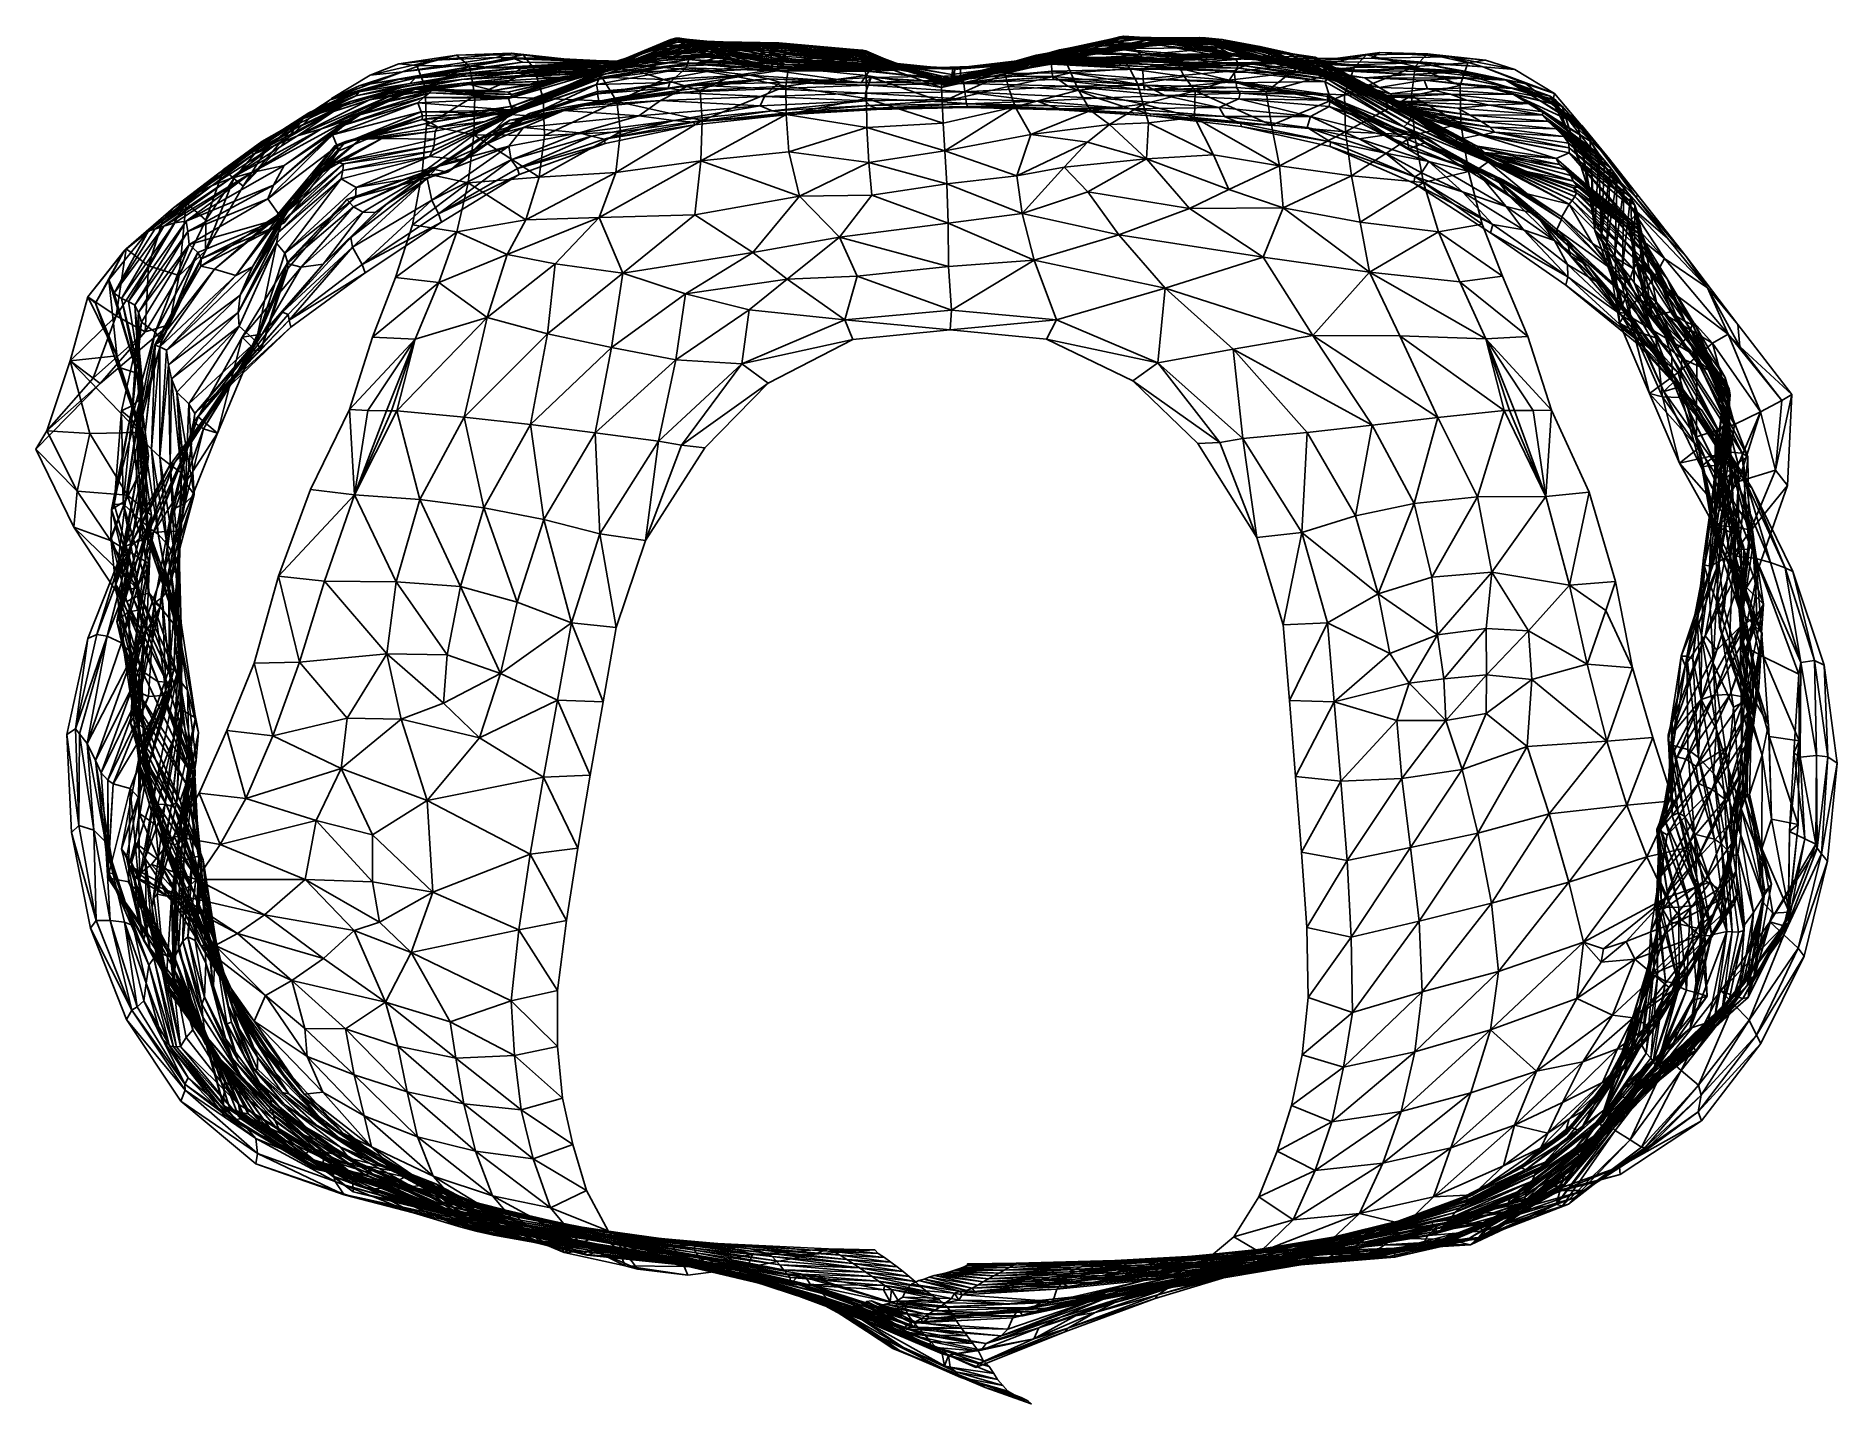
# Model space of a CAD drawing. Header units: centimetres. Extents: x -22.2 to 14.9, y -27.3 to 0.9.
import ezdxf

# ---------------------------------------------------------------- set-up
doc = ezdxf.new("R2010")
doc.units = ezdxf.units.CM
doc.layers.get('0').update_dxf_attribs({"true_color": 0x5890e1})

msp = doc.modelspace()

# ---------------------------------------------------------------- meshes
at = {"color": 18, "true_color": 0x000000}
mesh = msp.add_polyface(dxfattribs=at)
corners = [(-9.988, 0.352, 47.997), (-11.006, 0.261, 47.573), (-10.559, 0.299, 48.576), (-10.603, 0.115, 25.049), (-10.611, 0.064, 26.722), (-8.831, 0.653, 26.741), (-10.56, 0.145, 23.624), (-8.838, 0.748, 25.062), (-8.876, 0.803, 30.099), (-10.665, 0.243, 30.076), (-10.642, 0.216, 31.842), (-8.847, 0.649, 28.421), (-10.647, 0.137, 28.398), (-8.89, 0.845, 31.89), (-10.644, 0.183, 33.6), (-11.897, 0.224, 60.596), (-10.511, 0.057, 60.743), (-10.766, 0.312, 59.139), (-10.732, 0.127, 35.388), (-8.986, 0.859, 35.448), (-9.165, 0.554, 21.112), (-10.426, 0.203, 21.206), (-10.52, 0.162, 22.275), (-9.815, 0.36, 56.392), (-10.911, 0.409, 55.265), (-11.442, 0.439, 56.046), (-10.729, 0.37, 57.456), (-9.779, 0.178, 59.474), (-9.317, 0.262, 58.625), (-12.306, 0.432, 53.863), (-10.364, 0.366, 53.726), (-10.273, 0.358, 52.637), (-10.111, 0.386, 54.751), (-9.927, 0.391, 51.245), (-11.112, 0.336, 51.049), (-10.983, 0.043, 37.359), (-9.093, 0.835, 37.228), (-10.488, 0.178, 19.24), (-10.543, 0.161, 20.285), (-9.475, 0.468, 20.297), (-9.915, 0.385, 49.678), (-11.301, 0.304, 49.973), (-11.332, 0.279, 49.053), (-10.078, 0.3, 46.203), (-10.338, 0.22, 43.997), (-11.262, 0.213, 45.23), (-10.527, 0.167, 38.985), (-12.263, 0.181, 46.499), (-9.722, 0.561, 42.848), (-10.526, 0.159, 42.459), (-11.314, 0.154, 43.087), (-9.411, 0.686, 41.606), (-10.573, 0.138, 41.484), (-10.393, 0.2, 40.304), (-9.175, 0.78, 40.265), (-12.023, 0.077, 41.67), (-11.832, -0.03, 39.524), (-11.412, 0.048, 40.501)]
mesh.append_faces([[corners[k] for k in face] for face in [(0, 1, 2)]], dxfattribs={"color": 18})
mesh.append_faces([[corners[k] for k in face] for face in [(3, 4, 5), (6, 3, 7), (8, 9, 10), (11, 12, 9), (4, 12, 11), (13, 10, 14), (15, 16, 17), (14, 18, 19), (20, 21, 22), (23, 24, 25), (25, 26, 23), (27, 17, 16), (28, 26, 17), (29, 30, 31), (24, 32, 30), (32, 24, 23), (31, 33, 34), (18, 35, 36), (37, 38, 39), (39, 38, 21), (34, 33, 40), (40, 41, 34), (42, 2, 1), (43, 1, 0), (44, 45, 43), (36, 35, 46), (42, 41, 40), (40, 2, 42), (47, 1, 43), (44, 48, 49), (49, 50, 44), (51, 52, 49), (46, 53, 54), (49, 52, 55), (53, 52, 51), (53, 46, 56), (52, 53, 57)]], dxfattribs={"vtx2": -1, "color": 18})
mesh = msp.add_polyface(dxfattribs=at)
corners = [(-10.273, 0.358, 52.637), (-10.364, 0.366, 53.726), (-8.776, 0.565, 53.646), (-10.574, 0.017, 16.441), (-8.748, 0.338, 16.477), (-8.776, 0.248, 14.976), (-8.831, 0.653, 26.741), (-8.838, 0.748, 25.062), (-10.603, 0.115, 25.049), (-8.815, 0.717, 23.622), (-10.56, 0.145, 23.624), (-10.642, 0.216, 31.842), (-8.89, 0.845, 31.89), (-8.876, 0.803, 30.099), (-10.665, 0.243, 30.076), (-8.847, 0.649, 28.421), (-10.611, 0.064, 26.722), (-10.524, 0.108, 17.884), (-8.718, 0.422, 17.971), (-10.644, 0.183, 33.6), (-8.914, 0.86, 33.668), (-10.52, 0.162, 22.275), (-8.852, 0.66, 22.235), (-10.488, 0.178, 19.24), (-8.986, 0.859, 35.448), (-9.165, 0.554, 21.112), (-10.511, 0.057, 60.743), (-9.246, 0.007, 60.666), (-9.779, 0.178, 59.474), (-10.766, 0.312, 59.139), (-9.317, 0.262, 58.625), (-9.815, 0.36, 56.392), (-9.18, 0.45, 55.254), (-10.111, 0.386, 54.751), (-9.139, 0.694, 44.859), (-10.078, 0.3, 46.203), (-9.017, 0.662, 47.153), (-9.093, 0.835, 37.228), (-10.732, 0.127, 35.388), (-10.729, 0.37, 57.456), (-8.555, 0.347, 57.57), (-9.475, 0.468, 20.297), (-8.686, 0.501, 19.519), (-10.426, 0.203, 21.206), (-8.448, 0.625, 51.619), (-9.927, 0.391, 51.245), (-9.988, 0.352, 47.997), (-9.437, 0.483, 48.697), (-9.722, 0.561, 42.848), (-10.338, 0.22, 43.997), (-8.394, 0.665, 49.897), (-9.915, 0.385, 49.678), (-10.527, 0.167, 38.985), (-9.075, 0.825, 38.861), (-10.559, 0.299, 48.576), (-10.526, 0.159, 42.459), (-9.411, 0.686, 41.606), (-9.175, 0.78, 40.265), (-10.393, 0.2, 40.304)]
mesh.append_faces([[corners[k] for k in face] for face in [(0, 1, 2)]], dxfattribs={"color": 18})
mesh.append_faces([[corners[k] for k in face] for face in [(3, 4, 5), (6, 7, 8), (7, 9, 10), (11, 12, 13), (14, 13, 15), (15, 6, 16), (4, 3, 17), (17, 18, 4), (19, 20, 12), (21, 10, 9), (9, 22, 21), (18, 17, 23), (24, 20, 19), (21, 22, 25), (26, 27, 28), (29, 28, 30), (31, 32, 33), (34, 35, 36), (37, 24, 38), (39, 30, 40), (40, 31, 39), (41, 42, 23), (43, 25, 41), (44, 45, 0), (36, 46, 47), (48, 49, 34), (33, 32, 2), (2, 1, 33), (50, 51, 45), (46, 36, 35), (35, 34, 49), (52, 53, 37), (54, 51, 47), (47, 46, 54), (55, 48, 56), (57, 53, 52), (56, 57, 58)]], dxfattribs={"vtx2": -1, "color": 18})
mesh = msp.add_polyface(dxfattribs=at)
corners = [(-6.898, 0.185, 15.007), (-8.776, 0.248, 14.976), (-8.748, 0.338, 16.477), (-7.481, 0.097, 13.27), (-9.113, -0.053, 13.878), (-8.838, 0.748, 25.062), (-8.831, 0.653, 26.741), (-7.01, 0.197, 26.766), (-8.815, 0.717, 23.622), (-6.986, 0.456, 25.103), (-7.025, 0.505, 30.119), (-8.876, 0.803, 30.099), (-8.89, 0.845, 31.89), (-7.014, 0.251, 28.452), (-8.847, 0.649, 28.421), (-7.041, 0.548, 31.951), (-8.914, 0.86, 33.668), (-8.852, 0.66, 22.235), (-6.941, 0.415, 23.601), (-10.488, 0.178, 19.24), (-8.686, 0.501, 19.519), (-8.718, 0.422, 17.971), (-7.065, 0.594, 33.767), (-8.986, 0.859, 35.448), (-7.854, 0.504, 20.747), (-9.165, 0.554, 21.112), (-9.093, 0.835, 37.228), (-7.219, 0.69, 37.323), (-9.017, 0.662, 47.153), (-8.453, 0.687, 48.442), (-6.95, 0.741, 48.029), (-6.866, 0.761, 43.837), (-8.438, 0.752, 43.349), (-9.139, 0.694, 44.859), (-7.446, 0.755, 45.952), (-9.075, 0.825, 38.861), (-7.366, 0.733, 38.954), (-7.07, 0.363, 59.045), (-8.555, 0.347, 57.57), (-9.317, 0.262, 58.625), (-8.349, 0.174, 59.907), (-9.815, 0.36, 56.392), (-8.018, 0.489, 56.229), (-9.18, 0.45, 55.254), (-9.779, 0.178, 59.474), (-9.246, 0.007, 60.666), (-7.82, 0.086, 61.222), (-7.782, 0.596, 55.06), (-8.776, 0.565, 53.646), (-9.475, 0.468, 20.297), (-10.273, 0.358, 52.637), (-8.448, 0.625, 51.619), (-9.437, 0.483, 48.697), (-8.394, 0.665, 49.897), (-9.915, 0.385, 49.678), (-8.014, 0.785, 41.849), (-9.411, 0.686, 41.606), (-9.722, 0.561, 42.848), (-9.927, 0.391, 51.245), (-7.665, 0.769, 40.436), (-9.175, 0.78, 40.265)]
mesh.append_faces([[corners[k] for k in face] for face in [(0, 1, 2), (3, 4, 1), (5, 6, 7), (8, 5, 9), (10, 11, 12), (13, 14, 11), (7, 6, 14), (15, 12, 16), (17, 8, 18), (19, 20, 21), (22, 16, 23), (24, 25, 17), (23, 26, 27), (28, 29, 30), (31, 32, 33), (28, 34, 33), (26, 35, 36), (37, 38, 39), (39, 40, 37), (41, 38, 42), (42, 43, 41), (40, 39, 44), (44, 45, 40), (46, 40, 45), (43, 42, 47), (47, 48, 43), (49, 25, 24), (24, 20, 49), (50, 48, 51), (52, 29, 28), (53, 29, 52), (52, 54, 53), (32, 55, 56), (56, 57, 32), (33, 32, 57), (58, 51, 53), (55, 59, 60), (60, 56, 55), (35, 60, 59)]], dxfattribs={"vtx2": -1, "color": 18})
mesh = msp.add_polyface(dxfattribs=at)
corners = [(-8.748, 0.338, 16.477), (-6.896, 0.234, 16.533), (-6.898, 0.185, 15.007), (-8.776, 0.248, 14.976), (-7.481, 0.097, 13.27), (-7.01, 0.197, 26.766), (-6.986, 0.456, 25.103), (-8.838, 0.748, 25.062), (-6.941, 0.415, 23.601), (-8.815, 0.717, 23.622), (-8.89, 0.845, 31.89), (-7.041, 0.548, 31.951), (-7.025, 0.505, 30.119), (-8.876, 0.803, 30.099), (-7.014, 0.251, 28.452), (-8.847, 0.649, 28.421), (-8.718, 0.422, 17.971), (-6.898, 0.276, 18.021), (-8.914, 0.86, 33.668), (-7.065, 0.594, 33.767), (-6.846, 0.371, 22.005), (-8.852, 0.66, 22.235), (-6.88, 0.314, 19.389), (-8.686, 0.501, 19.519), (-8.986, 0.859, 35.448), (-7.121, 0.64, 35.567), (-7.854, 0.504, 20.747), (-6.749, 0.323, 20.361), (-7.219, 0.69, 37.323), (-6.671, 0.255, 61.23), (-7.07, 0.363, 59.045), (-8.349, 0.174, 59.907), (-7.82, 0.086, 61.222), (-6.78, 0.658, 53.58), (-8.776, 0.565, 53.646), (-7.782, 0.596, 55.06), (-6.743, 0.705, 51.695), (-8.448, 0.625, 51.619), (-6.545, 0.602, 55.3), (-8.018, 0.489, 56.229), (-8.555, 0.347, 57.57), (-6.681, 0.538, 57.009), (-6.777, 0.724, 49.856), (-6.95, 0.741, 48.029), (-8.453, 0.687, 48.442), (-8.394, 0.665, 49.897), (-7.446, 0.755, 45.952), (-9.017, 0.662, 47.153), (-9.139, 0.694, 44.859), (-6.866, 0.761, 43.837), (-6.472, 0.72, 42.148), (-8.014, 0.785, 41.849), (-8.438, 0.752, 43.349), (-7.665, 0.769, 40.436), (-7.366, 0.733, 38.954), (-9.093, 0.835, 37.228), (-9.075, 0.825, 38.861)]
mesh.append_faces([[corners[k] for k in face] for face in [(0, 1, 2), (3, 2, 4), (5, 6, 7), (6, 8, 9), (10, 11, 12), (13, 12, 14), (15, 14, 5), (1, 0, 16), (16, 17, 1), (18, 19, 11), (8, 20, 21), (22, 17, 16), (16, 23, 22), (24, 25, 19), (21, 20, 26), (27, 26, 20), (28, 25, 24), (29, 30, 31), (31, 32, 29), (33, 34, 35), (33, 36, 37), (37, 34, 33), (38, 35, 39), (40, 30, 41), (41, 39, 40), (42, 43, 44), (44, 45, 42), (43, 46, 47), (48, 46, 49), (49, 50, 51), (51, 52, 49), (36, 42, 45), (45, 37, 36), (26, 27, 22), (22, 23, 26), (53, 51, 50), (54, 28, 55), (53, 54, 56)]], dxfattribs={"vtx2": -1, "color": 18})
mesh = msp.add_polyface(dxfattribs=at)
corners = [(-5.017, 0.171, 15.026), (-6.898, 0.185, 15.007), (-6.896, 0.234, 16.533), (-5.174, -0.063, 13.347), (-7.481, 0.097, 13.27), (-6.986, 0.456, 25.103), (-7.01, 0.197, 26.766), (-5.129, 0.189, 26.791), (-6.941, 0.415, 23.601), (-5.114, 0.347, 25.119), (-5.154, 0.378, 30.146), (-7.025, 0.505, 30.119), (-7.041, 0.548, 31.951), (-5.137, 0.202, 28.472), (-7.014, 0.251, 28.452), (-5.034, 0.208, 16.615), (-6.898, 0.276, 18.021), (-5.166, 0.415, 32.031), (-7.065, 0.594, 33.767), (-5.184, 0.447, 33.908), (-5.047, 0.304, 22.476), (-6.846, 0.371, 22.005), (-5.066, 0.237, 18.172), (-6.88, 0.314, 19.389), (-7.121, 0.64, 35.567), (-5.22, 0.48, 35.76), (-7.219, 0.69, 37.323), (-5.307, 0.522, 37.58), (-5.072, 0.09, 61.444), (-6.671, 0.255, 61.23), (-6.722, -0.131, 63.075), (-5.151, 0.431, 59.43), (-7.07, 0.363, 59.045), (-5.068, 0.535, 57.43), (-6.681, 0.538, 57.009), (-5.02, 0.56, 55.534), (-6.545, 0.602, 55.3), (-5.053, 0.579, 53.652), (-6.78, 0.658, 53.58), (-5.06, 0.59, 51.739), (-6.743, 0.705, 51.695), (-5.242, 0.622, 45.92), (-7.446, 0.755, 45.952), (-6.95, 0.741, 48.029), (-6.866, 0.761, 43.837), (-6.472, 0.72, 42.148), (-5.084, 0.554, 43.965), (-5.145, 0.611, 47.898), (-6.777, 0.724, 49.856), (-5.078, 0.599, 49.824), (-6.109, 0.668, 40.675), (-4.915, 0.478, 42.243), (-5.157, 0.264, 19.648), (-6.749, 0.323, 20.361), (-5.495, 0.295, 20.944), (-7.366, 0.733, 38.954), (-5.514, 0.584, 39.276), (-7.82, 0.086, 61.222), (-7.782, 0.596, 55.06), (-8.018, 0.489, 56.229), (-7.665, 0.769, 40.436)]
mesh.append_faces([[corners[k] for k in face] for face in [(0, 1, 2), (3, 4, 1), (5, 6, 7), (8, 5, 9), (10, 11, 12), (13, 14, 11), (7, 6, 14), (15, 2, 16), (17, 12, 18), (18, 19, 17), (20, 21, 8), (22, 16, 23), (24, 25, 19), (19, 18, 24), (26, 27, 25), (25, 24, 26), (28, 29, 30), (31, 32, 29), (33, 34, 32), (35, 36, 34), (37, 38, 36), (39, 40, 38), (41, 42, 43), (44, 42, 41), (45, 44, 46), (47, 43, 48), (49, 48, 40), (50, 45, 51), (52, 23, 53), (53, 54, 52), (21, 54, 53), (27, 26, 55), (55, 56, 27), (30, 29, 57), (58, 36, 38), (59, 34, 36), (50, 56, 55), (55, 60, 50), (45, 50, 60)]], dxfattribs={"vtx2": -1, "color": 18})
mesh = msp.add_polyface(dxfattribs=at)
corners = [(-6.896, 0.234, 16.533), (-5.034, 0.208, 16.615), (-5.017, 0.171, 15.026), (-6.898, 0.185, 15.007), (-5.174, -0.063, 13.347), (-5.129, 0.189, 26.791), (-5.114, 0.347, 25.119), (-6.986, 0.456, 25.103), (-5.084, 0.325, 23.66), (-6.941, 0.415, 23.601), (-7.041, 0.548, 31.951), (-5.166, 0.415, 32.031), (-5.154, 0.378, 30.146), (-7.025, 0.505, 30.119), (-5.137, 0.202, 28.472), (-3.305, 0.11, 32.113), (-5.184, 0.447, 33.908), (-3.325, 0.036, 34.068), (-5.22, 0.48, 35.76), (-3.344, -0.013, 36.026), (-5.307, 0.522, 37.58), (-5.084, 0.554, 43.965), (-5.242, 0.622, 45.92), (-3.446, -0.114, 45.853), (-5.145, 0.611, 47.898), (-3.466, -0.112, 47.825), (-5.078, 0.599, 49.824), (-3.485, -0.099, 49.798), (-3.5, -0.076, 51.772), (-5.06, 0.59, 51.739), (-5.053, 0.579, 53.652), (-3.519, -0.009, 55.715), (-5.02, 0.56, 55.534), (-5.068, 0.535, 57.43), (-3.521, -0.011, 57.682), (-5.151, 0.431, 59.43), (-3.519, -0.16, 59.641), (-5.072, 0.09, 61.444), (-7.014, 0.251, 28.452), (-6.898, 0.276, 18.021), (-5.066, 0.237, 18.172), (-5.047, 0.304, 22.476), (-3.186, 0.224, 20.084), (-5.157, 0.264, 19.648), (-5.495, 0.295, 20.944), (-3.363, -0.051, 37.987), (-5.514, 0.584, 39.276), (-6.88, 0.314, 19.389), (-3.204, 0.223, 21.767), (-6.846, 0.371, 22.005), (-6.671, 0.255, 61.23), (-7.07, 0.363, 59.045), (-6.681, 0.538, 57.009), (-6.545, 0.602, 55.3), (-6.78, 0.658, 53.58), (-6.95, 0.741, 48.029), (-6.866, 0.761, 43.837), (-4.915, 0.478, 42.243), (-6.472, 0.72, 42.148), (-6.777, 0.724, 49.856), (-6.743, 0.705, 51.695), (-4.786, 0.413, 40.957), (-3.382, -0.078, 39.95), (-6.109, 0.668, 40.675)]
mesh.append_faces([[corners[k] for k in face] for face in [(0, 1, 2), (3, 2, 4), (5, 6, 7), (6, 8, 9), (10, 11, 12), (13, 12, 14), (15, 11, 16), (17, 16, 18), (19, 18, 20), (21, 22, 23), (22, 24, 25), (24, 26, 27), (28, 29, 30), (31, 32, 33), (34, 33, 35), (36, 35, 37), (27, 26, 29), (38, 14, 5), (39, 40, 1), (9, 8, 41), (42, 43, 44), (45, 20, 46), (47, 43, 40), (41, 48, 44), (44, 49, 41), (50, 37, 35), (51, 35, 33), (52, 33, 32), (53, 32, 30), (54, 30, 29), (55, 24, 22), (22, 21, 56), (21, 57, 58), (59, 26, 24), (60, 29, 26), (61, 62, 46), (46, 63, 61), (57, 61, 63)]], dxfattribs={"vtx2": -1, "color": 18})
mesh = msp.add_polyface(dxfattribs=at)
corners = [(-1.251, 0.321, 15.059), (-1.243, 0.177, 13.39), (-3.118, 0.007, 13.386), (-3.152, 0.254, 16.721), (-1.191, 0.348, 16.708), (-3.169, 0.236, 18.402), (-1.095, 0.382, 18.365), (0.497, 0.463, 25.162), (-1.379, 0.459, 25.147), (-1.373, 0.334, 26.806), (-1.383, 0.384, 28.484), (-1.417, 0.371, 30.182), (0.438, 0.649, 30.192), (-1.576, 0.349, 31.979), (-0.388, 0.55, 31.681), (-1.244, 0.459, 23.482), (-1.1, 0.444, 21.795), (-3.204, 0.223, 21.767), (-0.975, 0.418, 20.064), (-3.186, 0.224, 20.084), (0.557, 0.363, 26.792), (-1.075, 0.6, 54.471), (-2.236, 0.317, 53.935), (-2.43, 0.262, 55.093), (-1.569, 0.51, 55.644), (-1.935, 0.391, 52.462), (-1.418, 0.524, 51.188), (-2.418, 0.233, 50.863), (-1.088, 0.621, 49.823), (-1.084, 0.613, 48.294), (-2.297, 0.246, 48.186), (-2.327, 0.25, 49.655), (-0.852, 0.142, 61.431), (-0.973, 0.415, 59.742), (-2.208, 0.132, 59.748), (-1.057, 0.546, 58.152), (-2.23, 0.276, 58.05), (-1.611, 0.396, 41.853), (-1.598, 0.419, 43.687), (0.155, 0.889, 43.571), (-1.477, 0.396, 38.057), (-1.577, 0.387, 39.979), (0.161, 0.844, 40.046), (0.111, 0.864, 41.812), (-2.309, 0.233, 46.967), (-1.175, 0.573, 46.884), (-1.5, 0.465, 45.431), (-1.191, 0.427, 33.923), (-0.006, 0.624, 32.855), (-1.256, 0.553, 57.055), (-2.129, 0.321, 56.609), (-0.562, 0.692, 53.023), (-1.31, 0.418, 36.033), (0.336, 0.833, 38.205), (-0.211, 0.771, 51.6), (-0.627, 0.585, 56.429), (0.102, 0.643, 55.269), (0.23, 0.904, 45.309)]
mesh.append_faces([[corners[k] for k in face] for face in [(0, 1, 2), (3, 4, 0), (5, 6, 4), (7, 8, 9), (10, 11, 12), (11, 13, 14), (15, 16, 17), (16, 18, 19), (20, 9, 10), (19, 18, 6), (21, 22, 23), (23, 24, 21), (25, 26, 27), (27, 26, 28), (29, 30, 31), (31, 28, 29), (32, 33, 34), (35, 36, 34), (34, 33, 35), (37, 38, 39), (40, 41, 42), (41, 37, 43), (44, 45, 46), (30, 29, 45), (13, 47, 48), (36, 35, 49), (49, 50, 36), (39, 38, 46), (22, 21, 51), (51, 25, 22), (52, 40, 53), (54, 26, 25), (25, 51, 54), (28, 26, 54), (24, 50, 49), (49, 55, 24), (56, 21, 24), (57, 46, 45)]], dxfattribs={"vtx2": -1, "color": 18})
mesh = msp.add_polyface(dxfattribs=at)
corners = [(-1.243, 0.177, 13.39), (-1.251, 0.321, 15.059), (0.628, 0.223, 15.076), (-1.191, 0.348, 16.708), (-1.244, 0.459, 23.482), (-1.379, 0.459, 25.147), (0.497, 0.463, 25.162), (0.743, 0.427, 23.539), (-1.373, 0.334, 26.806), (0.557, 0.363, 26.792), (0.438, 0.649, 30.192), (0.603, 0.518, 28.465), (-1.383, 0.384, 28.484), (-0.388, 0.55, 31.681), (-1.417, 0.371, 30.182), (-1.1, 0.444, 21.795), (0.752, 0.268, 16.667), (-1.095, 0.382, 18.365), (-0.975, 0.418, 20.064), (1.042, 0.391, 21.869), (0.155, 0.889, 43.571), (0.111, 0.864, 41.812), (-1.611, 0.396, 41.853), (0.161, 0.844, 40.046), (0.336, 0.833, 38.205), (-1.477, 0.396, 38.057), (-1.577, 0.387, 39.979), (0.965, 0.309, 18.283), (-0.006, 0.624, 32.855), (-1.576, 0.349, 31.979), (-1.5, 0.465, 45.431), (0.23, 0.904, 45.309), (0.788, 0.839, 36.096), (-1.31, 0.418, 36.033), (-0.211, 0.771, 51.6), (0.543, 0.836, 50.172), (-1.088, 0.621, 49.823), (0.292, 0.875, 48.364), (-1.084, 0.613, 48.294), (-1.569, 0.51, 55.644), (-0.627, 0.585, 56.429), (0.102, 0.643, 55.269), (-0.973, 0.415, 59.742), (-0.852, 0.142, 61.431), (0.365, 0.229, 61.26), (0.271, 0.375, 59.566), (-1.057, 0.546, 58.152), (0.223, 0.523, 57.735), (-1.256, 0.553, 57.055), (0.516, 0.727, 33.677), (-1.191, 0.427, 33.923), (0.316, 0.715, 34.615), (-1.075, 0.6, 54.471), (0.996, 0.715, 53.566), (-0.562, 0.692, 53.023), (-1.175, 0.573, 46.884), (0.219, 0.894, 46.858), (0.673, 0.758, 52.155)]
mesh.append_faces([[corners[k] for k in face] for face in [(0, 1, 2), (2, 1, 3), (4, 5, 6), (6, 7, 4), (8, 9, 6), (10, 11, 12), (13, 10, 14), (12, 11, 9), (15, 4, 7), (16, 3, 17), (18, 15, 19), (20, 21, 22), (23, 24, 25), (21, 23, 26), (27, 17, 18), (28, 13, 29), (30, 31, 20), (24, 32, 33), (34, 35, 36), (37, 38, 36), (36, 35, 37), (39, 40, 41), (42, 43, 44), (44, 45, 42), (46, 42, 45), (45, 47, 46), (48, 46, 47), (47, 40, 48), (49, 28, 50), (50, 51, 49), (51, 50, 33), (33, 32, 51), (52, 41, 53), (53, 54, 52), (55, 56, 31), (56, 55, 38), (38, 37, 56), (57, 34, 54)]], dxfattribs={"vtx2": -1, "color": 18})
mesh = msp.add_polyface(dxfattribs=at)
corners = [(0.628, 0.223, 15.076), (0.639, 0.025, 13.41), (-1.243, 0.177, 13.39), (-1.191, 0.348, 16.708), (0.752, 0.268, 16.667), (0.743, 0.427, 23.539), (0.497, 0.463, 25.162), (2.372, 0.522, 25.165), (0.557, 0.363, 26.792), (0.603, 0.518, 28.465), (0.438, 0.649, 30.192), (2.314, 0.668, 30.199), (1.042, 0.391, 21.869), (-1.1, 0.444, 21.795), (2.489, 0.541, 26.718), (-1.095, 0.382, 18.365), (0.965, 0.309, 18.283), (1.489, 0.347, 20.013), (-0.975, 0.418, 20.064), (-0.388, 0.55, 31.681), (-0.006, 0.624, 32.855), (1.046, 0.746, 32.141), (0.516, 0.727, 33.677), (1.299, 0.793, 33.516), (1.778, 0.854, 41.779), (0.111, 0.864, 41.812), (0.155, 0.889, 43.571), (1.923, 0.864, 38.621), (0.336, 0.833, 38.205), (0.161, 0.844, 40.046), (1.794, 0.871, 40.175), (0.788, 0.839, 36.096), (1.157, 0.824, 34.761), (0.316, 0.715, 34.615), (1.882, 0.8, 43.476), (0.23, 0.904, 45.309), (2.267, 0.83, 37.202), (1.052, 0.499, 56.65), (0.102, 0.643, 55.269), (-0.627, 0.585, 56.429), (0.223, 0.523, 57.735), (-0.562, 0.692, 53.023), (0.996, 0.715, 53.566), (0.673, 0.758, 52.155), (1.258, 0.727, 51.339), (0.543, 0.836, 50.172), (-0.211, 0.771, 51.6), (1.398, 0.232, 59.535), (0.271, 0.375, 59.566), (0.365, 0.229, 61.26), (1.479, 0.071, 61.079), (1.332, 0.376, 57.93), (0.292, 0.875, 48.364), (1.726, 0.687, 49.518), (1.53, 0.749, 48.177), (2.547, 0.437, 55.675), (0.219, 0.894, 46.858), (1.564, 0.767, 46.864), (1.384, 0.725, 50.555)]
mesh.append_faces([[corners[k] for k in face] for face in [(31, 32, 33), (37, 40, 51)]], dxfattribs={"color": 18})
mesh.append_faces([[corners[k] for k in face] for face in [(0, 1, 2), (3, 4, 0), (5, 6, 7), (7, 6, 8), (9, 10, 11), (5, 12, 13), (14, 8, 9), (15, 16, 4), (12, 17, 18), (19, 20, 21), (21, 10, 19), (18, 17, 16), (22, 23, 21), (21, 20, 22), (24, 25, 26), (27, 28, 29), (30, 29, 25), (32, 23, 22), (22, 33, 32), (34, 26, 35), (36, 31, 28), (37, 38, 39), (39, 40, 37), (41, 42, 43), (44, 45, 46), (46, 43, 44), (47, 48, 49), (49, 50, 47), (51, 40, 48), (48, 47, 51), (52, 45, 53), (53, 54, 52), (55, 42, 38), (35, 56, 57), (56, 52, 54), (54, 57, 56), (58, 45, 44)]], dxfattribs={"vtx2": -1, "color": 18})
mesh = msp.add_polyface(dxfattribs=at)
corners = [(2.212, 0.55, 51.821), (1.617, 0.665, 51.238), (1.258, 0.727, 51.339), (0.639, 0.025, 13.41), (0.628, 0.223, 15.076), (2.509, 0.187, 15.087), (0.752, 0.268, 16.667), (2.608, 0.242, 16.598), (2.372, 0.522, 25.165), (2.67, 0.503, 23.638), (0.743, 0.427, 23.539), (0.557, 0.363, 26.792), (2.489, 0.541, 26.718), (2.314, 0.668, 30.199), (2.836, 0.495, 28.39), (0.603, 0.518, 28.465), (0.438, 0.649, 30.192), (1.046, 0.746, 32.141), (2.498, 0.717, 31.972), (1.042, 0.391, 21.869), (0.965, 0.309, 18.283), (1.299, 0.793, 33.516), (1.489, 0.347, 20.013), (3.033, 0.455, 22.128), (2.851, 0.328, 19.16), (1.157, 0.824, 34.761), (2.298, 0.788, 34.768), (0.155, 0.889, 43.571), (1.882, 0.8, 43.476), (1.778, 0.854, 41.779), (0.161, 0.844, 40.046), (1.794, 0.871, 40.175), (1.923, 0.864, 38.621), (0.111, 0.864, 41.812), (0.23, 0.904, 45.309), (2.098, 0.714, 45.386), (0.336, 0.833, 38.205), (2.267, 0.83, 37.202), (1.052, 0.499, 56.65), (1.332, 0.376, 57.93), (2.6, 0.313, 57.847), (1.398, 0.232, 59.535), (2.046, 0.826, 35.726), (0.788, 0.839, 36.096), (0.102, 0.643, 55.269), (2.547, 0.437, 55.675), (1.564, 0.767, 46.864), (1.726, 0.687, 49.518), (0.543, 0.836, 50.172), (1.384, 0.725, 50.555), (2.027, 0.583, 50.329), (0.673, 0.758, 52.155), (0.996, 0.715, 53.566), (2.54, 0.504, 47.997), (1.53, 0.749, 48.177), (2.379, 0.567, 47.13)]
mesh.append_faces([[corners[k] for k in face] for face in [(0, 1, 2)]], dxfattribs={"color": 18})
mesh.append_faces([[corners[k] for k in face] for face in [(3, 4, 5), (5, 4, 6), (6, 7, 5), (8, 9, 10), (11, 12, 8), (13, 14, 15), (13, 16, 17), (17, 18, 13), (15, 14, 12), (19, 10, 9), (7, 6, 20), (18, 17, 21), (22, 19, 23), (20, 22, 24), (21, 25, 26), (27, 28, 29), (30, 31, 32), (33, 29, 31), (34, 35, 28), (36, 32, 37), (38, 39, 40), (40, 39, 41), (42, 26, 25), (25, 43, 42), (44, 38, 45), (46, 35, 34), (47, 48, 49), (49, 50, 47), (42, 43, 37), (51, 52, 0), (0, 2, 51), (2, 1, 49), (53, 54, 47), (50, 49, 1), (1, 0, 50), (35, 46, 55), (55, 46, 54)]], dxfattribs={"vtx2": -1, "color": 18})
mesh = msp.add_polyface(dxfattribs=at)
corners = [(2.372, 0.522, 25.165), (2.489, 0.541, 26.718), (4.164, 0.2, 26.531), (4.181, 0.465, 30.204), (2.314, 0.668, 30.199), (2.498, 0.717, 31.972), (2.67, 0.503, 23.638), (3.033, 0.455, 22.128), (1.042, 0.391, 21.869), (0.965, 0.309, 18.283), (2.729, 0.292, 18.034), (2.608, 0.242, 16.598), (1.299, 0.793, 33.516), (2.479, 0.749, 33.488), (3.548, 0.368, 20.665), (1.489, 0.347, 20.013), (2.851, 0.328, 19.16), (2.298, 0.788, 34.768), (3.872, 0.505, 33.666), (2.6, 0.313, 57.847), (2.547, 0.437, 55.675), (1.052, 0.499, 56.65), (1.398, 0.232, 59.535), (2.526, 0.156, 59.562), (3.229, 0.536, 38.891), (1.923, 0.864, 38.621), (1.794, 0.871, 40.175), (3.217, 0.495, 40.258), (1.778, 0.854, 41.779), (1.882, 0.8, 43.476), (3.376, 0.369, 43.172), (3.269, 0.434, 41.641), (2.41, -0.005, 60.864), (3.506, 0.584, 35.089), (2.046, 0.826, 35.726), (3.042, 0.69, 36.315), (0.996, 0.715, 53.566), (3.753, 0.387, 53.729), (2.212, 0.55, 51.821), (1.726, 0.687, 49.518), (2.027, 0.583, 50.329), (2.806, 0.438, 49.422), (3.722, 0.357, 50.838), (3.271, 0.557, 37.773), (2.267, 0.83, 37.202), (3.629, 0.273, 44.762), (2.098, 0.714, 45.386), (2.54, 0.504, 47.997), (3.02, 0.412, 46.544), (2.379, 0.567, 47.13), (1.53, 0.749, 48.177), (3.462, 0.311, 47.341)]
mesh.append_faces([[corners[k] for k in face] for face in [(39, 40, 41)]], dxfattribs={"color": 18})
mesh.append_faces([[corners[k] for k in face] for face in [(0, 1, 2), (3, 4, 5), (6, 7, 8), (9, 10, 11), (12, 13, 5), (7, 14, 15), (16, 10, 9), (17, 13, 12), (18, 13, 17), (16, 15, 14), (19, 20, 21), (22, 23, 19), (24, 25, 26), (26, 27, 24), (28, 29, 30), (30, 31, 28), (32, 23, 22), (27, 26, 28), (28, 31, 27), (33, 17, 34), (34, 35, 33), (36, 20, 37), (37, 38, 36), (42, 41, 40), (40, 38, 42), (25, 24, 43), (43, 44, 25), (44, 35, 34), (35, 44, 43), (45, 30, 29), (29, 46, 45), (39, 41, 47), (45, 46, 48), (49, 48, 46), (50, 47, 49), (49, 47, 51), (51, 48, 49)]], dxfattribs={"vtx2": -1, "color": 18})
mesh = msp.add_polyface(dxfattribs=at)
corners = [(4.377, -0.036, 15.101), (2.509, 0.187, 15.087), (2.608, 0.242, 16.598), (2.67, 0.503, 23.638), (2.372, 0.522, 25.165), (4.24, 0.353, 25.181), (4.505, 0.24, 23.737), (4.164, 0.2, 26.531), (2.836, 0.495, 28.39), (2.314, 0.668, 30.199), (4.181, 0.465, 30.204), (4.569, 0.098, 28.947), (2.498, 0.717, 31.972), (4.147, 0.454, 32.047), (3.033, 0.455, 22.128), (4.165, 0.257, 27.618), (2.489, 0.541, 26.718), (4.436, 0.016, 16.6), (2.729, 0.292, 18.034), (4.459, 0.072, 18.061), (2.479, 0.749, 33.488), (3.872, 0.505, 33.666), (3.548, 0.368, 20.665), (4.809, 0.08, 22.354), (2.851, 0.328, 19.16), (4.306, 0.171, 19.432), (5.339, 0.449, 55.129), (3.753, 0.387, 53.729), (2.547, 0.437, 55.675), (2.6, 0.313, 57.847), (3.971, 0.349, 58.251), (4.344, 0.404, 56.57), (2.526, 0.156, 59.562), (3.674, 0.145, 60.021), (2.298, 0.788, 34.768), (3.506, 0.584, 35.089), (4.952, 0.309, 52.331), (3.722, 0.357, 50.838), (2.212, 0.55, 51.821), (2.806, 0.438, 49.422), (4.997, 0.203, 49.843), (4.772, -0.021, 35.579), (3.042, 0.69, 36.315), (2.54, 0.504, 47.997), (4.112, 0.221, 48.549), (3.462, 0.311, 47.341), (3.271, 0.557, 37.773), (4.27, 0.157, 37.225), (3.269, 0.434, 41.641), (3.376, 0.369, 43.172), (4.665, -0.018, 42.837), (4.45, 0.048, 38.907), (3.229, 0.536, 38.891), (3.217, 0.495, 40.258), (4.515, 0.011, 40.339), (4.169, 0.167, 46.318), (3.02, 0.412, 46.544), (3.629, 0.273, 44.762)]
mesh.append_faces([[corners[k] for k in face] for face in [(55, 56, 45)]], dxfattribs={"color": 18})
mesh.append_faces([[corners[k] for k in face] for face in [(0, 1, 2), (3, 4, 5), (5, 6, 3), (7, 5, 4), (8, 9, 10), (10, 11, 8), (12, 13, 10), (14, 3, 6), (15, 7, 16), (16, 8, 15), (15, 8, 11), (17, 2, 18), (18, 19, 17), (13, 12, 20), (20, 21, 13), (22, 14, 23), (19, 18, 24), (24, 25, 19), (26, 27, 28), (29, 30, 31), (31, 28, 29), (32, 33, 30), (30, 29, 32), (34, 35, 21), (36, 37, 38), (38, 27, 36), (22, 25, 24), (39, 37, 40), (41, 35, 42), (43, 39, 44), (44, 45, 43), (46, 47, 42), (48, 49, 50), (51, 52, 53), (54, 53, 48), (56, 55, 57), (46, 52, 51)]], dxfattribs={"vtx2": -1, "color": 18})
mesh = msp.add_polyface(dxfattribs=at)
corners = [(-13.15, -1.135, 63.955), (-13.132, -0.325, 62.196), (-14.123, -0.933, 63.334), (-14.15, -0.149, 61.493), (-13.24, 0.281, 60.346), (-13.509, 0.511, 58.418), (-14.325, 0.297, 59.538), (-13.961, 0.404, 56.501), (-14.695, 0.334, 57.546), (-14.618, 0.163, 54.656), (-15.286, 0.098, 55.608), (-14.214, -0.814, 25.001), (-14.205, -0.741, 26.668), (-12.328, -0.689, 26.707), (-14.039, -0.879, 23.599), (-15.788, -1.268, 23.559), (-12.359, -0.544, 25.04), (-12.432, -0.386, 30.047), (-14.306, -0.471, 30.012), (-14.187, -0.36, 31.784), (-12.358, -0.622, 28.386), (-14.231, -0.659, 28.344), (-13.894, -0.971, 22.292), (-15.492, -1.226, 22.177), (-12.385, -0.352, 31.799), (-14.063, -0.269, 33.465), (-15.599, -0.746, 33.641), (-12.683, 0.463, 55.411), (-12.306, 0.432, 53.863), (-15.51, -0.124, 52.93), (-14.114, 0.111, 51.968), (-14.708, 0.009, 51.038), (-12.923, 0.243, 50.109), (-14.359, 0.033, 48.964), (-12.923, -0.857, 20.87), (-13.948, -1.053, 21.363), (-13.319, 0.12, 47.708), (-14.466, -0.075, 46.73), (-12.367, -0.303, 33.511), (-14.015, -0.216, 34.932), (-15.158, -0.501, 34.771), (-13.957, -1.221, 19.68), (-14.36, -0.193, 36.344), (-12.741, -0.218, 36.799), (-13.413, 0.07, 45.478), (-15.582, -0.326, 45.747), (-14.527, -0.12, 44.438), (-14.821, -0.31, 37.893), (-13.238, -0.093, 38.323), (-15.687, -0.443, 43.428), (-13.398, 0.007, 43.083), (-14.649, -0.207, 41.973), (-15.3, -0.411, 39.569), (-13.403, -0.077, 40.218)]
mesh.append_faces([[corners[k] for k in face] for face in [(0, 1, 2), (3, 2, 1), (1, 4, 3), (4, 5, 6), (6, 3, 4), (5, 7, 8), (8, 6, 5), (7, 9, 10), (10, 8, 7), (11, 12, 13), (11, 14, 15), (14, 11, 16), (17, 18, 19), (20, 21, 18), (13, 12, 21), (14, 22, 23), (24, 19, 25), (26, 25, 19), (27, 9, 7), (28, 29, 9), (30, 29, 28), (31, 32, 33), (32, 31, 30), (34, 35, 22), (33, 36, 37), (38, 25, 39), (40, 39, 25), (35, 34, 41), (39, 42, 43), (42, 39, 40), (44, 37, 36), (45, 37, 44), (44, 46, 45), (42, 47, 48), (49, 46, 50), (50, 51, 49), (48, 47, 52), (52, 53, 48), (51, 53, 52)]], dxfattribs={"vtx2": -1, "color": 18})
mesh = msp.add_polyface(dxfattribs=at)
corners = [(-12.13, 0.515, 58.815), (-13.509, 0.511, 58.418), (-13.24, 0.281, 60.346), (-11.897, 0.224, 60.596), (-12.373, 0.549, 57.053), (-13.961, 0.404, 56.501), (-12.683, 0.463, 55.411), (-14.618, 0.163, 54.656), (-12.306, 0.432, 53.863), (-12.144, 0.367, 51.929), (-14.114, 0.111, 51.968), (-12.923, 0.243, 50.109), (-10.766, 0.312, 59.139), (-10.729, 0.37, 57.456), (-11.442, 0.439, 56.046), (-10.911, 0.409, 55.265), (-11.112, 0.336, 51.049), (-11.301, 0.304, 49.973), (-14.359, 0.033, 48.964), (-12.147, 0.258, 48.614), (-13.319, 0.12, 47.708), (-10.273, 0.358, 52.637), (-10.364, 0.366, 53.726), (-11.332, 0.279, 49.053), (-12.263, 0.181, 46.499), (-11.006, 0.261, 47.573), (-13.413, 0.07, 45.478), (-10.078, 0.3, 46.203), (-11.262, 0.213, 45.23), (-12.348, 0.13, 44.22), (-13.398, 0.007, 43.083), (-11.314, 0.154, 43.087), (-12.023, 0.077, 41.67), (-10.338, 0.22, 43.997), (-10.526, 0.159, 42.459), (-11.832, -0.03, 39.524), (-11.412, 0.048, 40.501), (-10.393, 0.2, 40.304), (-10.573, 0.138, 41.484)]
mesh.append_faces([[corners[k] for k in face] for face in [(0, 1, 2), (2, 3, 0), (4, 5, 1), (1, 0, 4), (5, 4, 6), (7, 6, 8), (8, 9, 10), (10, 9, 11), (12, 0, 3), (13, 4, 0), (0, 12, 13), (4, 13, 14), (14, 6, 4), (6, 14, 15), (15, 8, 6), (11, 9, 16), (16, 17, 11), (18, 11, 19), (19, 20, 18), (21, 9, 8), (22, 8, 15), (16, 9, 21), (19, 11, 17), (17, 23, 19), (24, 20, 19), (19, 25, 24), (20, 24, 26), (25, 19, 23), (27, 28, 24), (26, 24, 28), (28, 29, 26), (30, 29, 31), (31, 32, 30), (29, 28, 33), (33, 31, 29), (32, 31, 34), (35, 36, 37), (36, 32, 38)]], dxfattribs={"vtx2": -1, "color": 18})
mesh = msp.add_polyface(dxfattribs=at)
corners = [(-3.512, -0.046, 53.745), (-3.519, -0.009, 55.715), (-2.43, 0.262, 55.093), (-1.935, 0.391, 52.462), (-3.5, -0.076, 51.772), (-2.129, 0.321, 56.609), (-3.521, -0.011, 57.682), (-5.017, 0.171, 15.026), (-3.134, 0.269, 15.04), (-3.118, 0.007, 13.386), (-5.034, 0.208, 16.615), (-3.152, 0.254, 16.721), (-3.241, 0.243, 25.136), (-3.223, 0.227, 23.451), (-5.084, 0.325, 23.66), (-5.114, 0.347, 25.119), (-3.204, 0.223, 21.767), (-5.047, 0.304, 22.476), (-3.257, -0.004, 26.804), (-5.129, 0.189, 26.791), (-5.154, 0.378, 30.146), (-3.286, 0.218, 30.162), (-3.27, -0.023, 28.491), (-5.137, 0.202, 28.472), (-5.166, 0.415, 32.031), (-3.305, 0.11, 32.113), (-5.066, 0.237, 18.172), (-3.169, 0.236, 18.402), (-5.157, 0.264, 19.648), (-3.186, 0.224, 20.084), (-5.184, 0.447, 33.908), (-3.325, 0.036, 34.068), (-5.22, 0.48, 35.76), (-3.344, -0.013, 36.026), (-5.307, 0.522, 37.58), (-3.363, -0.051, 37.987), (-3.424, -0.111, 43.884), (-3.402, -0.101, 41.916), (-4.915, 0.478, 42.243), (-5.084, 0.554, 43.965), (-3.446, -0.114, 45.853), (-3.466, -0.112, 47.825), (-5.242, 0.622, 45.92), (-3.485, -0.099, 49.798), (-5.145, 0.611, 47.898), (-5.053, 0.579, 53.652), (-5.02, 0.56, 55.534), (-5.068, 0.535, 57.43), (-5.151, 0.431, 59.43), (-3.519, -0.16, 59.641), (-5.06, 0.59, 51.739), (-5.495, 0.295, 20.944), (-5.514, 0.584, 39.276), (-3.382, -0.078, 39.95), (-4.786, 0.413, 40.957)]
mesh.append_faces([[corners[k] for k in face] for face in [(0, 1, 2), (3, 4, 0), (5, 1, 6), (7, 8, 9), (8, 7, 10), (10, 11, 8), (12, 13, 14), (14, 15, 12), (13, 16, 17), (17, 14, 13), (18, 12, 15), (15, 19, 18), (20, 21, 22), (22, 23, 20), (18, 19, 23), (21, 20, 24), (24, 25, 21), (26, 27, 11), (11, 10, 26), (28, 29, 27), (27, 26, 28), (30, 31, 25), (32, 33, 31), (34, 35, 33), (36, 37, 38), (38, 39, 36), (40, 36, 39), (41, 40, 42), (43, 41, 44), (45, 0, 4), (46, 1, 0), (0, 45, 46), (47, 6, 1), (48, 49, 6), (50, 4, 43), (51, 16, 29), (52, 53, 35), (54, 38, 37), (37, 53, 54)]], dxfattribs={"vtx2": -1, "color": 18})
mesh = msp.add_polyface(dxfattribs=at)
corners = [(-3.118, 0.007, 13.386), (-3.134, 0.269, 15.04), (-1.251, 0.321, 15.059), (-3.152, 0.254, 16.721), (-1.191, 0.348, 16.708), (-3.169, 0.236, 18.402), (-1.379, 0.459, 25.147), (-3.241, 0.243, 25.136), (-3.257, -0.004, 26.804), (-1.373, 0.334, 26.806), (-3.223, 0.227, 23.451), (-1.244, 0.459, 23.482), (-3.27, -0.023, 28.491), (-1.383, 0.384, 28.484), (-3.286, 0.218, 30.162), (-1.417, 0.371, 30.182), (-3.305, 0.11, 32.113), (-1.576, 0.349, 31.979), (-3.204, 0.223, 21.767), (-3.186, 0.224, 20.084), (-1.1, 0.444, 21.795), (-1.577, 0.387, 39.979), (-1.477, 0.396, 38.057), (-3.363, -0.051, 37.987), (-1.598, 0.419, 43.687), (-1.611, 0.396, 41.853), (-3.402, -0.101, 41.916), (-3.485, -0.099, 49.798), (-2.327, 0.25, 49.655), (-2.297, 0.246, 48.186), (-2.418, 0.233, 50.863), (-2.43, 0.262, 55.093), (-2.236, 0.317, 53.935), (-3.512, -0.046, 53.745), (-3.382, -0.078, 39.95), (-3.344, -0.013, 36.026), (-1.31, 0.418, 36.033), (-1.095, 0.382, 18.365), (-3.325, 0.036, 34.068), (-1.191, 0.427, 33.923), (-3.466, -0.112, 47.825), (-2.309, 0.233, 46.967), (-1.935, 0.391, 52.462), (-3.521, -0.011, 57.682), (-2.23, 0.276, 58.05), (-2.129, 0.321, 56.609), (-3.519, -0.009, 55.715), (-1.569, 0.51, 55.644), (-3.5, -0.076, 51.772), (-1.088, 0.621, 49.823), (-1.5, 0.465, 45.431), (-3.424, -0.111, 43.884), (-3.446, -0.114, 45.853), (-1.175, 0.573, 46.884)]
mesh.append_faces([[corners[k] for k in face] for face in [(0, 1, 2), (2, 1, 3), (4, 3, 5), (6, 7, 8), (8, 9, 6), (10, 7, 6), (6, 11, 10), (8, 12, 13), (13, 9, 8), (12, 14, 15), (15, 13, 12), (14, 16, 17), (17, 15, 14), (18, 10, 11), (19, 18, 20), (21, 22, 23), (24, 25, 26), (27, 28, 29), (30, 28, 27), (31, 32, 33), (25, 21, 34), (35, 23, 22), (22, 36, 35), (37, 5, 19), (38, 39, 17), (17, 16, 38), (40, 29, 41), (33, 32, 42), (43, 44, 45), (31, 46, 45), (45, 47, 31), (30, 48, 42), (49, 28, 30), (50, 24, 51), (50, 52, 41), (53, 41, 29), (38, 35, 36), (36, 39, 38)]], dxfattribs={"vtx2": -1, "color": 18})
mesh = msp.add_polyface(dxfattribs=at)
corners = [(-2.982, -0.547, 1.055), (-2.999, -0.495, 2.855), (-1.309, -0.527, 2.878), (-1.1, -0.588, 1.074), (-3.019, -0.396, 4.654), (-1.538, -0.436, 4.401), (-3.038, -0.247, 6.451), (-0.3, -0.379, 5.671), (-1.194, 0.067, 10.059), (-3.079, 0.087, 10.047), (-3.099, -0.066, 11.713), (-1.215, 0.009, 11.726), (-3.058, -0.073, 8.248), (-0.912, -0.126, 8.078), (-3.118, 0.007, 13.386), (-1.243, 0.177, 13.39), (0.681, -0.109, 10.087), (0.377, -0.594, 3.184), (-3.363, -0.051, 37.987), (-3.382, -0.078, 39.95), (-1.577, 0.387, 39.979), (-3.402, -0.101, 41.916), (-3.424, -0.111, 43.884), (-1.598, 0.419, 43.687), (-3.519, -0.16, 59.641), (-2.208, 0.132, 59.748), (-2.23, 0.276, 58.05), (-3.506, -0.45, 61.584), (-2.147, -0.137, 61.556), (-1.611, 0.396, 41.853), (0.639, 0.025, 13.41), (1.081, -0.321, 6.885), (-2.003, -0.552, 63.417), (-3.446, -0.114, 45.853), (-1.5, 0.465, 45.431), (-0.852, 0.142, 61.431), (-0.45, -0.632, 64.654), (-0.698, -0.214, 63.122), (0.636, -0.5, 64.451), (0.525, -0.087, 62.897), (0.365, 0.229, 61.26), (-2.972, -0.572, 0.055), (-1.091, -0.617, 0.074), (0.787, -0.741, 0.094)]
mesh.append_faces([[corners[k] for k in face] for face in [(0, 1, 2), (2, 3, 0), (1, 4, 5), (5, 2, 1), (5, 4, 6), (6, 7, 5), (8, 9, 10), (10, 11, 8), (12, 9, 8), (8, 13, 12), (10, 14, 15), (15, 11, 10), (13, 8, 16), (16, 8, 11), (3, 2, 17), (18, 19, 20), (21, 22, 23), (24, 25, 26), (27, 28, 25), (6, 12, 13), (13, 7, 6), (19, 21, 29), (11, 15, 30), (31, 7, 13), (17, 2, 5), (5, 7, 17), (32, 28, 27), (22, 33, 34), (25, 28, 35), (36, 37, 32), (28, 32, 37), (37, 35, 28), (37, 36, 38), (35, 37, 39), (39, 40, 35), (41, 0, 3), (3, 42, 41), (43, 42, 3)]], dxfattribs={"vtx2": -1, "color": 18})
mesh = msp.add_polyface(dxfattribs=at)
corners = [(4.515, 0.011, 40.339), (4.581, -0.007, 41.395), (5.83, -0.443, 40.796), (4.435, -0.299, 10.106), (4.489, -0.417, 8.223), (2.633, -0.275, 8.324), (6.072, -1.221, 10.157), (4.435, -0.416, 11.759), (2.555, -0.032, 11.749), (4.377, -0.036, 15.101), (4.481, -0.346, 13.449), (2.54, -0.059, 13.427), (6.008, -0.969, 15.149), (4.436, 0.016, 16.6), (2.608, 0.242, 16.598), (4.505, 0.24, 23.737), (4.24, 0.353, 25.181), (5.909, -0.505, 25.205), (4.164, 0.2, 26.531), (5.74, -0.408, 26.631), (4.569, 0.098, 28.947), (4.181, 0.465, 30.204), (5.837, -0.419, 30.213), (6.161, -0.326, 62.247), (4.783, -0.307, 62.155), (4.805, -1.071, 64.051), (4.47, -0.546, 6.352), (2.605, -0.393, 6.642), (4.809, 0.08, 22.354), (6.074, -0.623, 23.797), (4.165, 0.257, 27.618), (5.409, -0.222, 27.945), (5.75, -0.582, 29.249), (6.083, -0.896, 16.658), (4.459, 0.072, 18.061), (3.169, -0.248, 61.986), (4.983, 0.255, 60.304), (3.674, 0.145, 60.021), (5.212, -0.191, 34.032), (5.864, -0.48, 32.333), (4.147, 0.454, 32.047), (3.277, -0.93, 64.206), (5.222, -0.16, 21.102), (3.548, 0.368, 20.665), (4.083, -0.756, 4.682), (6.133, -0.83, 18.182), (4.306, 0.171, 19.432), (6.156, -0.758, 19.861), (4.772, -0.021, 35.579), (4.27, 0.157, 37.225), (5.849, -0.533, 37.551), (5.497, -0.157, 45.388), (4.169, 0.167, 46.318), (5.205, 0.044, 47.587), (3.629, 0.273, 44.762), (4.905, -0.059, 44.171), (4.665, -0.018, 42.837), (3.376, 0.369, 43.172), (4.45, 0.048, 38.907), (5.786, -0.482, 39.212), (5.784, -0.354, 42.632), (5.726, -0.286, 43.746)]
mesh.append_faces([[corners[k] for k in face] for face in [(0, 1, 2)]], dxfattribs={"color": 18})
mesh.append_faces([[corners[k] for k in face] for face in [(3, 4, 5), (4, 3, 6), (6, 3, 7), (8, 7, 3), (9, 10, 11), (10, 9, 12), (12, 9, 13), (14, 13, 9), (15, 16, 17), (16, 18, 19), (20, 21, 22), (23, 24, 25), (11, 10, 7), (4, 26, 27), (28, 15, 29), (19, 18, 30), (30, 31, 19), (20, 31, 30), (31, 20, 32), (33, 13, 34), (35, 24, 36), (36, 37, 35), (38, 39, 40), (24, 35, 41), (28, 42, 43), (27, 26, 44), (45, 34, 46), (42, 47, 46), (48, 49, 50), (51, 52, 53), (54, 52, 51), (51, 55, 54), (55, 56, 57), (50, 49, 58), (59, 58, 0), (1, 56, 60), (56, 55, 61)]], dxfattribs={"vtx2": -1, "color": 18})
mesh = msp.add_polyface(dxfattribs=at)
corners = [(7.322, 0.348, 59.602), (6.496, 0.539, 58.484), (6.238, 0.275, 60.402), (5.837, -0.419, 30.213), (4.181, 0.465, 30.204), (4.147, 0.454, 32.047), (5.236, 0.519, 58.58), (4.983, 0.255, 60.304), (6.95, 0.474, 56.579), (5.508, 0.562, 57.248), (4.505, 0.24, 23.737), (4.809, 0.08, 22.354), (3.033, 0.455, 22.128), (7.631, 0.27, 54.752), (6.297, 0.352, 53.616), (5.339, 0.449, 55.129), (4.344, 0.404, 56.57), (3.971, 0.349, 58.251), (4.952, 0.309, 52.331), (7.262, 0.177, 52.248), (6.066, 0.226, 51.138), (3.674, 0.145, 60.021), (3.872, 0.505, 33.666), (5.212, -0.191, 34.032), (3.753, 0.387, 53.729), (2.547, 0.437, 55.675), (4.997, 0.203, 49.843), (7.11, 0.158, 50.093), (6.132, 0.111, 48.872), (3.722, 0.357, 50.838), (3.506, 0.584, 35.089), (4.772, -0.021, 35.579), (4.306, 0.171, 19.432), (3.548, 0.368, 20.665), (5.222, -0.16, 21.102), (4.112, 0.221, 48.549), (5.205, 0.044, 47.587), (2.806, 0.438, 49.422), (3.042, 0.69, 36.315), (4.27, 0.157, 37.225), (3.462, 0.311, 47.341), (4.169, 0.167, 46.318), (4.665, -0.018, 42.837), (4.581, -0.007, 41.395), (3.269, 0.434, 41.641), (3.217, 0.495, 40.258), (4.515, 0.011, 40.339), (4.45, 0.048, 38.907), (3.376, 0.369, 43.172), (3.629, 0.273, 44.762), (4.905, -0.059, 44.171), (3.271, 0.557, 37.773)]
mesh.append_faces([[corners[k] for k in face] for face in [(0, 1, 2), (3, 4, 5), (2, 1, 6), (6, 7, 2), (1, 8, 9), (9, 6, 1), (10, 11, 12), (13, 14, 15), (15, 8, 13), (9, 8, 15), (15, 16, 9), (17, 6, 9), (9, 16, 17), (18, 14, 19), (19, 20, 18), (21, 7, 6), (6, 17, 21), (5, 22, 23), (14, 18, 24), (24, 15, 14), (25, 16, 15), (26, 20, 27), (27, 28, 26), (29, 18, 20), (20, 26, 29), (23, 22, 30), (30, 31, 23), (32, 33, 34), (35, 26, 28), (28, 36, 35), (26, 35, 37), (38, 39, 31), (40, 35, 36), (36, 41, 40), (42, 43, 44), (45, 46, 47), (44, 43, 46), (48, 49, 50), (47, 39, 51)]], dxfattribs={"vtx2": -1, "color": 18})
mesh = msp.add_polyface(dxfattribs=at)
corners = [(7.168, -0.117, 61.545), (6.238, 0.275, 60.402), (6.161, -0.326, 62.247), (4.436, 0.016, 16.6), (6.083, -0.896, 16.658), (6.008, -0.969, 15.149), (5.909, -0.505, 25.205), (6.074, -0.623, 23.797), (4.505, 0.24, 23.737), (5.74, -0.408, 26.631), (4.24, 0.353, 25.181), (5.837, -0.419, 30.213), (5.75, -0.582, 29.249), (4.569, 0.098, 28.947), (5.864, -0.48, 32.333), (7.649, -1.129, 31.947), (4.147, 0.454, 32.047), (4.783, -0.307, 62.155), (4.983, 0.255, 60.304), (6.205, -0.729, 22.482), (4.809, 0.08, 22.354), (5.409, -0.222, 27.945), (6.92, -1.269, 28.579), (4.459, 0.072, 18.061), (6.133, -0.83, 18.182), (6.163, -0.723, 21.551), (5.222, -0.16, 21.102), (6.688, -0.829, 33.42), (5.212, -0.191, 34.032), (6.404, -0.734, 34.547), (4.306, 0.171, 19.432), (6.156, -0.758, 19.861), (4.772, -0.021, 35.579), (6.105, -0.63, 35.975), (5.205, 0.044, 47.587), (6.132, 0.111, 48.872), (7.241, 0.034, 47.952), (6.426, -0.006, 46.613), (5.849, -0.533, 37.551), (7.596, -0.855, 36.215), (6.494, -0.184, 44.439), (5.497, -0.157, 45.388), (5.726, -0.286, 43.746), (4.905, -0.059, 44.171), (6.965, -0.294, 43.129), (5.784, -0.354, 42.632), (7.12, -0.581, 39.584), (5.786, -0.482, 39.212), (5.83, -0.443, 40.796), (7.371, -0.727, 37.8), (4.45, 0.048, 38.907), (4.515, 0.011, 40.339), (4.581, -0.007, 41.395), (4.665, -0.018, 42.837), (7.298, -0.421, 41.703)]
mesh.append_faces([[corners[k] for k in face] for face in [(46, 47, 48)]], dxfattribs={"color": 18})
mesh.append_faces([[corners[k] for k in face] for face in [(0, 1, 2), (3, 4, 5), (6, 7, 8), (9, 6, 10), (11, 12, 13), (11, 14, 15), (16, 14, 11), (17, 2, 1), (1, 18, 17), (7, 19, 20), (9, 21, 22), (23, 24, 4), (20, 19, 25), (25, 26, 20), (27, 14, 28), (28, 29, 27), (30, 31, 24), (31, 26, 25), (29, 28, 32), (32, 33, 29), (34, 35, 36), (36, 37, 34), (38, 33, 32), (39, 33, 38), (40, 41, 37), (34, 37, 41), (41, 40, 42), (42, 43, 41), (42, 40, 44), (44, 45, 42), (49, 38, 47), (47, 46, 49), (50, 47, 38), (51, 48, 47), (45, 48, 52), (42, 45, 53), (45, 44, 54), (54, 48, 45)]], dxfattribs={"vtx2": -1, "color": 18})
mesh = msp.add_polyface(dxfattribs=at)
corners = [(6.225, -1.135, 64.001), (7.335, -1.89, 65.085), (7.182, -0.908, 63.373), (6.161, -0.326, 62.247), (7.168, -0.117, 61.545), (6.238, 0.275, 60.402), (7.322, 0.348, 59.602), (6.496, 0.539, 58.484), (7.684, 0.406, 57.625), (6.95, 0.474, 56.579), (8.289, 0.212, 55.708), (7.631, 0.27, 54.752), (7.561, -1.391, 25.24), (7.67, -1.498, 23.781), (6.074, -0.623, 23.797), (7.254, -1.462, 26.835), (5.909, -0.505, 25.205), (7.649, -1.129, 31.947), (7.573, -1.131, 30.222), (5.837, -0.419, 30.213), (8.145, -0.007, 51.173), (7.262, 0.177, 52.248), (8.521, -0.082, 53.047), (6.297, 0.352, 53.616), (7.761, -1.574, 22.257), (6.205, -0.729, 22.482), (6.688, -0.829, 33.42), (7.876, -1.076, 33.371), (6.066, 0.226, 51.138), (7.11, 0.158, 50.093), (7.781, -0.974, 34.745), (6.404, -0.734, 34.547), (7.077, -1.256, 21.069), (6.132, 0.111, 48.872), (8.108, -0.009, 49.153), (7.241, 0.034, 47.952), (7.596, -0.855, 36.215), (7.927, -1.706, 19.529), (6.156, -0.758, 19.861), (6.426, -0.006, 46.613), (8.29, -0.18, 47.168), (7.759, -0.155, 45.547), (7.371, -0.727, 37.8), (8.974, -0.852, 37.875), (5.849, -0.533, 37.551), (6.494, -0.184, 44.439), (8.265, -0.298, 43.77), (6.965, -0.294, 43.129), (8.626, -0.489, 42.227), (7.298, -0.421, 41.703), (7.12, -0.581, 39.584), (8.854, -0.718, 39.449), (7.769, -0.522, 40.712), (5.83, -0.443, 40.796)]
mesh.append_faces([[corners[k] for k in face] for face in [(0, 1, 2), (3, 2, 4), (5, 4, 6), (7, 6, 8), (8, 9, 7), (9, 8, 10), (10, 11, 9), (12, 13, 14), (15, 12, 16), (17, 18, 19), (20, 21, 22), (23, 11, 22), (22, 21, 23), (13, 24, 25), (26, 27, 17), (28, 21, 20), (20, 29, 28), (30, 27, 26), (26, 31, 30), (25, 24, 32), (33, 29, 34), (34, 35, 33), (36, 30, 31), (37, 38, 32), (39, 35, 40), (40, 41, 39), (36, 42, 43), (44, 42, 36), (45, 41, 46), (46, 47, 45), (39, 41, 45), (47, 46, 48), (48, 49, 47), (42, 50, 51), (52, 49, 48), (51, 50, 52), (53, 49, 52), (52, 50, 53)]], dxfattribs={"vtx2": -1, "color": 18})
mesh = msp.add_polyface(dxfattribs=at)
corners = [(-14.618, 0.163, 54.656), (-15.51, -0.124, 52.93), (-16.078, -0.385, 53.8), (-15.286, 0.098, 55.608), (-16.107, -0.409, 51.988), (-16.946, -1.171, 52.16), (-14.205, -0.741, 26.668), (-14.214, -0.814, 25.001), (-16.01, -1.358, 25.001), (-14.306, -0.471, 30.012), (-16.062, -1.13, 29.998), (-15.875, -0.948, 31.88), (-14.187, -0.36, 31.784), (-14.231, -0.659, 28.344), (-15.961, -1.367, 28.338), (-14.708, 0.009, 51.038), (-14.114, 0.111, 51.968), (-15.632, -0.251, 50.064), (-16.743, -0.824, 51.097), (-16.549, -0.678, 49.146), (-15.599, -0.746, 33.641), (-14.359, 0.033, 48.964), (-15.512, -0.248, 47.964), (-16.536, -0.713, 47.026), (-14.466, -0.075, 46.73), (-15.582, -0.326, 45.747), (-14.063, -0.269, 33.465), (-15.158, -0.501, 34.771), (-17.058, -1.765, 34.46), (-15.739, -0.821, 35.72), (-14.36, -0.193, 36.344), (-16.667, -0.792, 44.749), (-14.527, -0.12, 44.438), (-15.687, -0.443, 43.428), (-16.805, -0.985, 42.517), (-16.286, -1.005, 37.302), (-14.821, -0.31, 37.893), (-16.779, -1.154, 38.974), (-15.3, -0.411, 39.569), (-16.038, -0.648, 41.165), (-14.649, -0.207, 41.973)]
mesh.append_faces([[corners[k] for k in face] for face in [(0, 1, 2), (2, 3, 0), (2, 1, 4), (4, 5, 2), (6, 7, 8), (9, 10, 11), (11, 12, 9), (10, 9, 13), (13, 14, 10), (15, 4, 1), (1, 16, 15), (17, 18, 4), (4, 15, 17), (18, 17, 19), (14, 13, 6), (12, 11, 20), (21, 17, 15), (22, 19, 17), (17, 21, 22), (19, 22, 23), (24, 22, 21), (25, 23, 22), (22, 24, 25), (26, 20, 27), (27, 20, 28), (28, 29, 27), (27, 29, 30), (31, 25, 32), (32, 33, 31), (31, 33, 34), (30, 29, 35), (35, 36, 30), (36, 35, 37), (37, 38, 36), (39, 38, 37), (39, 34, 33), (33, 40, 39), (38, 39, 40)]], dxfattribs={"vtx2": -1, "color": 18})
mesh = msp.add_polyface(dxfattribs=at)
corners = [(-10.623, -0.096, 14.965), (-12.399, -0.715, 14.965), (-12.308, -0.662, 16.447), (-12.002, -0.737, 13.863), (-12.359, -0.544, 25.04), (-12.328, -0.689, 26.707), (-10.611, 0.064, 26.722), (-14.214, -0.814, 25.001), (-12.244, -0.58, 23.578), (-14.039, -0.879, 23.599), (-10.603, 0.115, 25.049), (-10.665, 0.243, 30.076), (-12.432, -0.386, 30.047), (-12.385, -0.352, 31.799), (-14.187, -0.36, 31.784), (-14.306, -0.471, 30.012), (-12.358, -0.622, 28.386), (-10.647, 0.137, 28.398), (-11.723, -0.383, 62.378), (-13.132, -0.325, 62.196), (-13.15, -1.135, 63.955), (-11.897, 0.224, 60.596), (-13.24, 0.281, 60.346), (-11.538, -0.557, 13.211), (-12.002, -0.693, 12.555), (-14.231, -0.659, 28.344), (-10.642, 0.216, 31.842), (-12.367, -0.303, 33.511), (-10.52, 0.162, 22.275), (-12.172, -0.591, 22.05), (-14.063, -0.269, 33.465), (-10.574, 0.017, 16.441), (-12.212, -0.619, 17.908), (-14.015, -0.216, 34.932), (-12.449, -0.254, 35.161), (-10.644, 0.183, 33.6), (-12.923, -0.857, 20.87), (-11.728, -0.406, 20.417), (-12.071, -0.562, 19.308), (-11.431, -0.275, 21.22), (-10.732, 0.127, 35.388), (-12.741, -0.218, 36.799), (-13.238, -0.093, 38.323), (-14.36, -0.193, 36.344), (-12.006, -0.092, 38.4), (-10.983, 0.043, 37.359), (-14.527, -0.12, 44.438), (-13.413, 0.07, 45.478), (-12.348, 0.13, 44.22), (-13.398, 0.007, 43.083), (-14.649, -0.207, 41.973), (-12.023, 0.077, 41.67), (-13.403, -0.077, 40.218), (-11.832, -0.03, 39.524), (-11.412, 0.048, 40.501)]
mesh.append_faces([[corners[k] for k in face] for face in [(0, 1, 2), (3, 1, 0), (4, 5, 6), (5, 4, 7), (4, 8, 9), (8, 4, 10), (11, 12, 13), (14, 13, 12), (15, 12, 16), (17, 16, 12), (18, 19, 20), (21, 22, 19), (19, 18, 21), (3, 23, 24), (6, 5, 16), (25, 16, 5), (26, 13, 27), (28, 29, 8), (30, 27, 13), (31, 2, 32), (33, 34, 27), (35, 27, 34), (36, 37, 38), (36, 29, 39), (39, 37, 36), (40, 34, 41), (41, 34, 33), (42, 41, 43), (44, 45, 41), (41, 42, 44), (46, 47, 48), (48, 49, 46), (50, 49, 51), (51, 52, 50), (53, 44, 42), (42, 52, 53), (54, 53, 52), (52, 51, 54)]], dxfattribs={"vtx2": -1, "color": 18})
mesh = msp.add_polyface(dxfattribs=at)
corners = [(-12.241, -0.821, 11.337), (-10.576, -0.435, 11.272), (-10.568, -0.461, 9.969), (-12.41, -0.831, 9.965), (-10.866, -0.525, 8.399), (-8.979, -0.259, 8.278), (-12.308, -0.662, 16.447), (-10.574, 0.017, 16.441), (-10.623, -0.096, 14.965), (-10.588, -0.275, 13.983), (-12.002, -0.737, 13.863), (-10.611, 0.064, 26.722), (-10.603, 0.115, 25.049), (-12.359, -0.544, 25.04), (-10.56, 0.145, 23.624), (-12.244, -0.58, 23.578), (-12.385, -0.352, 31.799), (-10.642, 0.216, 31.842), (-10.665, 0.243, 30.076), (-12.432, -0.386, 30.047), (-10.647, 0.137, 28.398), (-12.002, -0.693, 12.555), (-10.605, -0.286, 12.401), (-12.358, -0.622, 28.386), (-12.367, -0.303, 33.511), (-10.644, 0.183, 33.6), (-10.52, 0.162, 22.275), (-9.305, -0.427, 6.51), (-11.297, -0.633, 6.83), (-12.212, -0.619, 17.908), (-10.524, 0.108, 17.884), (-10.511, 0.057, 60.743), (-11.897, 0.224, 60.596), (-11.723, -0.383, 62.378), (-10.203, -0.442, 62.491), (-11.695, -1.148, 64.143), (-10.605, -0.238, 13.202), (-9.624, -0.156, 13.223), (-11.538, -0.557, 13.211), (-9.748, -0.74, 4.509), (-12.071, -0.562, 19.308), (-10.488, 0.178, 19.24), (-12.449, -0.254, 35.161), (-10.732, 0.127, 35.388), (-11.728, -0.406, 20.417), (-10.543, 0.161, 20.285), (-11.431, -0.275, 21.22), (-12.172, -0.591, 22.05), (-10.426, 0.203, 21.206), (-12.741, -0.218, 36.799), (-10.983, 0.043, 37.359), (-10.527, 0.167, 38.985), (-12.006, -0.092, 38.4), (-11.832, -0.03, 39.524)]
mesh.append_faces([[corners[k] for k in face] for face in [(0, 1, 2), (3, 2, 4), (5, 4, 2), (6, 7, 8), (8, 9, 10), (11, 12, 13), (12, 14, 15), (16, 17, 18), (19, 18, 20), (1, 0, 21), (21, 22, 1), (23, 20, 11), (24, 25, 17), (15, 14, 26), (27, 28, 4), (29, 30, 7), (31, 32, 33), (33, 34, 31), (34, 33, 35), (22, 36, 37), (22, 21, 38), (38, 36, 22), (28, 27, 39), (30, 29, 40), (40, 41, 30), (38, 10, 9), (9, 36, 38), (37, 36, 9), (42, 43, 25), (41, 40, 44), (44, 45, 41), (46, 47, 26), (26, 48, 46), (49, 50, 43), (45, 44, 46), (46, 48, 45), (51, 50, 52), (52, 53, 51)]], dxfattribs={"vtx2": -1, "color": 18})
mesh = msp.add_polyface(dxfattribs=at)
corners = [(-6.743, -0.684, 1.018), (-7.005, -0.637, 2.77), (-4.99, -0.529, 2.82), (-6.843, -0.051, 10.003), (-7.072, 0.023, 11.574), (-5.076, -0.054, 11.666), (-8.723, -0.1, 9.982), (-8.874, -0.215, 11.353), (-10.568, -0.461, 9.969), (-10.576, -0.435, 11.272), (-8.979, -0.259, 8.278), (-7.003, -0.182, 8.238), (-5.027, -0.106, 8.236), (-8.776, 0.248, 14.976), (-10.623, -0.096, 14.965), (-10.574, 0.017, 16.441), (-9.113, -0.053, 13.878), (-10.588, -0.275, 13.983), (-7.481, 0.097, 13.27), (-5.174, -0.063, 13.347), (-9.149, -0.173, 12.578), (-10.605, -0.286, 12.401), (-7.253, -0.535, 4.587), (-5.087, -0.43, 4.624), (-10.866, -0.525, 8.399), (-9.305, -0.427, 6.51), (-7.165, -0.345, 6.439), (-5.081, -0.274, 6.437), (-9.624, -0.156, 13.223), (-9.748, -0.74, 4.509), (-9.029, -0.835, 2.664), (-7.82, 0.086, 61.222), (-8.488, -0.217, 62.446), (-6.722, -0.131, 63.075), (-8.447, -0.834, 64.688), (-6.719, -0.714, 65.008), (-9.246, 0.007, 60.666), (-10.511, 0.057, 60.743), (-10.203, -0.442, 62.491)]
mesh.append_faces([[corners[k] for k in face] for face in [(0, 1, 2), (3, 4, 5), (4, 3, 6), (6, 7, 4), (7, 6, 8), (8, 9, 7), (8, 6, 10), (6, 3, 11), (11, 10, 6), (12, 11, 3), (13, 14, 15), (14, 13, 16), (16, 17, 14), (4, 18, 19), (4, 7, 20), (20, 18, 4), (20, 7, 9), (9, 21, 20), (1, 22, 23), (24, 10, 25), (10, 11, 26), (26, 25, 10), (27, 26, 11), (23, 22, 26), (16, 18, 20), (20, 28, 16), (25, 26, 22), (22, 29, 25), (22, 1, 30), (28, 20, 21), (31, 32, 33), (34, 35, 33), (33, 32, 34), (17, 16, 28), (36, 37, 38), (38, 32, 36), (34, 32, 38), (36, 32, 31)]], dxfattribs={"vtx2": -1, "color": 18})
mesh = msp.add_polyface(dxfattribs=at)
corners = [(-2.297, 0.246, 48.186), (-3.466, -0.112, 47.825), (-3.485, -0.099, 49.798), (-3.5, -0.076, 51.772), (-2.418, 0.233, 50.863), (-2.23, 0.276, 58.05), (-3.521, -0.011, 57.682), (-3.519, -0.16, 59.641), (-2.208, 0.132, 59.748), (-3.506, -0.45, 61.584), (-2.309, 0.233, 46.967), (-3.446, -0.114, 45.853), (-3.482, -0.892, 63.502), (-2.003, -0.552, 63.417), (-2.999, -0.495, 2.855), (-2.982, -0.547, 1.055), (-4.863, -0.58, 1.036), (-4.99, -0.529, 2.82), (-4.963, 0.048, 10.024), (-3.079, 0.087, 10.047), (-3.058, -0.073, 8.248), (-5.027, -0.106, 8.236), (-3.038, -0.247, 6.451), (-5.081, -0.274, 6.437), (-3.019, -0.396, 4.654), (-5.087, -0.43, 4.624), (-3.099, -0.066, 11.713), (-5.076, -0.054, 11.666), (-3.118, 0.007, 13.386), (-5.174, -0.063, 13.347), (-5.017, 0.171, 15.026), (-5.137, 0.202, 28.472), (-3.27, -0.023, 28.491), (-3.257, -0.004, 26.804), (-6.743, -0.684, 1.018), (-6.843, -0.051, 10.003), (-5.072, 0.09, 61.444), (-5.064, -0.38, 63.345), (-7.072, 0.023, 11.574), (-7.005, -0.637, 2.77), (-7.003, -0.182, 8.238), (-7.165, -0.345, 6.439), (-6.722, -0.131, 63.075), (-6.719, -0.714, 65.008), (-5.052, -0.978, 65.189), (-2.972, -0.572, 0.055), (-4.853, -0.607, 0.036), (-6.731, -0.721, 0.018)]
mesh.append_faces([[corners[k] for k in face] for face in [(0, 1, 2), (2, 3, 4), (5, 6, 7), (8, 7, 9), (10, 11, 1), (9, 12, 13), (14, 15, 16), (16, 17, 14), (18, 19, 20), (20, 21, 18), (21, 20, 22), (22, 23, 21), (23, 22, 24), (24, 25, 23), (24, 14, 17), (17, 25, 24), (26, 19, 18), (18, 27, 26), (28, 29, 30), (28, 26, 27), (27, 29, 28), (31, 32, 33), (17, 16, 34), (27, 18, 35), (35, 18, 21), (36, 9, 7), (37, 12, 9), (9, 36, 37), (29, 27, 38), (25, 17, 39), (40, 21, 23), (41, 23, 25), (42, 37, 36), (43, 44, 37), (37, 42, 43), (15, 45, 46), (46, 16, 15), (46, 47, 34), (34, 16, 46)]], dxfattribs={"vtx2": -1, "color": 18})
mesh = msp.add_polyface(dxfattribs=at)
corners = [(0.681, -0.109, 10.087), (0.873, -0.213, 8.345), (-0.912, -0.126, 8.078), (2.561, -0.154, 10.094), (2.633, -0.275, 8.324), (4.435, -0.299, 10.106), (2.555, -0.032, 11.749), (0.66, -0.205, 11.752), (-1.215, 0.009, 11.726), (2.509, 0.187, 15.087), (2.54, -0.059, 13.427), (0.639, 0.025, 13.41), (4.377, -0.036, 15.101), (0.377, -0.594, 3.184), (0.779, -0.7, 1.094), (-1.1, -0.588, 1.074), (2.313, -0.754, 3.093), (1.081, -0.321, 6.885), (2.605, -0.393, 6.642), (4.435, -0.416, 11.759), (4.489, -0.417, 8.223), (2.201, -0.571, 5.022), (-0.3, -0.379, 5.671), (4.083, -0.756, 4.682), (0.636, -0.5, 64.451), (0.525, -0.087, 62.897), (-0.698, -0.214, 63.122), (3.277, -0.93, 64.206), (3.169, -0.248, 61.986), (1.711, -0.228, 62.667), (1.694, -0.776, 64.655), (3.674, 0.145, 60.021), (2.526, 0.156, 59.562), (2.41, -0.005, 60.864), (1.479, 0.071, 61.079), (1.398, 0.232, 59.535), (0.365, 0.229, 61.26), (0.787, -0.741, 0.094)]
mesh.append_faces([[corners[k] for k in face] for face in [(0, 1, 2), (1, 0, 3), (3, 4, 1), (4, 3, 5), (5, 3, 6), (3, 0, 7), (7, 6, 3), (8, 7, 0), (9, 10, 11), (10, 9, 12), (13, 14, 15), (14, 13, 16), (11, 7, 8), (2, 1, 17), (17, 1, 4), (4, 18, 17), (11, 10, 6), (6, 7, 11), (19, 6, 10), (18, 4, 20), (21, 16, 13), (13, 22, 21), (21, 22, 17), (17, 18, 21), (23, 21, 18), (24, 25, 26), (27, 28, 29), (29, 30, 27), (31, 32, 33), (33, 28, 31), (29, 28, 33), (33, 34, 29), (29, 25, 24), (24, 30, 29), (35, 34, 33), (34, 36, 25), (25, 29, 34), (15, 14, 37)]], dxfattribs={"vtx2": -1, "color": 18})
mesh = msp.add_polyface(dxfattribs=at)
corners = [(7.631, 0.27, 54.752), (8.289, 0.212, 55.708), (9.106, -0.278, 53.921), (8.521, -0.082, 53.047), (9.915, -1.234, 52.329), (9.063, -0.497, 52.124), (9.409, -1.505, 30.23), (7.573, -1.131, 30.222), (7.649, -1.129, 31.947), (8.145, -0.007, 51.173), (9.67, -0.981, 51.252), (8.959, -0.389, 50.248), (9.408, -1.398, 31.848), (7.876, -1.076, 33.371), (9.4, -1.3, 33.369), (8.108, -0.009, 49.153), (9.675, -0.949, 49.385), (9.021, -0.333, 48.324), (7.11, 0.158, 50.093), (9.3, -1.165, 34.842), (7.781, -0.974, 34.745), (9.396, -1.106, 47.544), (9.137, -0.416, 46.824), (8.29, -0.18, 47.168), (9.642, -1.748, 46.46), (9.265, -0.538, 45.776), (7.241, 0.034, 47.952), (9.142, -1.008, 36.338), (7.596, -0.855, 36.215), (7.759, -0.155, 45.547), (9.586, -0.915, 44.304), (8.265, -0.298, 43.77), (8.974, -0.852, 37.875), (10.264, -1.813, 37.998), (9.844, -1.26, 42.682), (8.626, -0.489, 42.227), (10.025, -1.521, 41.119), (8.881, -0.659, 40.856), (8.854, -0.718, 39.449), (10.14, -1.657, 39.553), (7.371, -0.727, 37.8), (7.769, -0.522, 40.712)]
mesh.append_faces([[corners[k] for k in face] for face in [(0, 1, 2), (2, 3, 0), (2, 4, 5), (5, 3, 2), (6, 7, 8), (9, 5, 10), (10, 11, 9), (3, 5, 9), (12, 8, 13), (13, 14, 12), (15, 11, 16), (16, 17, 15), (18, 9, 11), (11, 15, 18), (19, 14, 13), (13, 20, 19), (17, 21, 22), (22, 23, 17), (22, 21, 24), (24, 25, 22), (26, 15, 17), (17, 23, 26), (27, 19, 20), (20, 28, 27), (29, 23, 22), (22, 25, 29), (25, 30, 31), (31, 29, 25), (27, 32, 33), (31, 30, 34), (34, 35, 31), (35, 34, 36), (36, 37, 35), (32, 27, 28), (32, 38, 39), (39, 38, 37), (38, 32, 40), (35, 37, 41), (41, 37, 38)]], dxfattribs={"vtx2": -1, "color": 18})
mesh = msp.add_polyface(dxfattribs=at)
corners = [(-16.946, -1.171, 52.16), (-16.107, -0.409, 51.988), (-16.743, -0.824, 51.097), (-17.901, -2.19, 50.75), (-17.39, -1.384, 50.267), (-18.09, -2.033, 49.495), (-17.213, -2.797, 25.059), (-17.055, -2.947, 26.717), (-15.928, -1.459, 26.668), (-17.002, -2.67, 23.537), (-16.01, -1.358, 25.001), (-16.062, -1.13, 29.998), (-17.394, -2.449, 30.01), (-17.276, -2.168, 32.109), (-19.043, -3.122, 32.073), (-15.961, -1.367, 28.338), (-17.108, -2.845, 28.398), (-16.549, -0.678, 49.146), (-17.423, -1.242, 48.284), (-18.303, -1.848, 47.454), (-16.879, -2.41, 22.026), (-15.788, -1.268, 23.559), (-17.058, -1.765, 34.46), (-15.599, -0.746, 33.641), (-19.077, -2.909, 34.172), (-16.536, -0.713, 47.026), (-17.516, -1.272, 46.101), (-17.724, -1.907, 36.614), (-15.835, -1.731, 17.91), (-17.106, -2.923, 17.959), (-17.03, -2.74, 19.076), (-15.582, -0.326, 45.747), (-16.667, -0.792, 44.749), (-16.587, -2.088, 20.544), (-15.983, -1.697, 19.284), (-15.739, -0.821, 35.72), (-16.286, -1.005, 37.302), (-18.161, -2.032, 38.482), (-16.779, -1.154, 38.974), (-17.269, -1.356, 40.556), (-17.684, -1.529, 41.801), (-18.536, -2.176, 40.276), (-18.427, -1.944, 45.181), (-17.721, -1.496, 43.686), (-16.805, -0.985, 42.517), (-16.038, -0.648, 41.165)]
mesh.append_faces([[corners[k] for k in face] for face in [(0, 1, 2), (2, 3, 0), (3, 2, 4), (4, 5, 3), (6, 7, 8), (9, 6, 10), (11, 12, 13), (14, 13, 12), (12, 11, 15), (15, 16, 12), (17, 4, 2), (18, 5, 4), (4, 17, 18), (5, 18, 19), (8, 7, 16), (20, 9, 21), (13, 22, 23), (24, 22, 13), (25, 18, 17), (19, 18, 25), (25, 26, 19), (27, 22, 24), (28, 29, 30), (26, 25, 31), (31, 32, 26), (33, 34, 30), (35, 22, 27), (27, 36, 35), (36, 27, 37), (37, 38, 36), (39, 38, 37), (40, 39, 41), (42, 26, 32), (32, 43, 42), (44, 43, 32), (38, 39, 45), (45, 39, 40), (40, 44, 45), (43, 44, 40)]], dxfattribs={"vtx2": -1, "color": 18})
mesh = msp.add_polyface(dxfattribs=at)
corners = [(0.636, -0.5, 64.451), (0.747, -0.887, 65.456), (1.694, -0.776, 64.655), (2.313, -0.754, 3.093), (2.651, -0.896, 1.116), (0.779, -0.7, 1.094), (-3.448, -1.459, 65.39), (-1.676, -1.127, 65.434), (-2.003, -0.552, 63.417), (-1.968, -1.977, 67.185), (6.105, -1.421, 11.771), (4.435, -0.416, 11.759), (4.481, -0.346, 13.449), (4.015, -0.984, 3.05), (4.494, -1.275, 1.149), (5.629, -1.512, 2.477), (5.082, -1.214, 3.283), (-0.45, -0.632, 64.654), (3.446, -1.768, 66.067), (4.928, -1.978, 65.827), (4.805, -1.071, 64.051), (3.277, -0.93, 64.206), (4.783, -0.307, 62.155), (2.201, -0.571, 5.022), (4.083, -0.756, 4.682), (5.597, -1.141, 4.316), (4.47, -0.546, 6.352), (-0.988, -1.801, 67.315), (-0.512, -1.281, 66.379), (-0.503, -2.308, 68.263), (0.704, -1.628, 67.094), (-0.057, -0.921, 65.512), (2.083, -1.542, 66.396), (2.399, -2.255, 67.622), (4.491, -1.37, 0.154), (2.655, -0.961, 0.118), (0.787, -0.741, 0.094)]
mesh.append_faces([[corners[k] for k in face] for face in [(0, 1, 2)]], dxfattribs={"color": 18})
mesh.append_faces([[corners[k] for k in face] for face in [(3, 4, 5), (6, 7, 8), (9, 7, 6), (10, 11, 12), (4, 3, 13), (13, 14, 4), (15, 14, 13), (13, 16, 15), (8, 7, 17), (18, 19, 20), (20, 21, 18), (21, 20, 22), (3, 23, 24), (24, 13, 3), (25, 24, 26), (9, 27, 28), (28, 7, 9), (27, 29, 30), (30, 28, 27), (16, 13, 24), (24, 25, 16), (31, 17, 7), (7, 28, 31), (18, 21, 2), (2, 32, 18), (18, 32, 33), (33, 32, 30), (32, 2, 1), (1, 30, 32), (0, 17, 31), (31, 1, 0), (31, 28, 30), (30, 1, 31), (14, 34, 35), (35, 4, 14), (4, 35, 36), (36, 5, 4)]], dxfattribs={"vtx2": -1, "color": 18})
mesh = msp.add_polyface(dxfattribs=at)
corners = [(7.335, -1.89, 65.085), (6.225, -1.135, 64.001), (6.411, -2.112, 65.65), (7.182, -0.908, 63.373), (6.161, -0.326, 62.247), (6.072, -1.221, 10.157), (6.273, -1.202, 8.161), (4.489, -0.417, 8.223), (7.801, -1.948, 10.209), (6.105, -1.421, 11.771), (4.435, -0.416, 11.759), (6.008, -0.969, 15.149), (6.454, -1.29, 13.519), (4.481, -0.346, 13.449), (7.549, -1.828, 14.268), (7.743, -1.691, 15.193), (6.083, -0.896, 16.658), (6.074, -0.623, 23.797), (5.909, -0.505, 25.205), (7.561, -1.391, 25.24), (5.74, -0.408, 26.631), (7.254, -1.462, 26.835), (5.75, -0.582, 29.249), (5.837, -0.419, 30.213), (7.573, -1.131, 30.222), (6.92, -1.269, 28.579), (4.928, -1.978, 65.827), (4.805, -1.071, 64.051), (6.231, -1.997, 1.214), (4.494, -1.275, 1.149), (5.629, -1.512, 2.477), (6.369, -1.916, 2.065), (4.47, -0.546, 6.352), (6.512, -1.215, 5.935), (6.205, -0.729, 22.482), (7.67, -1.498, 23.781), (7.649, -1.129, 31.947), (5.864, -0.48, 32.333), (6.688, -0.829, 33.42), (5.409, -0.222, 27.945), (7.79, -1.68, 16.674), (6.133, -0.83, 18.182), (5.597, -1.141, 4.316), (6.156, -0.758, 19.861), (7.927, -1.706, 19.529), (6.523, -1.684, 3.416), (7.211, -2.306, 2.508), (7.077, -1.256, 21.069), (6.163, -0.723, 21.551), (5.082, -1.214, 3.283), (7.553, -1.936, 4.378), (6.404, -0.734, 34.547), (6.105, -0.63, 35.975), (7.596, -0.855, 36.215), (6.211, -2.13, 0.223), (4.491, -1.37, 0.154)]
mesh.append_faces([[corners[k] for k in face] for face in [(0, 1, 2), (3, 4, 1), (5, 6, 7), (6, 5, 8), (8, 5, 9), (10, 9, 5), (11, 12, 13), (14, 12, 11), (15, 11, 16), (17, 18, 19), (18, 20, 21), (22, 23, 24), (24, 25, 22), (26, 2, 1), (1, 27, 26), (28, 29, 30), (30, 31, 28), (27, 1, 4), (13, 12, 9), (32, 7, 6), (6, 33, 32), (34, 17, 35), (36, 37, 38), (25, 21, 20), (22, 25, 39), (40, 16, 41), (32, 33, 42), (41, 43, 44), (31, 30, 45), (45, 46, 31), (47, 48, 34), (45, 30, 49), (49, 42, 45), (42, 33, 50), (50, 45, 42), (48, 47, 43), (51, 52, 53), (28, 54, 55), (55, 29, 28)]], dxfattribs={"vtx2": -1, "color": 18})
mesh = msp.add_polyface(dxfattribs=at)
corners = [(9.915, -1.234, 52.329), (10.818, -2.37, 50.953), (9.67, -0.981, 51.252), (9.063, -0.497, 52.124), (10.788, -2.422, 49.674), (10.242, -1.63, 50.433), (9.442, -1.969, 23.831), (9.376, -1.858, 25.242), (10.849, -3.022, 25.319), (9.212, -1.743, 26.886), (10.636, -3.044, 26.964), (9.409, -1.505, 30.23), (10.816, -2.746, 30.283), (10.643, -2.925, 28.629), (9.145, -1.62, 28.564), (10.761, -2.578, 31.892), (9.408, -1.398, 31.848), (9.675, -0.949, 49.385), (10.132, -1.761, 48.519), (8.959, -0.389, 50.248), (10.672, -2.415, 33.449), (9.4, -1.3, 33.369), (9.495, -2.087, 22.496), (10.877, -3.116, 23.895), (9.396, -1.106, 47.544), (10.662, -2.592, 47.472), (9.642, -1.748, 46.46), (9.021, -0.333, 48.324), (10.539, -2.2, 34.958), (9.3, -1.165, 34.842), (9.265, -0.538, 45.776), (9.866, -2.439, 44.983), (9.586, -0.915, 44.304), (9.902, -2.848, 43.165), (9.844, -1.26, 42.682), (10.401, -2, 36.465), (9.142, -1.008, 36.338), (9.939, -3.1, 41.375), (10.025, -1.521, 41.119), (10.387, -2.888, 20.578), (9.498, -2.223, 20.527), (9.599, -2.211, 21.441), (10.264, -1.813, 37.998), (10.177, -3.435, 38.094), (10.14, -1.657, 39.553), (10.069, -3.271, 39.705), (8.974, -0.852, 37.875), (8.881, -0.659, 40.856)]
mesh.append_faces([[corners[k] for k in face] for face in [(0, 1, 2), (2, 3, 0), (1, 4, 5), (5, 2, 1), (6, 7, 8), (7, 9, 10), (11, 12, 13), (13, 14, 11), (15, 12, 11), (11, 16, 15), (17, 5, 4), (4, 18, 17), (19, 2, 5), (5, 17, 19), (20, 15, 16), (16, 21, 20), (22, 6, 23), (9, 14, 13), (24, 18, 25), (25, 26, 24), (27, 17, 18), (18, 24, 27), (28, 20, 21), (21, 29, 28), (30, 26, 31), (31, 32, 30), (32, 31, 33), (33, 34, 32), (35, 28, 29), (29, 36, 35), (34, 33, 37), (37, 38, 34), (39, 40, 41), (35, 42, 43), (42, 44, 45), (45, 44, 38), (42, 35, 36), (44, 42, 46), (47, 38, 44)]], dxfattribs={"vtx2": -1, "color": 18})
mesh = msp.add_polyface(dxfattribs=at)
corners = [(-13.267, -2.117, 65.605), (-13.15, -1.135, 63.955), (-14.212, -1.914, 65.053), (-14.123, -0.933, 63.334), (-15.589, -2.419, 11.633), (-13.687, -1.902, 11.562), (-13.992, -1.838, 9.993), (-14.032, -1.887, 8.608), (-15.626, -2.613, 8.598), (-12.585, -0.941, 8.535), (-12.399, -0.715, 14.965), (-14.063, -1.581, 14.974), (-14.007, -1.466, 16.479), (-15.885, -2.035, 14.97), (-15.846, -1.864, 16.456), (-15.572, -2.216, 13.297), (-13.363, -1.648, 13.271), (-16.01, -1.358, 25.001), (-15.928, -1.459, 26.668), (-14.205, -0.741, 26.668), (-17.213, -2.797, 25.059), (-15.788, -1.268, 23.559), (-17.002, -2.67, 23.537), (-14.214, -0.814, 25.001), (-17.276, -2.168, 32.109), (-15.875, -0.948, 31.88), (-16.062, -1.13, 29.998), (-15.961, -1.367, 28.338), (-17.108, -2.845, 28.398), (-15.492, -1.226, 22.177), (-16.879, -2.41, 22.026), (-14.039, -0.879, 23.599), (-12.789, -1.081, 7.206), (-14.066, -1.908, 7.301), (-15.599, -0.746, 33.641), (-15.835, -1.731, 17.91), (-13.969, -1.352, 18.001), (-16.587, -2.088, 20.544), (-15.045, -1.21, 20.922), (-13.894, -0.971, 22.292), (-13.948, -1.053, 21.363), (-13.045, -1.214, 6.186), (-14.054, -1.884, 6.145), (-15.983, -1.697, 19.284), (-13.957, -1.221, 19.68), (-17.03, -2.74, 19.076), (-14.014, -2.476, 2.481), (-14.11, -2.031, 3.846), (-12.426, -1.365, 3.756), (-13.865, -1.756, 5.077), (-14.931, -2.551, 5.109)]
mesh.append_faces([[corners[k] for k in face] for face in [(0, 1, 2), (3, 2, 1), (4, 5, 6), (6, 7, 8), (9, 7, 6), (10, 11, 12), (11, 13, 14), (14, 12, 11), (15, 13, 11), (11, 16, 15), (17, 18, 19), (18, 17, 20), (17, 21, 22), (21, 17, 23), (24, 25, 26), (15, 16, 5), (19, 18, 27), (28, 27, 18), (21, 29, 30), (29, 21, 31), (32, 33, 7), (34, 25, 24), (12, 14, 35), (35, 36, 12), (37, 30, 29), (29, 38, 37), (29, 39, 40), (40, 38, 29), (41, 42, 33), (36, 35, 43), (43, 44, 36), (45, 43, 35), (46, 47, 48), (43, 37, 38), (38, 44, 43), (44, 38, 40), (42, 49, 50), (49, 42, 41)]], dxfattribs={"vtx2": -1, "color": 18})
mesh = msp.add_polyface(dxfattribs=at)
corners = [(-10.568, -0.461, 9.969), (-12.41, -0.831, 9.965), (-12.241, -0.821, 11.337), (-13.992, -1.838, 9.993), (-13.687, -1.902, 11.562), (-12.585, -0.941, 8.535), (-10.866, -0.525, 8.399), (-14.007, -1.466, 16.479), (-12.308, -0.662, 16.447), (-12.399, -0.715, 14.965), (-13.363, -1.648, 13.271), (-14.063, -1.581, 14.974), (-12.002, -0.737, 13.863), (-13.15, -1.135, 63.955), (-13.267, -2.117, 65.605), (-11.802, -2.005, 65.834), (-11.695, -1.148, 64.143), (-11.723, -0.383, 62.378), (-12.379, -1.646, 2.406), (-12.248, -1.822, 1.012), (-13.879, -2.762, 1.071), (-12.002, -0.693, 12.555), (-13.894, -0.971, 22.292), (-14.039, -0.879, 23.599), (-12.244, -0.58, 23.578), (-12.172, -0.591, 22.05), (-14.032, -1.887, 8.608), (-12.789, -1.081, 7.206), (-11.297, -0.633, 6.83), (-10.723, -1.157, 2.397), (-13.969, -1.352, 18.001), (-12.212, -0.619, 17.908), (-12.426, -1.365, 3.756), (-10.971, -1.088, 3.553), (-14.066, -1.908, 7.301), (-13.045, -1.214, 6.186), (-12.127, -0.979, 5.249), (-12.071, -0.562, 19.308), (-13.957, -1.221, 19.68), (-12.923, -0.857, 20.87), (-14.014, -2.476, 2.481), (-14.11, -2.031, 3.846), (-13.865, -1.756, 5.077), (-10.444, -1.308), (-12.213, -1.948, 0.02)]
mesh.append_faces([[corners[k] for k in face] for face in [(0, 1, 2), (1, 3, 4), (4, 2, 1), (3, 1, 5), (6, 5, 1), (7, 8, 9), (10, 11, 9), (9, 12, 10), (13, 14, 15), (15, 16, 13), (13, 16, 17), (18, 19, 20), (21, 2, 4), (4, 10, 21), (21, 10, 12), (22, 23, 24), (24, 25, 22), (26, 5, 27), (5, 6, 28), (28, 27, 5), (19, 18, 29), (8, 7, 30), (30, 31, 8), (18, 32, 33), (34, 27, 35), (35, 27, 28), (28, 36, 35), (37, 31, 30), (30, 38, 37), (22, 25, 39), (32, 18, 40), (33, 32, 36), (32, 41, 42), (42, 36, 32), (35, 36, 42), (37, 38, 39), (43, 44, 19), (20, 19, 44)]], dxfattribs={"vtx2": -1, "color": 18})
mesh = msp.add_polyface(dxfattribs=at)
corners = [(-2.003, -0.552, 63.417), (-3.482, -0.892, 63.502), (-3.448, -1.459, 65.39), (-3.406, -2.138, 67.244), (-1.968, -1.977, 67.185), (-5.052, -0.978, 65.189), (-5.064, -0.38, 63.345), (-5.014, -1.7, 66.868), (-9.029, -0.835, 2.664), (-8.615, -0.871, 1.003), (-10.464, -1.222, 0.996), (-10.723, -1.157, 2.397), (-7.005, -0.637, 2.77), (-6.743, -0.684, 1.018), (-4.95, -2.371, 68.11), (-12.248, -1.822, 1.012), (-11.695, -1.148, 64.143), (-10.129, -1.071, 64.404), (-10.203, -0.442, 62.491), (-11.802, -2.005, 65.834), (-10.226, -1.907, 66.211), (-12.075, -2.88, 67.357), (-6.659, -1.479, 66.832), (-6.719, -0.714, 65.008), (-9.748, -0.74, 4.509), (-7.253, -0.535, 4.587), (-10.971, -1.088, 3.553), (-12.379, -1.646, 2.406), (-6.444, -2.395, 68.426), (-12.127, -0.979, 5.249), (-11.297, -0.633, 6.83), (-8.472, -1.669, 66.688), (-8.447, -0.834, 64.688), (-10.569, -2.837, 67.909), (-8.597, -2.776, 68.787), (-6.731, -0.721, 0.018), (-8.601, -0.927, 0.004), (-10.444, -1.308)]
mesh.append_faces([[corners[k] for k in face] for face in [(0, 1, 2), (2, 3, 4), (5, 2, 1), (1, 6, 5), (7, 3, 2), (2, 5, 7), (8, 9, 10), (10, 11, 8), (12, 13, 9), (9, 8, 12), (3, 7, 14), (11, 10, 15), (16, 17, 18), (17, 16, 19), (19, 20, 17), (20, 19, 21), (22, 7, 5), (5, 23, 22), (8, 24, 25), (8, 11, 26), (26, 24, 8), (26, 11, 27), (28, 14, 7), (7, 22, 28), (24, 29, 30), (31, 22, 23), (23, 32, 31), (18, 17, 32), (32, 17, 20), (20, 31, 32), (31, 20, 33), (28, 22, 31), (31, 34, 28), (29, 24, 26), (35, 36, 9), (9, 13, 35), (36, 37, 10), (10, 9, 36), (15, 10, 37)]], dxfattribs={"vtx2": -1, "color": 18})
mesh = msp.add_polyface(dxfattribs=at)
corners = [(7.801, -1.948, 10.209), (7.967, -2.116, 8.353), (6.273, -1.202, 8.161), (6.105, -1.421, 11.771), (7.851, -1.98, 11.661), (6.008, -0.969, 15.149), (7.743, -1.691, 15.193), (7.549, -1.828, 14.268), (8.547, -2.349, 14.061), (9.411, -2.56, 15.245), (7.79, -1.68, 16.674), (6.083, -0.896, 16.658), (7.67, -1.498, 23.781), (7.561, -1.391, 25.24), (9.376, -1.858, 25.242), (9.442, -1.969, 23.831), (9.212, -1.743, 26.886), (7.254, -1.462, 26.835), (7.573, -1.131, 30.222), (9.409, -1.505, 30.23), (9.145, -1.62, 28.564), (6.92, -1.269, 28.579), (7.649, -1.129, 31.947), (9.408, -1.398, 31.848), (8.056, -2.067, 13.029), (6.454, -1.29, 13.519), (8.18, -2.392, 6.533), (6.512, -1.215, 5.935), (9.495, -2.087, 22.496), (7.761, -1.574, 22.257), (6.133, -0.83, 18.182), (7.834, -1.687, 18.132), (9.469, -2.482, 16.714), (9.524, -2.405, 18.148), (7.927, -1.706, 19.529), (6.523, -1.684, 3.416), (7.553, -1.936, 4.378), (8.116, -2.608, 3.243), (9.563, -2.325, 19.493), (8.253, -1.795, 20.638), (9.498, -2.223, 20.527), (7.077, -1.256, 21.069), (8.535, -1.884, 21.442), (9.599, -2.211, 21.441)]
mesh.append_faces([[corners[k] for k in face] for face in [(0, 1, 2), (3, 4, 0), (5, 6, 7), (8, 7, 6), (9, 6, 10), (11, 10, 6), (12, 13, 14), (14, 15, 12), (16, 14, 13), (13, 17, 16), (18, 19, 20), (20, 21, 18), (22, 23, 19), (24, 4, 3), (3, 25, 24), (24, 25, 7), (7, 8, 24), (2, 1, 26), (26, 27, 2), (12, 15, 28), (28, 29, 12), (20, 16, 17), (17, 21, 20), (30, 31, 10), (32, 10, 31), (33, 31, 34), (34, 31, 30), (35, 36, 37), (36, 27, 26), (38, 34, 39), (39, 40, 38), (41, 39, 34), (41, 29, 42), (42, 39, 41), (42, 29, 28), (28, 43, 42), (40, 39, 42), (42, 43, 40)]], dxfattribs={"vtx2": -1, "color": 18})
mesh = msp.add_polyface(dxfattribs=at)
corners = [(-18.09, -2.033, 49.495), (-18.667, -2.892, 48.764), (-18.677, -3.522, 49.539), (-17.901, -2.19, 50.75), (-19.22, -4.03, 47.988), (-18.772, -3.838, 25.05), (-18.767, -3.688, 26.705), (-17.055, -2.947, 26.717), (-18.488, -3.901, 23.46), (-17.213, -2.797, 25.059), (-17.394, -2.449, 30.01), (-19.014, -3.391, 30.02), (-19.043, -3.122, 32.073), (-17.108, -2.845, 28.398), (-18.837, -3.558, 28.367), (-18.303, -1.848, 47.454), (-17.276, -2.168, 32.109), (-19.077, -2.909, 34.172), (-20.264, -4.565, 36), (-19.308, -2.947, 36.195), (-20.409, -4.5, 37.864), (-19.532, -3.012, 38.058), (-20.556, -4.392, 39.62), (-19.719, -3.074, 39.747), (-19.075, -2.53, 46.601), (-19.853, -3.832, 45.827), (-19.556, -2.896, 45.614), (-17.724, -1.907, 36.614), (-18.161, -2.032, 38.482), (-17.516, -1.272, 46.101), (-18.427, -1.944, 45.181), (-18.536, -2.176, 40.276), (-19.849, -3.108, 41.072), (-18.928, -2.377, 42.29), (-20.349, -3.523, 42.595), (-20.311, -3.481, 44.211), (-19.334, -2.636, 44.322), (-17.269, -1.356, 40.556), (-17.684, -1.529, 41.801), (-17.721, -1.496, 43.686)]
mesh.append_faces([[corners[k] for k in face] for face in [(0, 1, 2), (2, 3, 0), (2, 1, 4), (5, 6, 7), (8, 5, 9), (10, 11, 12), (13, 14, 11), (15, 1, 0), (6, 14, 13), (16, 12, 17), (18, 19, 17), (20, 21, 19), (22, 23, 21), (1, 15, 24), (24, 4, 1), (25, 4, 24), (24, 26, 25), (17, 19, 27), (27, 19, 21), (21, 28, 27), (24, 15, 29), (29, 30, 24), (28, 21, 23), (23, 31, 28), (31, 23, 32), (32, 33, 31), (34, 33, 32), (35, 25, 26), (26, 36, 35), (34, 35, 36), (36, 33, 34), (26, 24, 30), (30, 36, 26), (28, 31, 37), (31, 33, 38), (36, 30, 39), (39, 33, 36), (38, 33, 39)]], dxfattribs={"vtx2": -1, "color": 18})
mesh = msp.add_polyface(dxfattribs=at)
corners = [(-14.355, -5.342, 70.212), (-13.871, -4.176, 68.763), (-15.235, -5.298, 69.763), (-14.764, -4.071, 68.271), (-13.497, -3.129, 67.211), (-14.415, -2.985, 66.682), (-13.267, -2.117, 65.605), (-14.212, -1.914, 65.053), (-13.992, -1.838, 9.993), (-15.764, -2.462, 10), (-15.589, -2.419, 11.633), (-16.986, -3.751, 11.739), (-15.626, -2.613, 8.598), (-16.996, -3.783, 8.587), (-17.173, -3.137, 16.541), (-15.846, -1.864, 16.456), (-15.885, -2.035, 14.97), (-15.572, -2.216, 13.297), (-17.039, -3.568, 13.395), (-15.645, -3.448, 2.584), (-15.451, -3.802, 1.123), (-16.953, -4.948, 1.196), (-13.687, -1.902, 11.562), (-12.878, -4.893, 70.298), (-15.437, -2.726, 7.256), (-16.708, -3.855, 7.122), (-14.032, -1.887, 8.608), (-14.066, -1.908, 7.301), (-14.014, -2.476, 2.481), (-13.879, -2.762, 1.071), (-17.106, -2.923, 17.959), (-15.835, -1.731, 17.91), (-17.088, -4.782, 4.032), (-15.685, -3.249, 4.234), (-16.255, -3.793, 5.697), (-15.178, -2.732, 6.045), (-14.054, -1.884, 6.145), (-14.11, -2.031, 3.846), (-14.931, -2.551, 5.109), (-13.865, -1.756, 5.077), (-13.818, -2.928, 0.087), (-15.386, -3.977, 0.141)]
mesh.append_faces([[corners[k] for k in face] for face in [(0, 1, 2), (3, 2, 1), (1, 4, 3), (5, 3, 4), (4, 6, 5), (7, 5, 6), (8, 9, 10), (11, 10, 9), (9, 12, 13), (12, 9, 8), (14, 15, 16), (16, 17, 18), (19, 20, 21), (22, 10, 17), (18, 17, 10), (23, 1, 0), (12, 24, 25), (24, 12, 26), (26, 27, 24), (20, 19, 28), (28, 29, 20), (30, 31, 15), (32, 33, 19), (34, 25, 24), (24, 35, 34), (35, 24, 27), (27, 36, 35), (19, 33, 37), (37, 28, 19), (34, 33, 32), (34, 35, 38), (38, 33, 34), (37, 33, 38), (38, 39, 37), (38, 35, 36), (40, 41, 20), (20, 29, 40), (21, 20, 41)]], dxfattribs={"vtx2": -1, "color": 18})
mesh = msp.add_polyface(dxfattribs=at)
corners = [(-3.337, -5.151, 73.512), (-3.313, -4.741, 72.579), (-5.505, -4.945, 72.943), (-5.343, -5.345, 73.792), (-3.37, -3.842, 70.818), (-5.257, -4.04, 71.205), (-13.267, -2.117, 65.605), (-13.497, -3.129, 67.211), (-12.075, -2.88, 67.357), (-11.802, -2.005, 65.834), (-13.879, -2.762, 1.071), (-14.014, -2.476, 2.481), (-12.379, -1.646, 2.406), (-4.95, -2.371, 68.11), (-3.382, -2.948, 69.049), (-3.406, -2.138, 67.244), (-6.694, -4.103, 71.269), (-7.478, -4.739, 72.226), (-8.987, -5.764, 73.048), (-8.788, -4.407, 71.302), (-5.616, -3.239, 69.765), (-12.461, -3.595, 68.465), (-13.871, -4.176, 68.763), (-10.569, -2.837, 67.909), (-10.226, -1.907, 66.211), (-12.878, -4.893, 70.298), (-11.477, -3.789, 69.248), (-11.632, -5.233, 71.34), (-10.082, -3.978, 70.233), (-10.317, -5.509, 72.257), (-7.404, -3.553, 70.339), (-6.444, -2.395, 68.426), (-8.597, -2.776, 68.787), (-8.472, -1.669, 66.688), (-12.213, -1.948, 0.02), (-13.818, -2.928, 0.087)]
mesh.append_faces([[corners[k] for k in face] for face in [(0, 1, 2), (2, 3, 0), (1, 4, 5), (5, 2, 1), (6, 7, 8), (8, 9, 6), (10, 11, 12), (13, 14, 15), (2, 5, 16), (16, 17, 2), (18, 17, 19), (20, 5, 4), (4, 14, 20), (21, 8, 7), (7, 22, 21), (8, 23, 24), (21, 22, 25), (25, 26, 21), (23, 8, 21), (21, 26, 23), (26, 25, 27), (27, 28, 26), (28, 27, 29), (29, 19, 28), (19, 17, 16), (16, 30, 19), (20, 14, 13), (13, 31, 20), (16, 5, 20), (20, 30, 16), (23, 32, 33), (23, 26, 28), (28, 32, 23), (30, 20, 31), (31, 32, 30), (28, 19, 30), (30, 32, 28), (34, 35, 10)]], dxfattribs={"vtx2": -1, "color": 18})
mesh = msp.add_polyface(dxfattribs=at)
corners = [(-1.148, -4.941, 72.961), (-3.313, -4.741, 72.579), (-3.337, -5.151, 73.512), (-1.606, -3.711, 70.585), (-3.37, -3.842, 70.818), (7.691, -5.331, 70.265), (7.156, -4.16, 68.816), (5.3, -3.959, 69.353), (5.92, -5.269, 71.024), (6.72, -3.13, 67.25), (5.104, -2.929, 67.558), (-3.382, -2.948, 69.049), (-1.858, -2.749, 68.774), (-3.406, -2.138, 67.244), (-1.968, -1.977, 67.185), (1.091, -4.289, 71.434), (0.938, -5.826, 73.683), (2.491, -5.544, 72.807), (4.128, -5.266, 71.813), (3.108, -3.654, 69.885), (6.411, -2.112, 65.65), (4.928, -1.978, 65.827), (6.231, -1.997, 1.214), (6.369, -1.916, 2.065), (7.211, -2.306, 2.508), (0.138, -3.194, 69.774), (3.519, -2.635, 67.807), (-0.503, -2.308, 68.263), (-0.988, -1.801, 67.315), (1.591, -2.65, 68.625), (2.399, -2.255, 67.622), (3.446, -1.768, 66.067), (0.704, -1.628, 67.094), (6.211, -2.13, 0.223), (7.836, -2.98, 1.299)]
mesh.append_faces([[corners[k] for k in face] for face in [(0, 1, 2), (1, 0, 3), (3, 4, 1), (5, 6, 7), (7, 8, 5), (7, 6, 9), (9, 10, 7), (11, 4, 3), (3, 12, 11), (13, 11, 12), (12, 14, 13), (15, 0, 16), (15, 17, 18), (18, 19, 15), (18, 8, 7), (7, 19, 18), (20, 21, 10), (10, 9, 20), (22, 23, 24), (3, 0, 15), (15, 25, 3), (7, 10, 26), (26, 19, 7), (12, 3, 25), (25, 27, 12), (28, 14, 12), (12, 27, 28), (25, 15, 19), (19, 29, 25), (29, 19, 26), (26, 30, 29), (26, 10, 21), (21, 31, 26), (27, 25, 29), (29, 32, 27), (30, 26, 31), (32, 29, 30), (33, 22, 34)]], dxfattribs={"vtx2": -1, "color": 18})
mesh = msp.add_polyface(dxfattribs=at)
corners = [(8.561, -5.283, 69.807), (7.156, -4.16, 68.816), (7.691, -5.331, 70.265), (8.037, -4.042, 68.315), (6.72, -3.13, 67.25), (7.618, -2.974, 66.706), (6.411, -2.112, 65.65), (7.335, -1.89, 65.085), (7.967, -2.116, 8.353), (7.801, -1.948, 10.209), (9.174, -3.227, 10.297), (9.369, -3.32, 8.553), (7.851, -1.98, 11.661), (9.159, -3.083, 11.663), (7.743, -1.691, 15.193), (9.411, -2.56, 15.245), (8.547, -2.349, 14.061), (7.79, -1.68, 16.674), (9.469, -2.482, 16.714), (9.384, -4.059, 1.379), (7.836, -2.98, 1.299), (8.467, -3.09, 2.378), (9.376, -3.803, 2.614), (9.253, -2.878, 12.87), (8.056, -2.067, 13.029), (9.258, -2.819, 13.682), (8.18, -2.392, 6.533), (9.435, -3.625, 6.886), (7.211, -2.306, 2.508), (6.231, -1.997, 1.214), (7.834, -1.687, 18.132), (9.524, -2.405, 18.148), (8.116, -2.608, 3.243), (9.107, -3.311, 3.743), (8.723, -2.761, 5.004), (9.801, -3.829, 5.404), (7.927, -1.706, 19.529), (9.563, -2.325, 19.493), (6.523, -1.684, 3.416), (7.553, -1.936, 4.378), (9.342, -4.227, 0.395), (7.79, -3.15, 0.314), (6.211, -2.13, 0.223)]
mesh.append_faces([[corners[k] for k in face] for face in [(0, 1, 2), (1, 0, 3), (3, 4, 1), (4, 3, 5), (5, 6, 4), (6, 5, 7), (8, 9, 10), (10, 11, 8), (10, 9, 12), (12, 13, 10), (14, 15, 16), (17, 18, 15), (19, 20, 21), (21, 22, 19), (23, 13, 12), (12, 24, 23), (25, 16, 15), (26, 8, 11), (11, 27, 26), (28, 20, 29), (30, 31, 18), (21, 20, 28), (28, 32, 21), (33, 22, 21), (21, 32, 33), (34, 26, 27), (27, 35, 34), (25, 23, 24), (24, 16, 25), (36, 37, 31), (32, 28, 38), (34, 33, 32), (32, 39, 34), (33, 34, 35), (26, 34, 39), (19, 40, 41), (41, 20, 19), (20, 41, 42)]], dxfattribs={"vtx2": -1, "color": 18})
mesh = msp.add_polyface(dxfattribs=at)
corners = [(11.819, -3.638, 49.814), (11.433, -3.263, 48.975), (10.788, -2.422, 49.674), (10.818, -2.37, 50.953), (9.891, -3.37, 14.135), (9.411, -2.56, 15.245), (10.735, -3.895, 15.341), (9.469, -2.482, 16.714), (10.817, -3.75, 16.826), (10.849, -3.022, 25.319), (10.877, -3.116, 23.895), (9.442, -1.969, 23.831), (10.636, -3.044, 26.964), (9.376, -1.858, 25.242), (10.816, -2.746, 30.283), (10.761, -2.578, 31.892), (10.987, -4.397, 31.998), (10.662, -2.592, 47.472), (12.263, -4.282, 48.277), (10.132, -1.761, 48.519), (9.159, -3.083, 11.663), (9.253, -2.878, 12.87), (10.275, -3.892, 13.163), (9.258, -2.819, 13.682), (9.524, -2.405, 18.148), (10.876, -3.633, 18.306), (10.672, -2.415, 33.449), (10.747, -4.172, 33.571), (10.86, -3.168, 22.521), (9.495, -2.087, 22.496), (10.643, -2.925, 28.629), (9.212, -1.743, 26.886), (9.642, -1.748, 46.46), (11.377, -3.68, 45.971), (9.866, -2.439, 44.983), (9.563, -2.325, 19.493), (10.921, -3.526, 19.841), (11.155, -4.085, 43.552), (9.902, -2.848, 43.165), (10.539, -2.2, 34.958), (10.51, -3.864, 35.055), (10.618, -3.04, 21.397), (9.599, -2.211, 21.441), (10.349, -3.624, 36.545), (10.401, -2, 36.465), (10.387, -2.888, 20.578), (11.431, -4.095, 21.096), (9.498, -2.223, 20.527), (10.177, -3.435, 38.094), (10.069, -3.271, 39.705), (10.264, -1.813, 37.998), (10.025, -1.521, 41.119), (9.939, -3.1, 41.375)]
mesh.append_faces([[corners[k] for k in face] for face in [(0, 1, 2), (2, 3, 0), (4, 5, 6), (6, 5, 7), (7, 8, 6), (9, 10, 11), (12, 9, 13), (14, 15, 16), (17, 1, 18), (19, 2, 1), (1, 17, 19), (20, 21, 22), (5, 4, 23), (8, 7, 24), (24, 25, 8), (15, 26, 27), (10, 28, 29), (30, 12, 31), (32, 17, 33), (33, 34, 32), (25, 24, 35), (35, 36, 25), (34, 33, 37), (37, 38, 34), (22, 21, 23), (23, 4, 22), (26, 39, 40), (29, 28, 41), (41, 42, 29), (43, 40, 39), (39, 44, 43), (45, 41, 46), (45, 36, 35), (35, 47, 45), (42, 41, 45), (48, 43, 44), (49, 48, 50), (51, 52, 49)]], dxfattribs={"vtx2": -1, "color": 18})
mesh = msp.add_polyface(dxfattribs=at)
corners = [(-15.764, -2.462, 10), (-16.982, -3.885, 10.093), (-16.986, -3.751, 11.739), (-17.765, -5.579, 10.239), (-17.538, -5.566, 11.891), (-17.691, -5.527, 8.612), (-16.996, -3.783, 8.587), (-15.885, -2.035, 14.97), (-17.211, -3.364, 15.051), (-17.173, -3.137, 16.541), (-17.981, -5.071, 15.164), (-18, -4.788, 16.725), (-17.633, -5.386, 13.556), (-17.039, -3.568, 13.395), (-17.055, -2.947, 26.717), (-17.213, -2.797, 25.059), (-18.772, -3.838, 25.05), (-17.002, -2.67, 23.537), (-18.488, -3.901, 23.46), (-19.014, -3.391, 30.02), (-17.394, -2.449, 30.01), (-17.108, -2.845, 28.398), (-16.953, -4.948, 1.196), (-16.97, -4.831, 2.629), (-15.645, -3.448, 2.584), (-18.767, -3.688, 26.705), (-15.589, -2.419, 11.633), (-18.052, -4.03, 21.848), (-16.879, -2.41, 22.026), (-17.92, -5.297, 7.006), (-16.708, -3.855, 7.122), (-15.626, -2.613, 8.598), (-17.962, -4.437, 18.305), (-17.106, -2.923, 17.959), (-15.846, -1.864, 16.456), (-17.088, -4.782, 4.032), (-17.511, -5.239, 5.409), (-16.255, -3.793, 5.697), (-17.707, -3.853, 19.994), (-16.587, -2.088, 20.544), (-17.03, -2.74, 19.076), (-15.386, -3.977, 0.141), (-16.917, -5.095, 0.208)]
mesh.append_faces([[corners[k] for k in face] for face in [(0, 1, 2), (1, 3, 4), (4, 2, 1), (5, 3, 1), (1, 6, 5), (6, 1, 0), (7, 8, 9), (8, 10, 11), (11, 9, 8), (12, 10, 8), (8, 13, 12), (13, 8, 7), (14, 15, 16), (15, 17, 18), (19, 20, 21), (22, 23, 24), (12, 13, 2), (2, 4, 12), (21, 14, 25), (26, 2, 13), (27, 18, 17), (17, 28, 27), (29, 5, 6), (6, 30, 29), (30, 6, 31), (9, 11, 32), (32, 33, 9), (34, 9, 33), (24, 23, 35), (36, 29, 30), (30, 37, 36), (38, 27, 28), (28, 39, 38), (40, 33, 32), (32, 38, 40), (35, 36, 37), (40, 38, 39), (41, 42, 22)]], dxfattribs={"vtx2": -1, "color": 18})
mesh = msp.add_polyface(dxfattribs=at)
corners = [(9.369, -3.32, 8.553), (9.174, -3.227, 10.297), (10.597, -4.451, 10.398), (10.426, -4.783, 8.728), (10.378, -4.286, 11.834), (9.159, -3.083, 11.663), (10.735, -3.895, 15.341), (10.624, -4.2, 14.451), (9.891, -3.37, 14.135), (11.022, -4.799, 28.723), (10.643, -2.925, 28.629), (10.816, -2.746, 30.283), (11.525, -5.701, 12.13), (10.275, -3.892, 13.163), (10.636, -3.044, 26.964), (10.747, -4.172, 33.571), (10.987, -4.397, 31.998), (10.761, -2.578, 31.892), (9.435, -3.625, 6.886), (10.662, -4.822, 7.095), (9.384, -4.059, 1.379), (9.376, -3.803, 2.614), (10.484, -4.842, 2.973), (10.779, -5.334, 1.504), (11.383, -5.252, 13.841), (10.084, -4.219, 4.14), (10.826, -5.071, 4.465), (9.107, -3.311, 3.743), (10.51, -3.864, 35.055), (11.195, -5.312, 35.255), (9.801, -3.829, 5.404), (10.706, -4.999, 5.606), (9.902, -2.848, 43.165), (11.155, -4.085, 43.552), (10.831, -4.504, 41.626), (9.939, -3.1, 41.375), (10.672, -2.415, 33.449), (10.73, -5.161, 36.626), (10.349, -3.624, 36.545), (10.448, -5.014, 38.178), (10.177, -3.435, 38.094), (10.564, -4.818, 39.868), (10.069, -3.271, 39.705), (10.812, -5.429, 0.511), (9.342, -4.227, 0.395)]
mesh.append_faces([[corners[k] for k in face] for face in [(0, 1, 2), (2, 3, 0), (4, 2, 1), (1, 5, 4), (6, 7, 8), (9, 10, 11), (12, 4, 13), (13, 4, 5), (14, 10, 9), (15, 16, 17), (18, 0, 3), (3, 19, 18), (20, 21, 22), (22, 23, 20), (7, 24, 13), (13, 8, 7), (22, 25, 26), (25, 22, 21), (21, 27, 25), (15, 28, 29), (30, 18, 19), (19, 31, 30), (32, 33, 34), (34, 35, 32), (28, 15, 36), (37, 29, 28), (28, 38, 37), (39, 37, 38), (38, 40, 39), (41, 39, 40), (40, 42, 41), (30, 25, 27), (30, 31, 26), (26, 25, 30), (35, 34, 41), (41, 42, 35), (23, 43, 44), (44, 20, 23)]], dxfattribs={"vtx2": -1, "color": 18})
mesh = msp.add_polyface(dxfattribs=at)
corners = [(12.929, -5.488, 47.733), (12.263, -4.282, 48.277), (12.882, -5.035, 48.95), (11.433, -3.263, 48.975), (11.819, -3.638, 49.814), (10.426, -4.783, 8.728), (10.597, -4.451, 10.398), (11.533, -6.075, 10.548), (10.378, -4.286, 11.834), (11.525, -5.701, 12.13), (10.624, -4.2, 14.451), (10.735, -3.895, 15.341), (11.64, -5.536, 15.503), (11.383, -5.252, 13.841), (10.817, -3.75, 16.826), (11.843, -5.29, 16.984), (10.877, -3.116, 23.895), (10.849, -3.022, 25.319), (11.516, -4.773, 25.434), (11.62, -4.865, 23.954), (11.113, -4.882, 27.05), (10.636, -3.044, 26.964), (10.816, -2.746, 30.283), (11.21, -4.578, 30.367), (11.022, -4.799, 28.723), (10.987, -4.397, 31.998), (12.109, -5.909, 32.257), (12.686, -5.234, 45.639), (11.377, -3.68, 45.971), (10.662, -2.592, 47.472), (10.275, -3.892, 13.163), (10.747, -4.172, 33.571), (11.733, -5.738, 33.888), (10.876, -3.633, 18.306), (11.91, -5.134, 18.45), (10.86, -3.168, 22.521), (11.803, -4.976, 22.385), (10.831, -4.504, 41.626), (11.155, -4.085, 43.552), (12.36, -5.425, 43.568), (10.564, -4.818, 39.868), (12.038, -5.7, 41.634), (11.953, -5.028, 19.802), (10.921, -3.526, 19.841), (11.195, -5.312, 35.255), (11.431, -4.095, 21.096), (10.618, -3.04, 21.397), (12.016, -5.073, 20.771), (10.387, -2.888, 20.578)]
mesh.append_faces([[corners[k] for k in face] for face in [(0, 1, 2), (1, 3, 4), (4, 2, 1), (5, 6, 7), (6, 8, 9), (10, 11, 12), (12, 13, 10), (12, 11, 14), (14, 15, 12), (16, 17, 18), (18, 19, 16), (20, 18, 17), (17, 21, 20), (22, 23, 24), (23, 25, 26), (25, 23, 22), (1, 0, 27), (27, 28, 1), (1, 28, 29), (30, 13, 9), (24, 20, 21), (25, 31, 32), (15, 14, 33), (33, 34, 15), (35, 16, 19), (19, 36, 35), (37, 38, 39), (27, 39, 38), (38, 28, 27), (40, 37, 41), (42, 34, 33), (33, 43, 42), (44, 32, 31), (35, 36, 45), (45, 46, 35), (47, 45, 36), (45, 47, 42), (42, 43, 45), (45, 43, 48)]], dxfattribs={"vtx2": -1, "color": 18})
mesh = msp.add_polyface(dxfattribs=at)
corners = [(-19.22, -4.03, 47.988), (-19.421, -5.044, 48.571), (-18.677, -3.522, 49.539), (-19.917, -5.187, 47.38), (-20.084, -6.038, 39.798), (-20.556, -4.392, 39.62), (-20.409, -4.5, 37.864), (-20.669, -4.119, 41.198), (-18.767, -3.688, 26.705), (-18.772, -3.838, 25.05), (-19.721, -5.454, 25.163), (-19.575, -5.368, 26.818), (-19.715, -5.466, 23.515), (-18.488, -3.901, 23.46), (-19.014, -3.391, 30.02), (-19.994, -4.989, 30.102), (-20.058, -4.792, 32.079), (-19.043, -3.122, 32.073), (-19.711, -5.199, 28.47), (-18.837, -3.558, 28.367), (-21.465, -5.79, 45.22), (-20.517, -4.861, 45.577), (-21.096, -4.471, 44.01), (-19.617, -5.497, 21.845), (-18.052, -4.03, 21.848), (-19.439, -5.867, 18.469), (-17.962, -4.437, 18.305), (-18, -4.788, 16.725), (-20.134, -4.638, 34.058), (-19.077, -2.909, 34.172), (-20.264, -4.565, 36), (-19.308, -2.947, 36.195), (-19.532, -3.012, 38.058), (-19.849, -3.108, 41.072), (-19.719, -3.074, 39.747), (-20.505, -5.681, 43.569), (-20.942, -4.601, 42.717), (-19.476, -5.564, 20.131), (-17.707, -3.853, 19.994), (-19.853, -3.832, 45.827), (-20.311, -3.481, 44.211), (-20.474, -5.915, 41.669), (-20.349, -3.523, 42.595)]
mesh.append_faces([[corners[k] for k in face] for face in [(0, 1, 2), (1, 0, 3), (4, 5, 6), (7, 5, 4), (8, 9, 10), (10, 11, 8), (12, 10, 9), (9, 13, 12), (14, 15, 16), (16, 17, 14), (18, 15, 14), (14, 19, 18), (20, 21, 22), (11, 18, 19), (19, 8, 11), (23, 12, 13), (13, 24, 23), (25, 26, 27), (17, 16, 28), (28, 29, 17), (29, 28, 30), (31, 30, 6), (32, 6, 5), (5, 7, 33), (33, 34, 5), (35, 22, 36), (37, 23, 24), (24, 38, 37), (39, 21, 3), (3, 0, 39), (40, 22, 21), (21, 39, 40), (7, 41, 36), (36, 42, 7), (42, 36, 22), (22, 40, 42), (37, 38, 26), (33, 7, 42)]], dxfattribs={"vtx2": -1, "color": 18})
mesh = msp.add_polyface(dxfattribs=at)
corners = [(-20.843, -6.253, 48.017), (-20.991, -6.141, 47.042), (-21.942, -7.228, 46.988), (-22.167, -7.603, 48.018), (-19.917, -5.187, 47.38), (-19.421, -5.044, 48.571), (-21.465, -5.79, 45.22), (-21.055, -7.285, 45.458), (-20.505, -5.681, 43.569), (-20.034, -7.265, 43.922), (-20.474, -5.915, 41.669), (-19.902, -7.51, 42.077), (-19.986, -6.215, 37.894), (-19.958, -6.395, 35.987), (-20.101, -8.242, 36.909), (-20.013, -6.564, 34.078), (-20.326, -8.673, 35.52), (-20.084, -6.038, 39.798), (-19.852, -7.745, 40.263), (-19.949, -7.967, 38.52), (-20.517, -4.861, 45.577), (-19.994, -4.989, 30.102), (-20.403, -6.816, 30.272), (-20.178, -6.706, 32.174), (-20.058, -4.792, 32.079), (-20.134, -4.638, 34.058), (-20.264, -4.565, 36), (-20.409, -4.5, 37.864), (-20.669, -4.119, 41.198), (-20.203, -6.991, 28.624), (-19.711, -5.199, 28.47), (-20.072, -7.296, 25.303), (-20.088, -7.156, 26.967), (-19.575, -5.368, 26.818), (-19.721, -5.454, 25.163), (-19.942, -7.447, 23.662), (-19.715, -5.466, 23.515), (-21.096, -4.471, 44.01), (-19.788, -7.605, 22.025), (-20.942, -4.601, 42.717)]
mesh.append_faces([[corners[k] for k in face] for face in [(4, 1, 0)]], dxfattribs={"color": 18})
mesh.append_faces([[corners[k] for k in face] for face in [(0, 1, 2), (2, 3, 0), (4, 0, 5), (2, 1, 6), (6, 7, 2), (6, 8, 9), (9, 7, 6), (8, 10, 11), (11, 9, 8), (12, 13, 14), (13, 15, 16), (10, 17, 18), (18, 11, 10), (17, 12, 19), (19, 18, 17), (1, 4, 20), (20, 6, 1), (21, 22, 23), (23, 24, 21), (24, 23, 15), (15, 25, 24), (25, 15, 13), (13, 26, 25), (26, 13, 12), (12, 27, 26), (27, 12, 17), (17, 10, 28), (29, 22, 21), (21, 30, 29), (31, 32, 33), (33, 34, 31), (32, 29, 30), (30, 33, 32), (35, 31, 34), (34, 36, 35), (37, 8, 6), (38, 35, 36), (39, 10, 8)]], dxfattribs={"vtx2": -1, "color": 18})
mesh = msp.add_polyface(dxfattribs=at)
corners = [(-19.788, -7.605, 22.025), (-19.47, -9.554, 22.16), (-19.648, -9.357, 23.737), (-19.439, -10.179, 15.575), (-19.095, -8.286, 15.498), (-18.91, -8.537, 13.854), (-19.251, -10.105, 17.247), (-19.172, -8.095, 17.134), (-19.31, -9.815, 20.579), (-19.617, -7.767, 20.389), (-19.402, -7.929, 18.759), (-19.212, -10.001, 18.93), (-19.267, -6.434, 15.246), (-19.373, -6.157, 16.851), (-19.439, -5.867, 18.469), (-19.02, -6.672, 13.618), (-18.922, -7.051, 10.329), (-19.379, -8.857, 10.559), (-19.103, -8.727, 12.202), (-18.897, -6.873, 11.978), (-19.386, -9.066, 8.771), (-18.716, -7.185, 8.613), (-19.918, -9.456, 3.481), (-19.061, -7.607, 3.151), (-19.314, -7.887, 1.505), (-17.981, -5.071, 15.164), (-19.715, -5.466, 23.515), (-19.617, -5.497, 21.845), (-19.476, -5.564, 20.131), (-19.746, -9.316, 5.269), (-19.236, -9.298, 6.996), (-18.426, -7.277, 6.848), (-18.828, -6.943, 4.909), (-18, -4.788, 16.725), (-18.256, -6.318, 1.335), (-17.962, -4.437, 18.305), (-20.206, -9.553, 1.705), (-19.418, -7.949, 0.514), (-18.291, -6.41, 0.34)]
mesh.append_faces([[corners[k] for k in face] for face in [(0, 1, 2), (3, 4, 5), (6, 7, 4), (8, 9, 10), (1, 0, 9), (9, 8, 1), (11, 10, 7), (12, 4, 7), (7, 13, 12), (13, 7, 10), (10, 14, 13), (5, 4, 12), (12, 15, 5), (16, 17, 18), (18, 19, 16), (18, 5, 15), (15, 19, 18), (20, 17, 16), (16, 21, 20), (22, 23, 24), (25, 12, 13), (15, 12, 25), (26, 27, 0), (9, 0, 27), (27, 28, 9), (29, 30, 31), (31, 32, 29), (33, 13, 14), (34, 24, 23), (30, 20, 21), (21, 31, 30), (9, 28, 14), (14, 10, 9), (29, 32, 23), (23, 22, 29), (35, 14, 28), (36, 24, 37), (38, 37, 24)]], dxfattribs={"vtx2": -1, "color": 18})
mesh = msp.add_polyface(dxfattribs=at)
corners = [(-8.871, -7.521, 74.568), (-9.346, -7.442, 74.299), (-9.612, -9.487, 74.551), (-8.394, -7.578, 74.823), (-10.551, -9.35, 74.054), (-10.216, -11.281, 73.433), (-11.138, -11.182, 72.869), (-10.487, -12.808, 71.943), (-11.424, -12.773, 71.375), (-7.631, -5.848, 73.664), (-7.087, -6.249, 74.271), (-5.343, -5.345, 73.792), (-5.505, -4.945, 72.943), (-10.651, -7.267, 73.594), (-11.708, -9.057, 73.475), (-11.985, -7.1, 72.899), (-12.945, -8.814, 72.909), (-12.598, -12.23, 71.24), (-13.034, -13.553, 69.959), (-12.256, -10.759, 72.485), (-13.346, -6.949, 72.208), (-13.425, -10.437, 72.049), (-13.695, -11.845, 71.089), (-13.772, -12.836, 70.241), (-8.987, -5.764, 73.048), (-10.317, -5.509, 72.257), (-11.632, -5.233, 71.34), (-7.478, -4.739, 72.226), (-8.788, -4.407, 71.302), (-12.878, -4.893, 70.298)]
mesh.append_faces([[corners[k] for k in face] for face in [(1, 0, 9)]], dxfattribs={"color": 18})
mesh.append_faces([[corners[k] for k in face] for face in [(0, 1, 2), (2, 3, 0), (2, 1, 4), (4, 5, 2), (5, 4, 6), (6, 7, 5), (7, 6, 8), (0, 3, 10), (10, 9, 0), (9, 10, 11), (11, 12, 9), (4, 1, 13), (13, 14, 4), (14, 13, 15), (15, 16, 14), (8, 17, 18), (17, 8, 6), (6, 19, 17), (16, 15, 20), (6, 4, 14), (14, 19, 6), (19, 14, 16), (16, 21, 19), (17, 19, 21), (21, 22, 17), (23, 18, 17), (17, 22, 23), (1, 9, 24), (24, 13, 1), (25, 15, 13), (13, 24, 25), (15, 25, 26), (26, 20, 15), (27, 24, 9), (9, 12, 27), (28, 25, 24), (20, 26, 29)]], dxfattribs={"vtx2": -1, "color": 18})
mesh = msp.add_polyface(dxfattribs=at)
corners = [(3.905, -9.321, 74.123), (3.52, -11.225, 73.6), (4.434, -11.181, 73.06), (2.216, -7.467, 74.603), (1.76, -7.49, 74.897), (2.98, -9.425, 74.659), (2.688, -7.389, 74.338), (3.651, -12.786, 72.15), (4.569, -12.811, 71.574), (0.938, -5.826, 73.683), (-3.337, -5.151, 73.512), (-1.352, -5.338, 73.812), (-1.148, -4.941, 72.961), (0.427, -6.199, 74.309), (4.016, -7.26, 73.644), (5.013, -8.978, 73.565), (5.478, -10.584, 72.763), (5.719, -11.816, 71.74), (6.705, -6.953, 72.264), (5.354, -7.109, 72.954), (6.216, -8.727, 72.994), (7.522, -8.59, 72.426), (6.58, -10.245, 72.355), (6.699, -11.428, 71.534), (6.116, -12.425, 71.003), (6.827, -12.339, 70.799), (6.867, -13.195, 70.074), (2.491, -5.544, 72.807), (4.128, -5.266, 71.813), (5.92, -5.269, 71.024), (1.091, -4.289, 71.434)]
mesh.append_faces([[corners[k] for k in face] for face in [(0, 1, 2), (6, 9, 3)]], dxfattribs={"color": 18})
mesh.append_faces([[corners[k] for k in face] for face in [(3, 4, 5), (5, 6, 3), (0, 6, 5), (5, 1, 0), (7, 8, 2), (2, 1, 7), (10, 11, 12), (11, 13, 9), (9, 12, 11), (13, 4, 3), (3, 9, 13), (14, 6, 0), (0, 15, 14), (0, 2, 16), (16, 15, 0), (2, 8, 17), (17, 16, 2), (18, 19, 20), (19, 14, 15), (15, 20, 19), (21, 20, 22), (20, 15, 16), (16, 22, 20), (16, 17, 23), (23, 22, 16), (24, 17, 8), (23, 17, 24), (24, 25, 23), (26, 25, 24), (6, 14, 27), (27, 9, 6), (27, 14, 19), (19, 28, 27), (28, 19, 18), (18, 29, 28), (9, 27, 30)]], dxfattribs={"vtx2": -1, "color": 18})
mesh = msp.add_polyface(dxfattribs=at)
corners = [(8.931, -8.584, 71.878), (9.045, -6.802, 71.141), (8.67, -6.808, 71.316), (7.691, -5.331, 70.265), (8.288, -6.813, 71.48), (8.561, -5.283, 69.807), (8.071, -6.81, 71.57), (8.179, -6.812, 71.525), (5.92, -5.269, 71.024), (6.705, -6.953, 72.264), (11.533, -6.075, 10.548), (11.622, -6.161, 8.831), (10.426, -4.783, 8.728), (11.525, -5.701, 12.13), (10.597, -4.451, 10.398), (11.516, -4.773, 25.434), (11.113, -4.882, 27.05), (12.485, -6.167, 27.212), (12.401, -6.08, 28.871), (11.022, -4.799, 28.723), (11.21, -4.578, 30.367), (12.073, -7.583, 40.003), (11.683, -7.894, 38.155), (11.067, -6.461, 38.219), (11.657, -6.028, 39.841), (12.208, -7.778, 36.316), (11.336, -6.53, 36.619), (11.733, -5.738, 33.888), (12.109, -5.909, 32.257), (10.987, -4.397, 31.998), (10.662, -4.822, 7.095), (11.357, -6.421, 7.167), (12.122, -7.963, 9.014), (11.195, -5.312, 35.255), (11.684, -6.539, 35.426), (10.73, -5.161, 36.626), (10.448, -5.014, 38.178), (10.564, -4.818, 39.868), (11.597, -6.159, 3.663), (12.03, -6.75, 1.674), (10.779, -5.334, 1.504), (10.484, -4.842, 2.973), (12.038, -5.7, 41.634), (11.642, -6.335, 5.495), (10.706, -4.999, 5.606), (10.826, -5.071, 4.465), (12.137, -6.798, 0.683), (10.812, -5.429, 0.511)]
mesh.append_faces([[corners[k] for k in face] for face in [(0, 1, 2), (3, 4, 2), (2, 1, 3), (3, 1, 5), (3, 6, 7), (7, 4, 3), (8, 9, 6), (6, 3, 8), (10, 11, 12), (13, 10, 14), (15, 16, 17), (18, 19, 20), (21, 22, 23), (23, 24, 21), (22, 25, 26), (26, 23, 22), (16, 19, 18), (27, 28, 29), (30, 12, 11), (11, 31, 30), (31, 11, 32), (27, 33, 34), (26, 34, 33), (33, 35, 26), (23, 26, 35), (35, 36, 23), (24, 23, 36), (36, 37, 24), (38, 39, 40), (40, 41, 38), (42, 24, 37), (31, 43, 44), (44, 30, 31), (43, 38, 45), (45, 44, 43), (45, 38, 41), (39, 46, 47), (47, 40, 39)]], dxfattribs={"vtx2": -1, "color": 18})
mesh = msp.add_polyface(dxfattribs=at)
corners = [(-14.843, -6.818, 71.468), (-14.951, -6.817, 71.422), (-15.607, -8.548, 71.806), (-14.734, -6.818, 71.514), (-15.332, -6.81, 71.255), (-15.713, -6.791, 71.094), (-16.51, -8.439, 71.5), (-14.355, -5.342, 70.212), (-15.235, -5.298, 69.763), (-14.261, -8.646, 72.369), (-13.346, -6.949, 72.208), (-12.945, -8.814, 72.909), (-17.765, -5.579, 10.239), (-18.922, -7.051, 10.329), (-18.897, -6.873, 11.978), (-17.538, -5.566, 11.891), (-18.716, -7.185, 8.613), (-17.691, -5.527, 8.612), (-19.373, -6.157, 16.851), (-18, -4.788, 16.725), (-17.981, -5.071, 15.164), (-17.633, -5.386, 13.556), (-19.02, -6.672, 13.618), (-16.953, -4.948, 1.196), (-18.256, -6.318, 1.335), (-18.119, -6.149, 2.745), (-16.97, -4.831, 2.629), (-12.878, -4.893, 70.298), (-19.061, -7.607, 3.151), (-18.426, -7.277, 6.848), (-17.92, -5.297, 7.006), (-17.987, -5.973, 3.895), (-17.088, -4.782, 4.032), (-18.828, -6.943, 4.909), (-17.511, -5.239, 5.409), (-16.917, -5.095, 0.208), (-18.291, -6.41, 0.34), (-19.314, -7.887, 1.505)]
mesh.append_faces([[corners[k] for k in face] for face in [(0, 1, 2), (2, 3, 0), (4, 5, 2), (2, 1, 4), (2, 5, 6), (7, 5, 4), (4, 1, 7), (8, 5, 7), (3, 2, 9), (9, 10, 3), (10, 9, 11), (7, 1, 0), (0, 3, 7), (12, 13, 14), (14, 15, 12), (16, 13, 12), (12, 17, 16), (18, 19, 20), (20, 21, 22), (23, 24, 25), (25, 26, 23), (14, 22, 21), (21, 15, 14), (7, 3, 27), (28, 25, 24), (29, 16, 17), (17, 30, 29), (27, 3, 10), (26, 25, 31), (31, 32, 26), (31, 25, 28), (28, 33, 31), (33, 29, 30), (30, 34, 33), (31, 33, 34), (34, 32, 31), (35, 36, 24), (24, 23, 35), (37, 24, 36)]], dxfattribs={"vtx2": -1, "color": 18})
mesh = msp.add_polyface(dxfattribs=at)
corners = [(11.622, -6.161, 8.831), (11.533, -6.075, 10.548), (12.536, -7.659, 10.697), (12.122, -7.963, 9.014), (12.416, -7.45, 12.334), (11.525, -5.701, 12.13), (11.64, -5.536, 15.503), (12.664, -7.104, 15.64), (12.461, -7.192, 13.992), (11.383, -5.252, 13.841), (11.843, -5.29, 16.984), (12.702, -6.931, 17.202), (11.62, -4.865, 23.954), (11.516, -4.773, 25.434), (12.658, -6.257, 25.56), (12.705, -6.371, 24.125), (12.485, -6.167, 27.212), (11.21, -4.578, 30.367), (12.404, -6.014, 30.536), (12.401, -6.08, 28.871), (12.109, -5.909, 32.257), (12.819, -7.097, 43.629), (12.03, -7.352, 41.904), (12.038, -5.7, 41.634), (12.36, -5.425, 43.568), (12.208, -7.778, 36.316), (12.716, -7.667, 34.471), (11.684, -6.539, 35.426), (11.336, -6.53, 36.619), (12.03, -6.75, 1.674), (11.597, -6.159, 3.663), (12.774, -8.06, 3.727), (11.113, -4.882, 27.05), (11.91, -5.134, 18.45), (12.687, -6.777, 18.734), (12.972, -7.69, 32.57), (11.733, -5.738, 33.888), (11.642, -6.335, 5.495), (11.357, -6.421, 7.167), (12.447, -7.942, 7.286), (12.73, -6.485, 22.961), (11.803, -4.976, 22.385), (12.073, -7.583, 40.003), (11.657, -6.028, 39.841), (11.953, -5.028, 19.802), (12.674, -6.573, 20.18), (10.831, -4.504, 41.626), (12.626, -6.129, 21.426), (12.016, -5.073, 20.771), (12.137, -6.798, 0.683), (13.073, -8.328, 1.869)]
mesh.append_faces([[corners[k] for k in face] for face in [(0, 1, 2), (2, 3, 0), (4, 2, 1), (1, 5, 4), (6, 7, 8), (8, 9, 6), (7, 6, 10), (10, 11, 7), (12, 13, 14), (14, 15, 12), (16, 14, 13), (17, 18, 19), (20, 18, 17), (21, 22, 23), (23, 24, 21), (25, 26, 27), (27, 28, 25), (29, 30, 31), (8, 4, 5), (5, 9, 8), (19, 16, 32), (11, 10, 33), (33, 34, 11), (35, 20, 36), (37, 38, 39), (31, 30, 37), (12, 15, 40), (40, 41, 12), (22, 42, 43), (43, 23, 22), (44, 45, 34), (34, 33, 44), (24, 23, 46), (47, 41, 40), (27, 26, 36), (45, 44, 48), (48, 47, 45), (41, 47, 48), (49, 29, 50)]], dxfattribs={"vtx2": -1, "color": 18})
mesh = msp.add_polyface(dxfattribs=at)
corners = [(13.658, -8.036, 47.439), (13.788, -6.605, 47.299), (13.998, -6.478, 48.261), (13.906, -8.355, 48.485), (12.929, -5.488, 47.733), (12.882, -5.035, 48.95), (13.351, -6.836, 45.449), (12.9, -8.274, 45.961), (12.972, -7.69, 32.57), (12.716, -7.667, 34.471), (13.212, -9.465, 34.609), (12.208, -7.778, 36.316), (13.177, -9.28, 36.424), (12.556, -8.726, 44.308), (12.819, -7.097, 43.629), (12.404, -6.014, 30.536), (13.089, -7.761, 30.655), (12.882, -7.89, 29.003), (12.401, -6.08, 28.871), (12.109, -5.909, 32.257), (12.76, -8.021, 27.345), (12.485, -6.167, 27.212), (12.73, -8.131, 25.682), (12.658, -6.257, 25.56), (12.581, -8.242, 24.042), (12.705, -6.371, 24.125), (12.411, -8.353, 22.407), (12.73, -6.485, 22.961), (12.403, -9.192, 14.237), (12.461, -7.192, 13.992), (12.664, -7.104, 15.64), (12.802, -8.966, 15.851), (12.702, -6.931, 17.202), (12.578, -8.797, 17.481), (12.536, -7.659, 10.697), (12.416, -7.45, 12.334), (12.806, -9.344, 12.616), (12.686, -5.234, 45.639), (12.36, -5.425, 43.568), (12.687, -6.777, 18.734), (12.443, -8.637, 19.122), (12.674, -6.573, 20.18), (12.369, -8.486, 20.766), (12.774, -8.06, 3.727), (13.073, -8.328, 1.869), (12.03, -6.75, 1.674), (11.733, -5.738, 33.888), (12.626, -6.129, 21.426), (13.175, -8.403, 0.877), (12.137, -6.798, 0.683)]
mesh.append_faces([[corners[k] for k in face] for face in [(4, 2, 1)]], dxfattribs={"color": 18})
mesh.append_faces([[corners[k] for k in face] for face in [(0, 1, 2), (2, 3, 0), (5, 2, 4), (6, 1, 0), (0, 7, 6), (8, 9, 10), (9, 11, 12), (13, 14, 6), (6, 7, 13), (15, 16, 17), (17, 18, 15), (16, 15, 19), (19, 8, 16), (18, 17, 20), (20, 21, 18), (20, 22, 23), (23, 21, 20), (22, 24, 25), (25, 23, 22), (24, 26, 27), (27, 25, 24), (28, 29, 30), (31, 30, 32), (32, 33, 31), (34, 35, 36), (37, 4, 1), (1, 6, 37), (6, 14, 38), (38, 37, 6), (39, 40, 33), (33, 32, 39), (41, 42, 40), (40, 39, 41), (43, 44, 45), (46, 9, 8), (42, 41, 47), (27, 26, 47), (44, 48, 49)]], dxfattribs={"vtx2": -1, "color": 18})
mesh = msp.add_polyface(dxfattribs=at)
corners = [(-22.167, -7.603, 48.018), (-21.942, -7.228, 46.988), (-21.316, -8.469, 47.378), (-21.386, -9.212, 48.637), (-20.633, -9.489, 47.976), (-20.374, -8.731, 30.279), (-20.403, -6.816, 30.272), (-20.203, -6.991, 28.624), (-19.998, -9.081, 28.662), (-20.559, -8.743, 32.007), (-20.178, -6.706, 32.174), (-20.088, -7.156, 26.967), (-19.887, -9.178, 26.981), (-20.072, -7.296, 25.303), (-19.866, -9.211, 25.321), (-19.942, -7.447, 23.662), (-19.648, -9.357, 23.737), (-19.788, -7.605, 22.025), (-21.055, -7.285, 45.458), (-20.284, -8.553, 46.034), (-19.83, -9.971, 46.623), (-20.101, -8.242, 36.909), (-19.949, -7.967, 38.52), (-19.986, -6.215, 37.894), (-20.326, -8.673, 35.52), (-19.958, -6.395, 35.987), (-20.609, -8.852, 33.608), (-20.013, -6.564, 34.078), (-20.034, -7.265, 43.922), (-19.785, -8.969, 44.312), (-19.902, -7.51, 42.077), (-19.884, -9.238, 42.449), (-20.624, -9.426, 34.728), (-20.376, -9.851, 37.622), (-20.211, -9.618, 39.06), (-19.852, -7.745, 40.263), (-20.035, -9.442, 40.681), (-20.527, -10.389, 36.381), (-19.314, -7.887, 1.505), (-20.206, -9.553, 1.705), (-19.918, -9.456, 3.481), (-19.418, -7.949, 0.514), (-20.348, -9.619, 0.716)]
mesh.append_faces([[corners[k] for k in face] for face in [(0, 1, 2), (2, 3, 0), (3, 2, 4), (5, 6, 7), (7, 8, 5), (6, 5, 9), (9, 10, 6), (8, 7, 11), (11, 12, 8), (12, 11, 13), (13, 14, 12), (14, 13, 15), (15, 16, 14), (16, 15, 17), (2, 1, 18), (18, 19, 2), (4, 2, 19), (19, 20, 4), (21, 22, 23), (24, 21, 25), (10, 9, 26), (26, 27, 10), (19, 18, 28), (28, 29, 19), (28, 30, 31), (31, 29, 28), (20, 19, 29), (24, 27, 26), (26, 32, 24), (22, 21, 33), (33, 34, 22), (30, 35, 36), (36, 31, 30), (35, 22, 34), (34, 36, 35), (21, 24, 37), (38, 39, 40), (41, 42, 39)]], dxfattribs={"vtx2": -1, "color": 18})
mesh = msp.add_polyface(dxfattribs=at)
corners = [(12.334, -10.015, 25.667), (12.199, -9.995, 23.951), (12.581, -8.242, 24.042), (12.578, -8.797, 17.481), (12.443, -8.637, 19.122), (12.29, -10.339, 19.45), (12.448, -10.727, 17.761), (12.378, -9.98, 27.316), (11.716, -11.872, 27.294), (11.834, -11.872, 25.69), (12.214, -11.454, 30.659), (12.454, -11.749, 32.987), (11.524, -13.477, 32.576), (11.801, -12.061, 28.979), (12.505, -9.911, 28.98), (12.364, -9.231, 42.649), (12.03, -7.352, 41.904), (12.819, -7.097, 43.629), (12.411, -8.353, 22.407), (12.177, -9.843, 22.457), (12.369, -8.486, 20.766), (12.2, -10.025, 21.008), (11.957, -11.924, 23.652), (12.05, -11.063, 22.49), (12.375, -12.014, 19.964), (12.128, -12.765, 34.167), (12.577, -9.73, 41.027), (12.073, -7.583, 40.003), (12.208, -7.778, 36.316), (11.683, -7.894, 38.155), (12.837, -9.208, 38.059), (12.137, -11.443, 21.376), (12.396, -9.179, 39.26), (12.132, -12.753, 22.098), (12.443, -13.385, 20.795), (12.416, -7.45, 12.334), (12.461, -7.192, 13.992), (12.403, -9.192, 14.237), (12.447, -7.942, 7.286), (12.496, -8.052, 5.523), (11.642, -6.335, 5.495), (12.774, -8.06, 3.727), (12.626, -6.129, 21.426)]
mesh.append_faces([[corners[k] for k in face] for face in [(0, 1, 2), (3, 4, 5), (5, 6, 3), (0, 7, 8), (1, 0, 9), (10, 11, 12), (10, 13, 14), (15, 16, 17), (18, 2, 1), (1, 19, 18), (20, 18, 19), (19, 21, 20), (8, 7, 14), (14, 13, 8), (1, 22, 23), (23, 19, 1), (6, 5, 24), (12, 11, 25), (16, 15, 26), (26, 27, 16), (20, 21, 5), (5, 4, 20), (28, 29, 30), (21, 19, 23), (23, 31, 21), (32, 27, 26), (32, 30, 29), (29, 27, 32), (23, 22, 33), (33, 31, 23), (5, 21, 31), (31, 24, 5), (34, 24, 31), (31, 33, 34), (35, 36, 37), (38, 39, 40), (40, 39, 41), (42, 18, 20)]], dxfattribs={"vtx2": -1, "color": 18})
mesh = msp.add_polyface(dxfattribs=at)
corners = [(8.179, -6.812, 71.525), (8.071, -6.81, 71.57), (8.931, -8.584, 71.878), (8.288, -6.813, 71.48), (8.67, -6.808, 71.316), (9.823, -8.495, 71.549), (9.045, -6.802, 71.141), (9.42, -10.404, 71.219), (10.169, -10.927, 70.843), (10.715, -12.109, 70.282), (10.362, -10.329, 71.107), (9.782, -12.034, 70.116), (10.184, -13.623, 68.944), (6.705, -6.953, 72.264), (7.522, -8.59, 72.426), (6.216, -8.727, 72.994), (11.834, -11.872, 25.69), (11.716, -11.872, 27.294), (11.552, -13.712, 27.199), (12.334, -10.015, 25.667), (11.957, -11.924, 23.652), (12.199, -9.995, 23.951), (12.077, -13.956, 24.077), (11.524, -13.477, 32.576), (11.534, -13.244, 30.7), (12.214, -11.454, 30.659), (8.575, -11.349, 70.861), (8.644, -12.35, 70.196), (11.801, -12.061, 28.979), (7.815, -10.139, 71.835), (6.58, -10.245, 72.355), (11.448, -13.607, 28.518), (7.701, -11.299, 71.218), (7.707, -12.255, 70.533), (6.699, -11.428, 71.534), (7.703, -13.05, 69.94), (6.827, -12.339, 70.799), (6.867, -13.195, 70.074), (12.122, -7.963, 9.014), (12.447, -7.942, 7.286), (11.357, -6.421, 7.167)]
mesh.append_faces([[corners[k] for k in face] for face in [(8, 9, 10)]], dxfattribs={"color": 18})
mesh.append_faces([[corners[k] for k in face] for face in [(0, 1, 2), (2, 3, 0), (4, 3, 2), (5, 6, 2), (2, 7, 5), (10, 5, 7), (7, 8, 10), (8, 7, 11), (11, 9, 8), (9, 11, 12), (1, 13, 14), (14, 2, 1), (15, 14, 13), (16, 17, 18), (17, 16, 19), (16, 20, 21), (22, 20, 16), (23, 24, 25), (11, 7, 26), (26, 27, 11), (12, 11, 27), (28, 25, 24), (2, 14, 29), (29, 7, 2), (30, 29, 14), (17, 28, 31), (26, 7, 29), (29, 32, 26), (33, 27, 26), (26, 32, 33), (29, 30, 34), (34, 32, 29), (27, 33, 35), (36, 33, 32), (32, 34, 36), (33, 36, 37), (38, 39, 40)]], dxfattribs={"vtx2": -1, "color": 18})
mesh = msp.add_polyface(dxfattribs=at)
corners = [(13.906, -8.355, 48.485), (13.32, -10.037, 49.138), (13.133, -9.308, 47.878), (13.658, -8.036, 47.439), (12.9, -8.274, 45.961), (12.801, -9.757, 46.462), (13.089, -7.761, 30.655), (12.972, -7.69, 32.57), (13.116, -9.668, 32.678), (12.915, -9.67, 30.624), (13.212, -9.465, 34.609), (13.177, -9.28, 36.424), (12.716, -7.667, 34.471), (12.882, -7.89, 29.003), (12.505, -9.911, 28.98), (12.73, -8.131, 25.682), (12.76, -8.021, 27.345), (12.378, -9.98, 27.316), (12.334, -10.015, 25.667), (12.581, -8.242, 24.042), (12.802, -8.966, 15.851), (12.578, -8.797, 17.481), (12.448, -10.727, 17.761), (12.403, -9.192, 14.237), (12.605, -10.887, 15.905), (12.819, -7.097, 43.629), (12.556, -8.726, 44.308), (12.364, -9.231, 42.649), (12.798, -10.316, 44.946), (12.837, -9.208, 38.059), (12.208, -7.778, 36.316), (12.917, -10.912, 43.362), (12.396, -9.179, 39.26), (13.01, -10.4, 39.73), (12.664, -7.104, 15.64), (12.806, -9.344, 12.616), (12.416, -7.45, 12.334), (12.951, -9.472, 10.952), (12.536, -7.659, 10.697), (13.005, -9.634, 9.16), (12.122, -7.963, 9.014), (12.839, -9.813, 7.378), (12.447, -7.942, 7.286), (13.252, -9.86, 5.626), (12.496, -8.052, 5.523), (13.558, -9.941, 3.852), (12.774, -8.06, 3.727), (13.86, -10.051, 2.078), (13.073, -8.328, 1.869), (14.016, -10.123, 1.092), (13.175, -8.403, 0.877)]
mesh.append_faces([[corners[k] for k in face] for face in [(0, 1, 2), (2, 3, 0), (4, 3, 2), (2, 5, 4), (6, 7, 8), (8, 9, 6), (10, 8, 7), (11, 10, 12), (13, 6, 9), (9, 14, 13), (15, 16, 17), (17, 18, 15), (16, 13, 14), (14, 17, 16), (19, 15, 18), (20, 21, 22), (23, 20, 24), (25, 26, 27), (4, 5, 28), (28, 26, 4), (29, 11, 30), (31, 27, 26), (29, 32, 33), (34, 20, 23), (23, 35, 36), (35, 37, 38), (37, 39, 40), (40, 38, 37), (39, 41, 42), (42, 40, 39), (41, 43, 44), (44, 42, 41), (43, 45, 46), (46, 44, 43), (45, 47, 48), (48, 46, 45), (47, 49, 50), (50, 48, 47)]], dxfattribs={"vtx2": -1, "color": 18})
mesh = msp.add_polyface(dxfattribs=at)
corners = [(-19.095, -8.286, 15.498), (-19.439, -10.179, 15.575), (-19.251, -10.105, 17.247), (-19.103, -8.727, 12.202), (-19.57, -10.66, 12.256), (-19.421, -10.471, 13.916), (-19.379, -8.857, 10.559), (-19.725, -10.769, 10.598), (-19.386, -9.066, 8.771), (-19.609, -10.852, 9.155), (-19.849, -12.703, 10.668), (-19.489, -12.67, 12.279), (-19.177, -12.971, 25.456), (-19.337, -11.057, 25.391), (-19.264, -11.222, 23.83), (-19.866, -9.211, 25.321), (-19.648, -9.357, 23.737), (-19.887, -9.178, 26.981), (-19.187, -11.143, 27.014), (-19.206, -12.374, 30.411), (-19.838, -10.569, 30.335), (-19.23, -11.329, 28.781), (-19.998, -9.081, 28.662), (-20.021, -10.614, 32.016), (-19.339, -12.394, 32.123), (-19.415, -12.116, 15.608), (-19.384, -12.541, 13.967), (-19.325, -12.154, 17.351), (-20.045, -13.936, 15.707), (-19.402, -7.929, 18.759), (-19.212, -10.001, 18.93), (-19.31, -9.815, 20.579), (-19.236, -9.298, 6.996), (-19.619, -10.868, 8.017), (-19.47, -9.554, 22.16), (-19.193, -11.45, 22.304), (-19.474, -12.402, 33.801), (-20.163, -10.672, 33.614), (-19.236, -12.159, 19.128), (-19.865, -14.165, 17.461), (-20.173, -11.85, 6.561), (-19.021, -14.205, 37.418), (-19.98, -12.18, 37.354), (-19.658, -12.39, 35.496)]
mesh.append_faces([[corners[k] for k in face] for face in [(0, 1, 2), (3, 4, 5), (4, 3, 6), (6, 7, 4), (6, 8, 9), (9, 7, 6), (7, 10, 11), (11, 4, 7), (12, 13, 14), (13, 15, 16), (16, 14, 13), (17, 15, 13), (13, 18, 17), (19, 20, 21), (22, 21, 20), (23, 20, 19), (19, 24, 23), (25, 1, 5), (5, 26, 25), (2, 1, 25), (25, 27, 2), (28, 25, 26), (27, 25, 28), (29, 30, 31), (26, 5, 4), (4, 11, 26), (22, 17, 18), (18, 21, 22), (8, 32, 33), (33, 9, 8), (30, 2, 27), (14, 16, 34), (34, 35, 14), (24, 36, 37), (38, 27, 39), (35, 34, 31), (33, 32, 40), (41, 42, 43)]], dxfattribs={"vtx2": -1, "color": 18})
mesh = msp.add_polyface(dxfattribs=at)
corners = [(-16.228, -10.323, 71.192), (-15.607, -8.548, 71.806), (-17.173, -10.219, 71.106), (-16.51, -8.439, 71.5), (-17.674, -12.016, 70.411), (-16.743, -11.99, 70.218), (-17.287, -13.511, 69.003), (-19.332, -13.572, 20.934), (-19.199, -12.874, 21.385), (-19.157, -11.979, 20.863), (-14.748, -10.336, 71.652), (-14.261, -8.646, 72.369), (-18.91, -8.537, 13.854), (-19.421, -10.471, 13.916), (-19.439, -10.179, 15.575), (-19.103, -8.727, 12.202), (-19.264, -11.222, 23.83), (-19.151, -13.06, 23.894), (-19.177, -12.971, 25.456), (-19.187, -11.143, 27.014), (-19.337, -11.057, 25.391), (-18.881, -13.141, 26.881), (-19.23, -11.329, 28.781), (-19.046, -12.567, 29.53), (-19.206, -12.374, 30.411), (-15.758, -13.146, 69.554), (-18.821, -13.445, 28.287), (-19.172, -8.095, 17.134), (-19.251, -10.105, 17.247), (-19.212, -10.001, 18.93), (-19.325, -12.154, 17.351), (-19.236, -12.159, 19.128), (-13.425, -10.437, 72.049), (-12.945, -8.814, 72.909), (-19.193, -11.45, 22.304), (-19.172, -13.088, 22.415), (-14.944, -11.822, 70.648), (-19.31, -9.815, 20.579), (-13.695, -11.845, 71.089), (-14.643, -13.169, 69.749), (-13.772, -12.836, 70.241)]
mesh.append_faces([[corners[k] for k in face] for face in [(0, 1, 2), (7, 8, 9)]], dxfattribs={"color": 18})
mesh.append_faces([[corners[k] for k in face] for face in [(3, 2, 1), (2, 4, 5), (5, 0, 2), (6, 5, 4), (1, 0, 10), (10, 11, 1), (12, 13, 14), (13, 12, 15), (16, 17, 18), (19, 20, 18), (18, 21, 19), (22, 23, 24), (25, 5, 6), (22, 19, 21), (21, 26, 22), (27, 28, 29), (30, 31, 29), (11, 10, 32), (32, 33, 11), (23, 22, 26), (17, 16, 34), (34, 35, 17), (36, 10, 0), (0, 5, 36), (9, 37, 29), (29, 31, 9), (37, 9, 34), (38, 32, 10), (10, 36, 38), (7, 9, 31), (36, 5, 25), (25, 39, 36), (40, 38, 36), (36, 39, 40), (8, 35, 34), (34, 9, 8)]], dxfattribs={"vtx2": -1, "color": 18})
mesh = msp.add_polyface(dxfattribs=at)
corners = [(-20.633, -9.489, 47.976), (-20.098, -10.472, 48.653), (-21.386, -9.212, 48.637), (-20.525, -10.524, 49.705), (-19.949, -11.531, 49.344), (-20.206, -9.553, 1.705), (-20.912, -11.422, 1.745), (-20.7, -11.457, 3.387), (-19.918, -9.456, 3.481), (-19.838, -10.569, 30.335), (-20.374, -8.731, 30.279), (-19.998, -9.081, 28.662), (-20.021, -10.614, 32.016), (-20.559, -8.743, 32.007), (-19.83, -9.971, 46.623), (-19.887, -11.208, 47.466), (-20.408, -11.592, 5.003), (-19.746, -9.316, 5.269), (-20.609, -8.852, 33.608), (-20.163, -10.672, 33.614), (-20.173, -11.85, 6.561), (-19.236, -9.298, 6.996), (-19.785, -8.969, 44.312), (-20.066, -10.924, 44.84), (-20.123, -12.128, 46.26), (-19.884, -9.238, 42.449), (-20.255, -10.957, 42.773), (-20.527, -10.389, 36.381), (-20.376, -9.851, 37.622), (-20.101, -8.242, 36.909), (-20.624, -9.426, 34.728), (-20.296, -10.742, 35.063), (-20.211, -9.618, 39.06), (-20.425, -11.09, 38.113), (-20.505, -11.155, 39.381), (-20.326, -8.673, 35.52), (-19.658, -12.39, 35.496), (-19.98, -12.18, 37.354), (-20.035, -9.442, 40.681), (-20.451, -11.1, 40.995), (-20.348, -9.619, 0.716), (-21.1, -11.504, 0.762)]
mesh.append_faces([[corners[k] for k in face] for face in [(0, 1, 2), (3, 2, 1), (1, 4, 3), (5, 6, 7), (7, 8, 5), (9, 10, 11), (10, 9, 12), (12, 13, 10), (1, 0, 14), (14, 15, 1), (4, 1, 15), (16, 17, 8), (8, 7, 16), (18, 13, 12), (12, 19, 18), (17, 16, 20), (20, 21, 17), (22, 23, 14), (24, 15, 14), (14, 23, 24), (22, 25, 26), (26, 23, 22), (27, 28, 29), (30, 18, 19), (19, 31, 30), (32, 28, 33), (33, 34, 32), (27, 35, 30), (30, 31, 27), (27, 31, 36), (33, 28, 27), (27, 37, 33), (25, 38, 39), (39, 26, 25), (38, 32, 34), (34, 39, 38), (6, 5, 40), (40, 41, 6)]], dxfattribs={"vtx2": -1, "color": 18})
mesh = msp.add_polyface(dxfattribs=at)
corners = [(13.32, -10.037, 49.138), (12.938, -11.778, 48.872), (12.981, -10.591, 48.325), (13.133, -9.308, 47.878), (14.016, -10.123, 1.092), (13.86, -10.051, 2.078), (14.463, -11.962, 2.113), (12.801, -9.757, 46.462), (12.935, -11.157, 47.035), (12.448, -10.727, 17.761), (12.605, -10.887, 15.905), (12.802, -8.966, 15.851), (12.507, -11.275, 14.393), (12.403, -9.192, 14.237), (12.949, -11.418, 10.959), (12.951, -9.472, 10.952), (12.806, -9.344, 12.616), (12.699, -11.869, 12.767), (13.005, -9.634, 9.16), (13.002, -11.654, 9.23), (13.558, -9.941, 3.852), (14.182, -12.002, 3.854), (13.252, -9.86, 5.626), (12.214, -11.454, 30.659), (12.915, -9.67, 30.624), (13.116, -9.668, 32.678), (12.454, -11.749, 32.987), (12.505, -9.911, 28.98), (12.839, -9.813, 7.378), (13.414, -11.885, 7.513), (13.212, -9.465, 34.609), (12.942, -11.256, 34.898), (13.171, -11.799, 45.645), (12.798, -10.316, 44.946), (13.177, -9.28, 36.424), (13.277, -11.039, 36.64), (12.556, -8.726, 44.308), (12.917, -10.912, 43.362), (12.577, -9.73, 41.027), (13.01, -10.4, 39.73), (12.396, -9.179, 39.26), (12.364, -9.231, 42.649), (13.388, -11.402, 41.794), (12.837, -9.208, 38.059), (13.412, -10.8, 38.33), (13.34, -11.886, 40.326)]
mesh.append_faces([[corners[k] for k in face] for face in [(0, 1, 2), (2, 3, 0), (4, 5, 6), (7, 3, 2), (2, 8, 7), (8, 2, 1), (9, 10, 11), (10, 12, 13), (14, 15, 16), (16, 17, 14), (18, 15, 14), (14, 19, 18), (5, 20, 21), (21, 20, 22), (23, 24, 25), (25, 26, 23), (27, 24, 23), (28, 18, 19), (19, 29, 28), (16, 13, 12), (12, 17, 16), (25, 30, 31), (31, 26, 25), (7, 8, 32), (32, 33, 7), (30, 34, 35), (35, 31, 30), (22, 28, 29), (36, 33, 37), (38, 39, 40), (41, 37, 42), (42, 38, 41), (37, 33, 32), (34, 43, 44), (44, 35, 34), (39, 44, 43), (39, 38, 42), (44, 39, 45)]], dxfattribs={"vtx2": -1, "color": 18})
mesh = msp.add_polyface(dxfattribs=at)
corners = [(12.956, -12.853, 49.54), (13.107, -11.728, 49.993), (12.987, -13.254, 51.159), (12.938, -11.778, 48.872), (13.32, -10.037, 49.138), (14.463, -11.962, 2.113), (14.661, -12.058, 1.134), (14.016, -10.123, 1.092), (14.741, -13.944, 2.163), (13.046, -12.45, 47.732), (12.935, -11.157, 47.035), (14.182, -12.002, 3.854), (13.86, -10.051, 2.078), (13.252, -9.86, 5.626), (14.139, -12.241, 5.743), (13.516, -13.28, 11.014), (12.949, -11.418, 10.959), (12.699, -11.869, 12.767), (13.002, -11.654, 9.23), (13.106, -12.759, 15.982), (12.605, -10.887, 15.905), (12.448, -10.727, 17.761), (12.794, -12.919, 18.252), (12.507, -11.275, 14.393), (13.097, -12.976, 14.692), (14.503, -13.913, 3.751), (13.414, -11.885, 7.513), (13.532, -13.521, 9.371), (13.168, -13.157, 13.654), (12.375, -12.014, 19.964), (13.224, -13.194, 46.503), (13.171, -11.799, 45.645), (12.128, -12.765, 34.167), (12.454, -11.749, 32.987), (12.942, -11.256, 34.898), (12.395, -12.675, 35.405), (13.277, -11.039, 36.64), (12.73, -12.659, 36.988), (13.314, -12.507, 44.152), (12.917, -10.912, 43.362), (14.148, -13.616, 7.857), (13.412, -10.8, 38.33), (13.032, -12.712, 38.878), (13.388, -11.402, 41.794), (13.177, -13.34, 42.411), (13.34, -11.886, 40.326), (13.01, -10.4, 39.73), (13.103, -12.995, 40.99)]
mesh.append_faces([[corners[k] for k in face] for face in [(0, 1, 2), (1, 0, 3), (3, 4, 1), (5, 6, 7), (6, 5, 8), (3, 9, 10), (9, 3, 0), (11, 5, 12), (13, 14, 11), (15, 16, 17), (18, 16, 15), (19, 20, 21), (21, 22, 19), (23, 20, 19), (19, 24, 23), (5, 11, 25), (26, 18, 27), (23, 24, 28), (28, 17, 23), (29, 22, 21), (10, 9, 30), (30, 31, 10), (26, 14, 13), (32, 33, 34), (34, 35, 32), (35, 34, 36), (36, 37, 35), (31, 38, 39), (14, 26, 40), (37, 36, 41), (41, 42, 37), (43, 39, 38), (38, 44, 43), (43, 45, 46), (45, 42, 41), (43, 44, 47), (47, 45, 43), (42, 45, 47)]], dxfattribs={"vtx2": -1, "color": 18})
mesh = msp.add_polyface(dxfattribs=at)
corners = [(-19.949, -11.531, 49.344), (-19.977, -12.499, 50.135), (-20.16, -11.956, 50.956), (-20.525, -10.524, 49.705), (-19.958, -13.354, 51.029), (-20.068, -13.253, 52.453), (-20.7, -11.457, 3.387), (-20.912, -11.422, 1.745), (-21.356, -13.366, 1.783), (-21.271, -13.47, 3.324), (-20.022, -12.623, 9.257), (-19.849, -12.703, 10.668), (-19.725, -10.769, 10.598), (-19.609, -10.852, 9.155), (-19.887, -11.208, 47.466), (-20.038, -12.278, 48.351), (-21.114, -13.671, 4.853), (-20.408, -11.592, 5.003), (-20.163, -10.672, 33.614), (-20.021, -10.614, 32.016), (-19.339, -12.394, 32.123), (-20.055, -13.249, 49.261), (-20.144, -12.421, 7.917), (-19.619, -10.868, 8.017), (-20.159, -13.127, 47.339), (-20.123, -12.128, 46.26), (-20.173, -11.85, 6.561), (-20.296, -10.742, 35.063), (-19.474, -12.402, 33.801), (-19.658, -12.39, 35.496), (-20.941, -14.02, 6.375), (-20.066, -10.924, 44.84), (-20.178, -12.592, 44.254), (-20.224, -13.249, 45.406), (-19.98, -12.18, 37.354), (-20.527, -10.389, 36.381), (-20.255, -10.957, 42.773), (-20.228, -12.63, 42.789), (-20.004, -12.721, 39.289), (-20.505, -11.155, 39.381), (-20.425, -11.09, 38.113), (-20.451, -11.1, 40.995), (-20.104, -12.868, 41.113), (-20.016, -13.602, 43.985), (-21.1, -11.504, 0.762), (-21.53, -13.486, 0.802)]
mesh.append_faces([[corners[k] for k in face] for face in [(0, 1, 2), (2, 3, 0), (2, 1, 4), (4, 5, 2), (6, 7, 8), (8, 9, 6), (10, 11, 12), (12, 13, 10), (14, 15, 0), (6, 9, 16), (16, 17, 6), (18, 19, 20), (0, 15, 21), (21, 1, 0), (22, 10, 13), (13, 23, 22), (24, 15, 14), (14, 25, 24), (26, 17, 16), (26, 22, 23), (27, 18, 28), (28, 29, 27), (22, 26, 30), (25, 31, 32), (32, 33, 25), (24, 25, 33), (29, 34, 35), (32, 31, 36), (36, 37, 32), (38, 39, 40), (40, 34, 38), (37, 36, 41), (41, 42, 37), (42, 41, 39), (39, 38, 42), (43, 32, 37), (44, 45, 8), (8, 7, 44)]], dxfattribs={"vtx2": -1, "color": 18})
mesh = msp.add_polyface(dxfattribs=at)
corners = [(-20.018, -14.294, 54.157), (-20.068, -13.253, 52.453), (-19.78, -14.771, 53.068), (-19.958, -13.354, 51.029), (-19.874, -14.111, 52.011), (-21.271, -13.47, 3.324), (-21.356, -13.366, 1.783), (-21.284, -15.355, 1.827), (-20.688, -14.421, 9.316), (-20.581, -14.498, 10.764), (-19.849, -12.703, 10.668), (-20.022, -12.623, 9.257), (-19.489, -12.67, 12.279), (-20.229, -14.597, 12.344), (-19.384, -12.541, 13.967), (-20.058, -14.778, 14.095), (-20.045, -13.936, 15.707), (-19.865, -14.165, 17.461), (-19.325, -12.154, 17.351), (-19.727, -14.998, 51.294), (-19.935, -14.157, 50.229), (-19.977, -12.499, 50.135), (-20.055, -13.249, 49.261), (-19.694, -14.485, 19.425), (-19.236, -12.159, 19.128), (-20.826, -14.276, 7.869), (-20.144, -12.421, 7.917), (-21.114, -13.671, 4.853), (-20.941, -14.02, 6.375), (-20.173, -11.85, 6.561), (-19.332, -13.572, 20.934), (-20.038, -12.278, 48.351), (-20.159, -13.127, 47.339), (-20.043, -14.091, 48.336), (-19.749, -15.006, 49.336), (-20.224, -13.249, 45.406), (-19.99, -14.075, 46.445), (-20.178, -12.592, 44.254), (-20.016, -13.602, 43.985), (-19.801, -14.193, 44.729), (-20.004, -12.721, 39.289), (-19.98, -12.18, 37.354), (-19.021, -14.205, 37.418), (-20.228, -12.63, 42.789), (-19.708, -13.999, 43.017), (-19.318, -14.977, 43.888), (-20.104, -12.868, 41.113), (-19.198, -14.849, 41.417), (-19.076, -14.5, 39.275), (-21.53, -13.486, 0.802)]
mesh.append_faces([[corners[k] for k in face] for face in [(0, 1, 2), (1, 3, 4), (4, 2, 1), (5, 6, 7), (8, 9, 10), (10, 11, 8), (12, 10, 9), (9, 13, 12), (14, 15, 16), (16, 17, 18), (19, 4, 3), (3, 20, 19), (20, 3, 21), (21, 22, 20), (17, 23, 24), (25, 8, 11), (11, 26, 25), (13, 15, 14), (14, 12, 13), (27, 28, 29), (24, 23, 30), (31, 32, 33), (33, 22, 31), (28, 25, 26), (34, 20, 22), (22, 33, 34), (35, 36, 32), (33, 32, 36), (35, 37, 38), (38, 39, 35), (36, 35, 39), (40, 41, 42), (43, 44, 38), (38, 44, 45), (44, 43, 46), (46, 47, 44), (46, 40, 48), (48, 47, 46), (7, 6, 49)]], dxfattribs={"vtx2": -1, "color": 18})
mesh = msp.add_polyface(dxfattribs=at)
corners = [(12.904, -14.668, 51.212), (12.962, -13.816, 50.325), (12.987, -13.254, 51.159), (12.922, -14.535, 52.633), (12.956, -12.853, 49.54), (14.741, -13.944, 2.163), (14.927, -14.076, 1.186), (14.661, -12.058, 1.134), (14.139, -12.241, 5.743), (14.038, -13.858, 6.336), (14.167, -13.95, 5.236), (13.135, -13.622, 48.555), (13.046, -12.45, 47.732), (13.005, -14.697, 49.472), (13.576, -15.228, 11.042), (13.516, -13.28, 11.014), (13.386, -13.906, 12.359), (12.699, -11.869, 12.767), (13.532, -13.521, 9.371), (13.002, -11.654, 9.23), (12.952, -15.012, 17.792), (13.078, -14.697, 15.997), (13.106, -12.759, 15.982), (12.794, -12.919, 18.252), (13.097, -12.976, 14.692), (13.031, -14.795, 14.709), (14.503, -13.913, 3.751), (14.463, -11.962, 2.113), (14.148, -13.616, 7.857), (13.414, -11.885, 7.513), (13.168, -13.157, 13.654), (14.182, -12.002, 3.854), (13.224, -13.194, 46.503), (13.036, -14.478, 47.454), (12.687, -14.167, 19.715), (13.127, -14.712, 13.469), (12.375, -12.014, 19.964), (12.443, -13.385, 20.795), (13.171, -11.799, 45.645), (13.1, -14.013, 45.184), (13.314, -12.507, 44.152), (12.72, -14.882, 20.543), (12.623, -14.821, 43.873), (13.177, -13.34, 42.411), (12.73, -12.659, 36.988), (13.032, -12.712, 38.878), (12.024, -14.14, 38.653), (13.103, -12.995, 40.99), (12.356, -14.616, 41.467), (12.68, -13.728, 40.25)]
mesh.append_faces([[corners[k] for k in face] for face in [(8, 9, 10)]], dxfattribs={"color": 18})
mesh.append_faces([[corners[k] for k in face] for face in [(0, 1, 2), (2, 3, 0), (2, 1, 4), (5, 6, 7), (4, 11, 12), (11, 4, 1), (1, 13, 11), (14, 15, 16), (17, 16, 15), (15, 18, 19), (18, 15, 14), (20, 21, 22), (22, 23, 20), (24, 22, 21), (21, 25, 24), (26, 5, 27), (18, 28, 29), (30, 24, 25), (31, 8, 10), (10, 26, 31), (32, 12, 11), (11, 33, 32), (20, 23, 34), (16, 17, 30), (30, 35, 16), (34, 23, 36), (36, 37, 34), (28, 9, 8), (38, 32, 39), (39, 40, 38), (41, 34, 37), (40, 39, 42), (42, 43, 40), (44, 45, 46), (47, 43, 48), (48, 49, 47), (47, 49, 45), (46, 45, 49)]], dxfattribs={"vtx2": -1, "color": 18})
mesh = msp.add_polyface(dxfattribs=at)
corners = [(-17.674, -12.016, 70.411), (-18.237, -13.4, 69.018), (-17.287, -13.511, 69.003), (-18.803, -14.69, 67.535), (-17.844, -14.802, 67.534), (-19.327, -15.575, 65.771), (-18.374, -15.75, 65.815), (-18.86, -16.468, 63.979), (-19.046, -12.567, 29.53), (-18.865, -14.016, 29.407), (-19.003, -14.272, 30.485), (-15.879, -14.182, 68.57), (-16.395, -15.251, 67.268), (-16.624, -16.468, 65.601), (-15.758, -13.146, 69.554), (-18.821, -13.445, 28.287), (-18.881, -13.141, 26.881), (-19.166, -15.036, 26.839), (-19.178, -15.306, 28.12), (-18.891, -14.227, 32.218), (-19.124, -16.078, 32.329), (-18.944, -16.017, 34.038), (-18.899, -14.181, 33.927), (-15.237, -15.552, 67.338), (-15.233, -16.516, 66.277), (-13.997, -16.73, 66.728), (-14.107, -14.844, 68.461), (-14.643, -13.169, 69.749), (-18.808, -15.992, 35.671), (-18.954, -14.177, 35.654), (-19.039, -17.649, 35.713), (-18.76, -16.112, 37.303), (-19.021, -14.205, 37.418), (-18.752, -16.603, 46.032), (-18.876, -16.414, 47.283), (-19.172, -15.679, 46.587), (-19.076, -14.5, 39.275), (-18.742, -16.453, 38.945), (-19.054, -15.792, 44.927), (-19.318, -14.977, 43.888), (-18.721, -16.063, 42.985), (-18.676, -16.746, 44.191), (-18.647, -16.987, 40.707), (-19.198, -14.849, 41.417), (-18.533, -17.384, 44.898)]
mesh.append_faces([[corners[k] for k in face] for face in [(33, 34, 35)]], dxfattribs={"color": 18})
mesh.append_faces([[corners[k] for k in face] for face in [(0, 1, 2), (1, 3, 4), (4, 2, 1), (3, 5, 6), (6, 4, 3), (7, 6, 5), (8, 9, 10), (11, 2, 4), (4, 12, 11), (13, 6, 7), (12, 4, 6), (6, 13, 12), (2, 11, 14), (15, 16, 17), (9, 15, 18), (15, 9, 8), (19, 20, 21), (21, 22, 19), (23, 24, 25), (11, 12, 23), (23, 26, 11), (12, 13, 24), (24, 23, 12), (11, 26, 27), (27, 14, 11), (22, 21, 28), (28, 29, 22), (30, 28, 21), (29, 28, 31), (31, 32, 29), (36, 32, 31), (31, 37, 36), (38, 33, 35), (39, 40, 41), (36, 37, 42), (42, 43, 36), (44, 33, 38), (40, 43, 42)]], dxfattribs={"vtx2": -1, "color": 18})
mesh = msp.add_polyface(dxfattribs=at)
corners = [(10.184, -13.623, 68.944), (11.135, -13.545, 68.924), (10.715, -12.109, 70.282), (10.596, -14.941, 67.474), (11.554, -14.846, 67.44), (11.853, -13.795, 25.74), (11.552, -13.712, 27.199), (11.99, -15.533, 27.334), (11.834, -11.872, 25.69), (12.077, -13.956, 24.077), (12.405, -15.637, 25.844), (11.533, -15.156, 30.756), (11.534, -13.244, 30.7), (11.524, -13.477, 32.576), (11.394, -15.279, 32.483), (11.801, -12.061, 28.979), (11.449, -13.499, 29.43), (11.448, -13.607, 28.518), (11.654, -15.095, 29.563), (8.998, -15.119, 67.593), (8.547, -13.729, 69.237), (8.644, -12.35, 70.196), (11.556, -13.864, 34.119), (12.128, -12.765, 34.167), (11.716, -11.872, 27.294), (11.783, -15.166, 28.511), (12.386, -14.287, 22.631), (12.551, -15.737, 24.341), (12.132, -12.753, 22.098), (11.957, -11.924, 23.652), (11.286, -15.405, 34.105), (11.638, -13.943, 35.592), (12.395, -12.675, 35.405), (12.443, -13.385, 20.795), (12.598, -14.633, 21.406), (12.73, -12.659, 36.988), (11.815, -13.99, 37.129), (11.236, -15.439, 35.678), (12.024, -14.14, 38.653), (11.218, -15.441, 37.251), (11.272, -15.458, 38.832), (12.074, -14.491, 39.789), (12.68, -13.728, 40.25), (12.356, -14.616, 41.467)]
mesh.append_faces([[corners[k] for k in face] for face in [(15, 16, 17)]], dxfattribs={"color": 18})
mesh.append_faces([[corners[k] for k in face] for face in [(0, 1, 2), (1, 0, 3), (3, 4, 1), (5, 6, 7), (6, 5, 8), (8, 5, 9), (9, 5, 10), (11, 12, 13), (13, 14, 11), (16, 12, 11), (11, 18, 16), (19, 3, 0), (0, 20, 19), (21, 20, 0), (12, 16, 15), (14, 13, 22), (23, 22, 13), (17, 6, 24), (25, 7, 6), (6, 17, 25), (26, 9, 27), (28, 29, 9), (9, 26, 28), (17, 16, 18), (18, 25, 17), (30, 22, 31), (31, 22, 23), (23, 32, 31), (33, 28, 26), (26, 34, 33), (32, 35, 36), (36, 31, 32), (37, 31, 36), (38, 36, 35), (39, 36, 38), (40, 38, 41), (42, 41, 38), (41, 42, 43)]], dxfattribs={"vtx2": -1, "color": 18})
mesh = msp.add_polyface(dxfattribs=at)
corners = [(-19.327, -15.575, 65.771), (-19.787, -16.16, 63.874), (-18.86, -16.468, 63.979), (-19.227, -16.793, 62.012), (-19.271, -14.892, 25.523), (-19.177, -12.971, 25.456), (-19.151, -13.06, 23.894), (-19.379, -14.947, 23.898), (-18.881, -13.141, 26.881), (-19.166, -15.036, 26.839), (-19.307, -16.157, 30.578), (-19.154, -15.765, 29.326), (-19.275, -17.599, 29.205), (-19.003, -14.272, 30.485), (-18.865, -14.016, 29.407), (-19.206, -12.374, 30.411), (-19.046, -12.567, 29.53), (-18.891, -14.227, 32.218), (-19.339, -12.394, 32.123), (-19.124, -16.078, 32.329), (-19.178, -15.306, 28.12), (-18.821, -13.445, 28.287), (-19.378, -16.833, 26.831), (-19.358, -17.022, 28.018), (-19.474, -12.402, 33.801), (-18.899, -14.181, 33.927), (-19.172, -13.088, 22.415), (-19.516, -14.94, 22.114), (-19.658, -12.39, 35.496), (-18.954, -14.177, 35.654), (-19.332, -13.572, 20.934), (-19.199, -12.874, 21.385), (-18.902, -16.763, 49.413), (-19.404, -15.899, 50.436), (-19.749, -15.006, 49.336), (-19.318, -15.763, 48.349), (-19.021, -14.205, 37.418), (-18.876, -16.414, 47.283), (-19.172, -15.679, 46.587), (-19.076, -14.5, 39.275), (-20.004, -12.721, 39.289), (-19.318, -14.977, 43.888), (-19.054, -15.792, 44.927), (-19.489, -14.927, 45.673), (-18.721, -16.063, 42.985), (-19.708, -13.999, 43.017), (-19.198, -14.849, 41.417), (-18.676, -16.746, 44.191)]
mesh.append_faces([[corners[k] for k in face] for face in [(0, 1, 2), (3, 2, 1), (4, 5, 6), (6, 7, 4), (8, 5, 4), (4, 9, 8), (10, 11, 12), (11, 10, 13), (13, 14, 11), (13, 15, 16), (15, 13, 17), (17, 18, 15), (13, 10, 19), (19, 17, 13), (9, 20, 21), (20, 9, 22), (22, 23, 20), (11, 20, 23), (20, 11, 14), (24, 18, 17), (17, 25, 24), (7, 6, 26), (26, 27, 7), (28, 24, 25), (25, 29, 28), (30, 27, 26), (26, 31, 30), (32, 33, 34), (34, 35, 32), (28, 29, 36), (32, 35, 37), (38, 37, 35), (36, 39, 40), (41, 42, 43), (38, 43, 42), (44, 41, 45), (45, 46, 44), (47, 42, 41)]], dxfattribs={"vtx2": -1, "color": 18})
mesh = msp.add_polyface(dxfattribs=at)
corners = [(4.951, -19.208, 65.611), (4.034, -18.9, 66.38), (3.91, -20.08, 64.71), (4.922, -17.656, 67.134), (4.005, -17.456, 67.872), (4.838, -16.078, 68.644), (3.897, -15.905, 69.282), (4.706, -14.445, 70.103), (3.776, -14.348, 70.709), (4.569, -12.811, 71.574), (3.651, -12.786, 72.15), (6.323, -17.326, 66.714), (6.385, -18.784, 65.107), (6.142, -15.811, 68.157), (5.962, -14.391, 69.462), (5.858, -13.194, 70.51), (6.116, -12.425, 71.003), (7.528, -15.517, 67.813), (7.81, -16.96, 66.307), (7.955, -18.363, 64.578), (6.232, -20.017, 63.292), (7.793, -19.569, 62.662), (7.21, -14.202, 69.161), (9.401, -16.527, 65.976), (8.998, -15.119, 67.593), (6.867, -13.195, 70.074), (9.706, -17.762, 63.959), (7.703, -13.05, 69.94), (8.547, -13.729, 69.237), (8.644, -12.35, 70.196), (7.707, -12.255, 70.533)]
mesh.append_faces([[corners[k] for k in face] for face in [(0, 1, 2), (1, 0, 3), (3, 4, 1), (4, 3, 5), (5, 6, 4), (6, 5, 7), (7, 8, 6), (8, 7, 9), (9, 10, 8), (11, 3, 0), (0, 12, 11), (13, 5, 3), (3, 11, 13), (14, 7, 5), (5, 13, 14), (7, 14, 15), (15, 9, 7), (9, 15, 16), (17, 13, 11), (11, 18, 17), (18, 11, 12), (12, 19, 18), (19, 12, 20), (20, 21, 19), (22, 14, 13), (13, 17, 22), (18, 23, 24), (24, 17, 18), (23, 18, 19), (14, 22, 25), (25, 15, 14), (26, 19, 21), (27, 28, 29), (28, 22, 17), (17, 24, 28), (16, 15, 25), (25, 27, 30), (27, 25, 22), (22, 28, 27)]], dxfattribs={"vtx2": -1, "color": 18})
mesh = msp.add_polyface(dxfattribs=at)
corners = [(-11.424, -12.773, 71.375), (-10.752, -14.321, 70.471), (-10.487, -12.808, 71.943), (-11.713, -14.362, 69.89), (-11.004, -15.822, 69.018), (-11.988, -15.95, 68.428), (-11.238, -17.314, 67.581), (-12.223, -17.504, 66.93), (-11.425, -18.759, 66.123), (-12.379, -18.971, 65.362), (-11.424, -19.91, 64.447), (-12.313, -20.094, 63.542), (-11.32, -20.974, 62.743), (-12.174, -21.217, 61.754), (-11.112, -21.929, 61.021), (-11.928, -22.22, 59.94), (-13.352, -21.088, 60.961), (-13.118, -22.066, 59.292), (-13.517, -20.149, 62.484), (-13.639, -19.4, 63.631), (-13.997, -16.73, 66.728), (-14.107, -14.844, 68.461), (-13.034, -13.553, 69.959), (-14.438, -17.975, 65.134), (-14.971, -18.998, 62.977), (-14.716, -19.901, 61.708), (-14.52, -20.845, 60.201), (-14.309, -21.773, 58.608), (-14.643, -13.169, 69.749), (-13.772, -12.836, 70.241), (-15.237, -15.552, 67.338), (-15.095, -17.351, 65.44)]
mesh.append_faces([[corners[k] for k in face] for face in [(0, 1, 2), (1, 0, 3), (3, 4, 1), (4, 3, 5), (5, 6, 4), (6, 5, 7), (7, 8, 6), (8, 7, 9), (9, 10, 8), (10, 9, 11), (11, 12, 10), (12, 11, 13), (13, 14, 12), (14, 13, 15), (15, 13, 16), (16, 17, 15), (13, 11, 18), (18, 16, 13), (11, 9, 19), (19, 18, 11), (20, 7, 5), (5, 21, 20), (21, 5, 3), (3, 22, 21), (22, 3, 0), (7, 20, 23), (23, 9, 7), (19, 9, 23), (23, 24, 19), (18, 19, 24), (24, 25, 18), (16, 18, 25), (25, 26, 16), (17, 16, 26), (26, 27, 17), (28, 21, 22), (22, 29, 28), (20, 21, 30), (31, 23, 20)]], dxfattribs={"vtx2": -1, "color": 18})
mesh = msp.add_polyface(dxfattribs=at)
corners = [(12.708, -16.059, 53.242), (12.922, -14.535, 52.633), (12.853, -15.544, 54.332), (12.809, -15.414, 52.189), (12.904, -14.668, 51.212), (14.608, -15.942, 2.177), (14.734, -16.093, 1.194), (14.927, -14.076, 1.186), (14.741, -13.944, 2.163), (13.005, -14.697, 49.472), (12.962, -13.816, 50.325), (12.845, -15.65, 50.497), (13.386, -13.906, 12.359), (13.38, -15.833, 12.102), (13.576, -15.228, 11.042), (14.13, -15.337, 9.549), (13.532, -13.521, 9.371), (13.031, -14.795, 14.709), (13.078, -14.697, 15.997), (13.577, -16.565, 16.083), (14.521, -15.823, 3.701), (14.503, -13.913, 3.751), (13.127, -14.712, 13.469), (13.168, -13.157, 13.654), (13.036, -14.478, 47.454), (13.135, -13.622, 48.555), (12.814, -15.646, 48.513), (14.148, -13.616, 7.857), (13.95, -15.478, 7.999), (12.687, -14.167, 19.715), (12.943, -15.555, 19.294), (12.952, -15.012, 17.792), (12.551, -15.737, 24.341), (12.669, -15.873, 22.935), (12.386, -14.287, 22.631), (14.488, -15.742, 5.177), (14.167, -13.95, 5.236), (14.038, -13.858, 6.336), (14.266, -15.629, 6.544), (13.224, -13.194, 46.503), (12.709, -15.329, 46.293), (13.1, -14.013, 45.184), (12.72, -14.882, 20.543), (12.598, -14.633, 21.406), (12.443, -13.385, 20.795), (12.795, -15.985, 21.655), (12.039, -16.059, 45.141), (12.623, -14.821, 43.873), (12.356, -14.616, 41.467), (13.177, -13.34, 42.411)]
mesh.append_faces([[corners[k] for k in face] for face in [(0, 1, 2), (1, 0, 3), (3, 4, 1), (5, 6, 7), (7, 8, 5), (9, 10, 4), (4, 11, 9), (11, 4, 3), (12, 13, 14), (14, 15, 16), (17, 18, 19), (20, 5, 8), (8, 21, 20), (17, 22, 23), (24, 25, 9), (9, 26, 24), (27, 16, 15), (15, 28, 27), (26, 9, 11), (29, 30, 31), (13, 12, 22), (32, 33, 34), (35, 20, 21), (21, 36, 35), (37, 27, 28), (28, 38, 37), (39, 24, 40), (40, 41, 39), (40, 24, 26), (30, 29, 42), (43, 34, 33), (38, 35, 36), (36, 37, 38), (44, 43, 42), (42, 43, 45), (41, 40, 46), (46, 47, 41), (48, 49, 47)]], dxfattribs={"vtx2": -1, "color": 18})
mesh = msp.add_polyface(dxfattribs=at)
corners = [(-20.039, -15.1, 55.986), (-20.018, -14.294, 54.157), (-19.708, -15.342, 54.189), (-19.638, -16.069, 56.077), (-19.78, -14.771, 53.068), (-21.284, -15.355, 1.827), (-20.977, -15.455, 3.246), (-21.271, -13.47, 3.324), (-20.581, -14.498, 10.764), (-20.688, -14.421, 9.316), (-20.693, -16.375, 9.313), (-20.229, -14.597, 12.344), (-20.684, -16.434, 10.8), (-19.672, -16.773, 25.61), (-19.271, -14.892, 25.523), (-19.379, -14.947, 23.898), (-19.166, -15.036, 26.839), (-20.409, -15.835, 15.772), (-20.045, -13.936, 15.707), (-20.058, -14.778, 14.095), (-20.303, -16.019, 14.855), (-19.865, -14.165, 17.461), (-20.199, -16.12, 17.353), (-19.494, -15.788, 52.491), (-19.874, -14.111, 52.011), (-19.727, -14.998, 51.294), (-21.114, -13.671, 4.853), (-20.735, -15.691, 4.663), (-20.826, -14.276, 7.869), (-20.676, -16.333, 7.798), (-20.029, -16.775, 13.582), (-19.694, -14.485, 19.425), (-19.404, -15.899, 50.436), (-19.935, -14.157, 50.229), (-19.749, -15.006, 49.336), (-20.941, -14.02, 6.375), (-20.554, -16.352, 6.143), (-19.332, -13.572, 20.934), (-19.919, -16.024, 20.725), (-19.516, -14.94, 22.114), (-19.318, -15.763, 48.349), (-20.043, -14.091, 48.336), (-19.665, -14.916, 47.427), (-19.99, -14.075, 46.445), (-19.801, -14.193, 44.729), (-19.489, -14.927, 45.673), (-19.172, -15.679, 46.587), (-19.318, -14.977, 43.888), (-20.016, -13.602, 43.985), (-21.53, -13.486, 0.802), (-21.436, -15.502, 0.845)]
mesh.append_faces([[corners[k] for k in face] for face in [(0, 1, 2), (2, 3, 0), (4, 2, 1), (5, 6, 7), (8, 9, 10), (11, 8, 12), (13, 14, 15), (16, 14, 13), (17, 18, 19), (19, 20, 17), (21, 18, 17), (17, 22, 21), (2, 4, 23), (23, 4, 24), (24, 25, 23), (26, 7, 6), (6, 27, 26), (9, 28, 29), (30, 19, 11), (31, 21, 22), (32, 25, 33), (33, 34, 32), (35, 26, 27), (27, 36, 35), (29, 28, 35), (35, 36, 29), (37, 31, 38), (38, 39, 37), (40, 34, 41), (41, 42, 40), (43, 42, 41), (44, 45, 43), (40, 42, 46), (42, 43, 45), (45, 46, 42), (47, 44, 48), (45, 44, 47), (49, 50, 5)]], dxfattribs={"vtx2": -1, "color": 18})
mesh = msp.add_polyface(dxfattribs=at)
corners = [(11.554, -14.846, 67.44), (10.596, -14.941, 67.474), (11.011, -16.001, 65.811), (11.951, -15.788, 65.709), (11.407, -16.846, 64.03), (12.321, -16.515, 63.882), (12.661, -17.539, 25.915), (12.405, -15.637, 25.844), (11.99, -15.533, 27.334), (11.853, -13.795, 25.74), (12.551, -15.737, 24.341), (12.077, -13.956, 24.077), (12.158, -16.956, 30.888), (11.533, -15.156, 30.756), (11.394, -15.279, 32.483), (11.9, -17.009, 32.553), (11.995, -16.551, 29.566), (11.654, -15.095, 29.563), (9.401, -16.527, 65.976), (8.998, -15.119, 67.593), (11.286, -15.405, 34.105), (11.666, -17.04, 34.183), (11.556, -13.864, 34.119), (11.783, -15.166, 28.511), (12.038, -16.445, 28.636), (11.236, -15.439, 35.678), (11.638, -13.943, 35.592), (11.487, -17.045, 35.784), (11.218, -15.441, 37.251), (11.815, -13.99, 37.129), (12.039, -16.059, 45.141), (12.709, -15.329, 46.293), (12.21, -16.488, 47.487), (11.313, -17.035, 37.366), (11.272, -15.458, 38.832), (11.243, -17.004, 38.918), (12.024, -14.14, 38.653), (11.9, -15.679, 42.821), (12.623, -14.821, 43.873), (11.408, -16.788, 44.051), (12.356, -14.616, 41.467), (11.202, -17.037, 40.368), (11.426, -15.547, 40.483), (12.074, -14.491, 39.789), (11.26, -16.452, 41.947)]
mesh.append_faces([[corners[k] for k in face] for face in [(0, 1, 2), (2, 3, 0), (3, 2, 4), (4, 5, 3), (6, 7, 8), (8, 7, 9), (7, 10, 11), (12, 13, 14), (14, 15, 12), (13, 12, 16), (16, 17, 13), (18, 2, 1), (1, 19, 18), (15, 14, 20), (20, 21, 15), (22, 20, 14), (8, 23, 24), (17, 16, 24), (24, 23, 17), (21, 20, 25), (26, 25, 20), (27, 25, 28), (29, 28, 25), (30, 31, 32), (33, 28, 34), (34, 35, 33), (36, 34, 28), (37, 38, 30), (30, 39, 37), (38, 37, 40), (41, 35, 34), (34, 42, 41), (43, 42, 34), (44, 37, 39), (40, 37, 44), (44, 42, 40), (40, 42, 43), (41, 42, 44)]], dxfattribs={"vtx2": -1, "color": 18})
mesh = msp.add_polyface(dxfattribs=at)
corners = [(-19.787, -16.16, 63.874), (-20.128, -16.419, 61.864), (-19.227, -16.793, 62.012), (-20.245, -16.181, 59.846), (-19.478, -16.808, 60.012), (-20.132, -15.707, 57.888), (-19.583, -16.553, 58.025), (-20.039, -15.1, 55.986), (-19.638, -16.069, 56.077), (-20.693, -16.375, 9.313), (-20.684, -16.434, 10.8), (-20.581, -14.498, 10.764), (-20.262, -16.515, 12.217), (-20.229, -14.597, 12.344), (-19.379, -14.947, 23.898), (-19.743, -16.855, 24.095), (-19.672, -16.773, 25.61), (-19.378, -16.833, 26.831), (-19.166, -15.036, 26.839), (-19.954, -17.719, 15.784), (-20.409, -15.835, 15.772), (-20.303, -16.019, 14.855), (-20.199, -16.12, 17.353), (-19.708, -15.342, 54.189), (-19.243, -16.539, 53.889), (-19.494, -15.788, 52.491), (-20.927, -17.313, 1.869), (-20.639, -17.315, 3.206), (-20.977, -15.455, 3.246), (-21.284, -15.355, 1.827), (-19.771, -17.044, 22.614), (-19.516, -14.94, 22.114), (-20.676, -16.333, 7.798), (-20.688, -14.421, 9.316), (-20.029, -16.775, 13.582), (-19.851, -17.365, 14.665), (-20.058, -14.778, 14.095), (-20.04, -16.486, 18.872), (-19.694, -14.485, 19.425), (-19.808, -17.954, 17.267), (-19.07, -16.795, 51.709), (-19.727, -14.998, 51.294), (-19.404, -15.899, 50.436), (-20.347, -17.346, 4.436), (-20.735, -15.691, 4.663), (-19.919, -16.024, 20.725), (-19.901, -17.055, 19.947), (-19.766, -17.63, 21.368), (-20.174, -17.417, 5.36), (-20.554, -16.352, 6.143), (-21.436, -15.502, 0.845), (-21.045, -17.475, 0.884)]
mesh.append_faces([[corners[k] for k in face] for face in [(0, 1, 2), (1, 3, 4), (4, 2, 1), (3, 5, 6), (6, 4, 3), (5, 7, 8), (8, 6, 5), (9, 10, 11), (10, 12, 13), (14, 15, 16), (16, 17, 18), (19, 20, 21), (22, 20, 19), (8, 23, 24), (25, 24, 23), (26, 27, 28), (28, 29, 26), (30, 15, 14), (14, 31, 30), (32, 9, 33), (13, 12, 34), (34, 35, 21), (21, 36, 34), (22, 37, 38), (37, 22, 39), (40, 25, 41), (41, 42, 40), (27, 43, 44), (44, 28, 27), (45, 38, 37), (37, 46, 45), (30, 31, 45), (45, 47, 30), (44, 43, 48), (48, 49, 44), (47, 45, 46), (50, 51, 26), (26, 29, 50)]], dxfattribs={"vtx2": -1, "color": 18})
mesh = msp.add_polyface(dxfattribs=at)
corners = [(12.602, -16.612, 54.361), (12.853, -15.544, 54.332), (12.851, -16.3, 56.149), (12.708, -16.059, 53.242), (14.734, -16.093, 1.194), (14.608, -15.942, 2.177), (14.128, -17.881, 2.21), (12.809, -15.414, 52.189), (12.657, -16.474, 51.613), (12.845, -15.65, 50.497), (12.404, -17.165, 52.817), (13.944, -17.142, 11.118), (13.576, -15.228, 11.042), (13.38, -15.833, 12.102), (13.607, -17.161, 11.867), (14.13, -15.337, 9.549), (13.919, -17.244, 9.565), (13.577, -16.565, 16.083), (13.078, -14.697, 15.997), (12.952, -15.012, 17.792), (13.404, -16.825, 17.686), (13.443, -16.709, 14.725), (13.031, -14.795, 14.709), (12.551, -15.737, 24.341), (12.405, -15.637, 25.844), (12.661, -17.539, 25.915), (14.521, -15.823, 3.701), (13.835, -17.61, 3.673), (13.127, -14.712, 13.469), (13.407, -16.945, 13.247), (13.95, -15.478, 7.999), (13.929, -17.361, 8.034), (12.488, -16.661, 49.68), (12.814, -15.646, 48.513), (12.943, -15.555, 19.294), (13.204, -17.149, 19.154), (12.669, -15.873, 22.935), (12.769, -17.545, 24.482), (14.488, -15.742, 5.177), (13.544, -17.342, 5.106), (14.266, -15.629, 6.544), (12.21, -16.488, 47.487), (12.709, -15.329, 46.293), (12.72, -14.882, 20.543), (12.882, -15.951, 20.498), (12.795, -15.985, 21.655), (12.598, -14.633, 21.406), (13.009, -17.523, 21.77), (13.831, -17.426, 6.538), (13.023, -17.401, 20.48)]
mesh.append_faces([[corners[k] for k in face] for face in [(0, 1, 2), (1, 0, 3), (4, 5, 6), (7, 8, 9), (8, 7, 3), (3, 10, 8), (10, 3, 0), (11, 12, 13), (13, 14, 11), (15, 12, 11), (11, 16, 15), (17, 18, 19), (19, 20, 17), (17, 21, 22), (23, 24, 25), (5, 26, 27), (28, 22, 21), (21, 29, 28), (30, 15, 16), (16, 31, 30), (9, 32, 33), (32, 9, 8), (20, 19, 34), (34, 35, 20), (28, 29, 13), (14, 13, 29), (36, 23, 37), (26, 38, 39), (40, 30, 31), (33, 41, 42), (41, 33, 32), (43, 44, 34), (35, 34, 44), (36, 45, 46), (47, 45, 36), (38, 40, 48), (49, 44, 45), (45, 44, 43)]], dxfattribs={"vtx2": -1, "color": 18})
mesh = msp.add_polyface(dxfattribs=at)
corners = [(10.117, -17.897, 63.183), (10.073, -18.173, 62.657), (10.583, -17.745, 62.901), (12.093, -17.618, 60.162), (11.733, -17.299, 62.1), (10.761, -18.111, 61.744), (11.178, -18.456, 60.059), (11.407, -16.846, 64.03), (11.011, -16.001, 65.811), (9.401, -16.527, 65.976), (9.706, -17.762, 63.959), (11.469, -18.697, 58.325), (7.955, -18.363, 64.578), (12.049, -17.473, 50.96), (11.099, -18.426, 50.244), (11.485, -17.339, 48.832), (11.236, -15.439, 35.678), (11.487, -17.045, 35.784), (11.666, -17.04, 34.183), (9.571, -18.921, 61.855), (11.673, -18.678, 35.903), (11.313, -17.035, 37.366), (11.658, -18.621, 37.534), (11.218, -15.441, 37.251), (10.99, -18.422, 47.741), (11.341, -17.089, 46.436), (11.243, -17.004, 38.918), (11.394, -18.569, 39.108), (10.818, -19.291, 46.394), (11.128, -18.011, 45.233), (11.408, -16.788, 44.051), (12.039, -16.059, 45.141), (11.202, -17.037, 40.368), (11.231, -18.469, 40.624), (11.091, -17.542, 43.019), (11.008, -18.85, 44.072), (11.26, -16.452, 41.947), (11.227, -17.261, 41.432), (11.156, -18.282, 41.986)]
mesh.append_faces([[corners[k] for k in face] for face in [(0, 1, 2)]], dxfattribs={"color": 18})
mesh.append_faces([[corners[k] for k in face] for face in [(3, 4, 5), (5, 6, 3), (4, 7, 2), (2, 5, 4), (8, 9, 10), (10, 7, 8), (3, 6, 11), (12, 10, 9), (5, 2, 1), (7, 10, 0), (0, 2, 7), (13, 14, 15), (16, 17, 18), (10, 19, 1), (1, 0, 10), (20, 17, 21), (21, 22, 20), (23, 21, 17), (15, 24, 25), (24, 15, 14), (22, 21, 26), (26, 27, 22), (25, 24, 28), (28, 29, 25), (30, 31, 25), (25, 29, 30), (27, 26, 32), (32, 33, 27), (34, 30, 29), (29, 35, 34), (30, 34, 36), (33, 32, 37), (37, 38, 33), (36, 37, 32), (38, 34, 35), (34, 38, 37), (37, 36, 34)]], dxfattribs={"vtx2": -1, "color": 18})
mesh = msp.add_polyface(dxfattribs=at)
corners = [(12.321, -16.515, 63.882), (11.407, -16.846, 64.03), (11.733, -17.299, 62.1), (12.596, -16.847, 61.937), (12.093, -17.618, 60.162), (12.822, -16.949, 59.975), (12.36, -17.628, 58.194), (12.602, -16.612, 54.361), (12.157, -17.764, 54.072), (12.404, -17.165, 52.817), (12.661, -17.539, 25.915), (12.35, -17.611, 27.84), (11.905, -19.534, 27.359), (11.99, -15.533, 27.334), (12.039, -18.801, 32.617), (12.251, -18.87, 30.951), (12.158, -16.956, 30.888), (11.9, -17.009, 32.553), (12.134, -17.905, 30.063), (12.518, -17.299, 56.245), (11.899, -18.386, 55.454), (12.657, -16.474, 51.613), (12.049, -17.473, 50.96), (12.488, -16.661, 49.68), (11.743, -18.159, 52.309), (11.827, -18.748, 34.266), (11.666, -17.04, 34.183), (11.529, -18.76, 53.634), (11.469, -18.697, 58.325), (12.038, -16.445, 28.636), (11.86, -18.372, 57.028), (11.973, -18.909, 29.278), (12.219, -17.751, 29.194), (11.995, -16.551, 29.566), (11.485, -17.339, 48.832), (12.21, -16.488, 47.487), (11.099, -18.426, 50.244), (11.673, -18.678, 35.903), (11.487, -17.045, 35.784), (12.011, -18.813, 28.502), (11.341, -17.089, 46.436), (12.039, -16.059, 45.141)]
mesh.append_faces([[corners[k] for k in face] for face in [(0, 1, 2), (2, 3, 0), (3, 2, 4), (5, 4, 6), (7, 8, 9), (10, 11, 12), (13, 11, 10), (14, 15, 16), (16, 17, 14), (18, 16, 15), (7, 19, 20), (20, 8, 7), (21, 22, 23), (22, 21, 9), (9, 24, 22), (25, 14, 17), (17, 26, 25), (24, 9, 8), (8, 27, 24), (28, 6, 4), (29, 11, 13), (30, 19, 6), (6, 28, 30), (31, 32, 18), (18, 32, 33), (33, 16, 18), (29, 33, 32), (32, 11, 29), (27, 8, 20), (23, 34, 35), (34, 23, 22), (36, 22, 24), (37, 25, 26), (26, 38, 37), (39, 11, 32), (20, 19, 30), (40, 35, 34), (35, 40, 41)]], dxfattribs={"vtx2": -1, "color": 18})
mesh = msp.add_polyface(dxfattribs=at)
corners = [(-19.316, -18.069, 30.652), (-19.275, -17.599, 29.205), (-18.841, -19.523, 28.796), (-19.307, -16.157, 30.578), (-19.229, -17.914, 32.467), (-19.124, -16.078, 32.329), (-18.014, -17.585, 61.723), (-19.227, -16.793, 62.012), (-19.478, -16.808, 60.012), (-18.475, -17.827, 59.767), (-19.583, -16.553, 58.025), (-18.771, -17.832, 57.701), (-19.638, -16.069, 56.077), (-18.98, -17.266, 55.664), (-19.243, -16.539, 53.889), (-19.378, -16.833, 26.831), (-19.338, -18.514, 26.903), (-19.306, -18.373, 27.917), (-19.358, -17.022, 28.018), (-19.154, -15.765, 29.326), (-19.143, -17.739, 34.166), (-18.944, -16.017, 34.038), (-18.729, -19.303, 34.37), (-19.235, -18.277, 13.318), (-19.013, -18.884, 14.451), (-19.851, -17.365, 14.665), (-18.718, -17.691, 53.172), (-19.494, -15.788, 52.491), (-19.07, -16.795, 51.709), (-18.298, -18.61, 54.975), (-19.039, -17.649, 35.713), (-18.748, -19.034, 35.792), (-18.59, -17.76, 50.697), (-19.404, -15.899, 50.436), (-18.902, -16.763, 49.413), (-18.808, -15.992, 35.671), (-18.892, -17.726, 37.101), (-18.76, -16.112, 37.303), (-18.697, -18.892, 36.896), (-18.876, -16.414, 47.283), (-18.506, -17.714, 48.143), (-18.742, -16.453, 38.945), (-18.667, -18.193, 38.441), (-18.752, -16.603, 46.032), (-18.41, -17.963, 46.665), (-19.054, -15.792, 44.927), (-18.676, -16.746, 44.191), (-18.533, -17.384, 44.898)]
mesh.append_faces([[corners[k] for k in face] for face in [(0, 1, 2), (1, 0, 3), (3, 0, 4), (4, 5, 3), (6, 7, 8), (9, 8, 10), (10, 11, 9), (11, 10, 12), (12, 13, 11), (14, 13, 12), (15, 16, 17), (17, 18, 15), (17, 2, 1), (1, 18, 17), (18, 1, 19), (5, 4, 20), (20, 21, 5), (22, 20, 4), (23, 24, 25), (26, 14, 27), (27, 28, 26), (29, 13, 14), (14, 26, 29), (11, 13, 29), (21, 20, 30), (31, 30, 20), (32, 28, 33), (33, 34, 32), (35, 30, 36), (36, 37, 35), (30, 31, 38), (38, 36, 30), (39, 40, 34), (41, 37, 36), (36, 42, 41), (42, 36, 38), (39, 43, 44), (45, 46, 47)]], dxfattribs={"vtx2": -1, "color": 18})
mesh = msp.add_polyface(dxfattribs=at)
corners = [(12.093, -17.618, 60.162), (12.822, -16.949, 59.975), (12.596, -16.847, 61.937), (12.36, -17.628, 58.194), (12.877, -16.762, 58.032), (12.518, -17.299, 56.245), (12.851, -16.3, 56.149), (12.602, -16.612, 54.361), (14.128, -17.881, 2.21), (14.251, -18.051, 1.228), (14.734, -16.093, 1.194), (13.097, -18.897, 11.081), (13.944, -17.142, 11.118), (13.607, -17.161, 11.867), (13.145, -18.453, 12.365), (13.919, -17.244, 9.565), (13.214, -18.471, 16.095), (13.577, -16.565, 16.083), (13.404, -16.825, 17.686), (13.087, -18.645, 17.632), (13.443, -16.709, 14.725), (13, -18.55, 14.829), (12.661, -17.539, 25.915), (12.769, -17.545, 24.482), (12.551, -15.737, 24.341), (12.407, -19.337, 24.541), (13.835, -17.61, 3.673), (14.608, -15.942, 2.177), (13.117, -19.366, 3.698), (13.929, -17.361, 8.034), (12.988, -18.918, 9.541), (13.407, -16.945, 13.247), (12.794, -18.886, 13.515), (13.204, -17.149, 19.154), (12.917, -18.814, 19.092), (12.549, -19.25, 23.147), (12.897, -17.551, 23.096), (12.669, -15.873, 22.935), (13.544, -17.342, 5.106), (14.521, -15.823, 3.701), (12.794, -19.039, 5.12), (13.831, -17.426, 6.538), (14.266, -15.629, 6.544), (12.793, -18.863, 8.028), (12.882, -15.951, 20.498), (13.023, -17.401, 20.48), (13.009, -17.523, 21.77), (12.584, -19.068, 21.797), (12.533, -18.762, 6.553), (14.488, -15.742, 5.177), (12.715, -18.921, 20.473), (12.795, -15.985, 21.655)]
mesh.append_faces([[corners[k] for k in face] for face in [(31, 32, 14)]], dxfattribs={"color": 18})
mesh.append_faces([[corners[k] for k in face] for face in [(0, 1, 2), (3, 4, 1), (4, 3, 5), (5, 6, 4), (6, 5, 7), (8, 9, 10), (11, 12, 13), (13, 14, 11), (15, 12, 11), (16, 17, 18), (18, 19, 16), (20, 17, 16), (16, 21, 20), (22, 23, 24), (25, 23, 22), (26, 8, 27), (8, 26, 28), (29, 15, 30), (31, 20, 21), (21, 32, 31), (19, 18, 33), (33, 34, 19), (31, 14, 13), (35, 36, 23), (23, 36, 37), (38, 26, 39), (26, 38, 40), (29, 41, 42), (41, 29, 43), (44, 45, 33), (34, 33, 45), (37, 36, 46), (47, 46, 36), (38, 41, 48), (41, 38, 49), (50, 45, 46), (51, 46, 45)]], dxfattribs={"vtx2": -1, "color": 18})
mesh = msp.add_polyface(dxfattribs=at)
corners = [(-19.627, -18.022, 9.343), (-19.562, -18.01, 10.819), (-20.684, -16.434, 10.8), (-20.693, -16.375, 9.313), (-20.262, -16.515, 12.217), (-19.395, -18.063, 12.115), (-19.493, -18.684, 25.658), (-19.672, -16.773, 25.61), (-19.743, -16.855, 24.095), (-19.496, -18.662, 24.22), (-19.378, -16.833, 26.831), (-19.338, -18.514, 26.903), (-20.303, -16.019, 14.855), (-19.851, -17.365, 14.665), (-19.954, -17.719, 15.784), (-19.808, -17.954, 17.267), (-20.199, -16.12, 17.353), (-19.013, -18.884, 14.451), (-18.83, -19.282, 15.801), (-20.639, -17.315, 3.206), (-20.927, -17.313, 1.869), (-20.194, -19.159, 1.862), (-20.085, -19.093, 3.242), (-19.483, -18.665, 22.887), (-19.771, -17.044, 22.614), (-20.029, -16.775, 13.582), (-19.235, -18.277, 13.318), (-19.74, -18.09, 7.89), (-20.676, -16.333, 7.798), (-19.634, -18.225, 18.732), (-20.04, -16.486, 18.872), (-18.739, -19.461, 17.193), (-20.347, -17.346, 4.436), (-19.947, -18.968, 4.535), (-19.844, -18.234, 6.521), (-20.554, -16.352, 6.143), (-19.896, -18.605, 5.526), (-20.174, -17.417, 5.36), (-19.901, -17.055, 19.947), (-19.45, -18.566, 20.249), (-19.766, -17.63, 21.368), (-19.417, -18.711, 21.897), (-21.045, -17.475, 0.884)]
mesh.append_faces([[corners[k] for k in face] for face in [(0, 1, 2), (2, 3, 0), (4, 2, 1), (1, 5, 4), (6, 7, 8), (8, 9, 6), (10, 7, 6), (6, 11, 10), (12, 13, 14), (14, 15, 16), (14, 13, 17), (15, 14, 18), (19, 20, 21), (21, 22, 19), (23, 9, 8), (8, 24, 23), (25, 4, 5), (5, 26, 25), (13, 25, 26), (27, 0, 3), (3, 28, 27), (15, 29, 30), (29, 15, 31), (32, 19, 22), (22, 33, 32), (34, 27, 28), (28, 35, 34), (32, 33, 36), (36, 37, 32), (38, 30, 29), (29, 39, 38), (23, 24, 40), (40, 41, 23), (38, 39, 40), (34, 35, 37), (37, 36, 34), (41, 40, 39), (21, 20, 42)]], dxfattribs={"vtx2": -1, "color": 18})
mesh = msp.add_polyface(dxfattribs=at)
corners = [(-14.438, -17.975, 65.134), (-15.095, -17.351, 65.44), (-15.611, -17.519, 64.892), (-18.86, -16.468, 63.979), (-17.461, -17.2, 63.67), (-16.624, -16.468, 65.601), (-19.227, -16.793, 62.012), (-18.014, -17.585, 61.723), (-19.478, -16.808, 60.012), (-18.475, -17.827, 59.767), (-16.247, -18.097, 63.26), (-16.897, -18.552, 61.424), (-17.44, -18.859, 59.561), (-18.771, -17.832, 57.701), (-15.233, -16.516, 66.277), (-13.997, -16.73, 66.728), (-18.165, -18.779, 52.099), (-18.718, -17.691, 53.172), (-19.07, -16.795, 51.709), (-18.59, -17.76, 50.697), (-14.971, -18.998, 62.977), (-18.221, -18.701, 49.555), (-18.902, -16.763, 49.413), (-18.506, -17.714, 48.143), (-18.204, -18.771, 47.923), (-18.41, -17.963, 46.665), (-18.876, -16.414, 47.283), (-18.676, -16.746, 44.191), (-18.455, -17.754, 43.952), (-18.533, -17.384, 44.898), (-18.742, -16.453, 38.945), (-18.667, -18.193, 38.441), (-18.517, -18.754, 39.994), (-18.647, -16.987, 40.707), (-18.752, -16.603, 46.032), (-18.322, -18.478, 45.462), (-18.123, -19.073, 47.014), (-18.47, -17.941, 42.455), (-18.721, -16.063, 42.985), (-18.22, -19.035, 44.426), (-18.138, -19.405, 43.217)]
mesh.append_faces([[corners[k] for k in face] for face in [(0, 1, 2), (27, 28, 29)]], dxfattribs={"color": 18})
mesh.append_faces([[corners[k] for k in face] for face in [(3, 4, 5), (4, 3, 6), (6, 7, 4), (8, 9, 7), (2, 5, 4), (4, 10, 2), (10, 4, 7), (7, 11, 10), (11, 7, 9), (9, 12, 11), (12, 9, 13), (1, 14, 5), (5, 2, 1), (15, 14, 1), (16, 17, 18), (18, 19, 16), (2, 10, 20), (20, 0, 2), (20, 10, 11), (21, 19, 22), (22, 23, 21), (21, 23, 24), (25, 23, 26), (24, 23, 25), (30, 31, 32), (32, 33, 30), (25, 34, 29), (29, 35, 25), (36, 25, 35), (33, 37, 38), (37, 33, 32), (28, 27, 38), (38, 37, 28), (35, 29, 28), (28, 39, 35), (28, 37, 40)]], dxfattribs={"vtx2": -1, "color": 18})
mesh = msp.add_polyface(dxfattribs=at)
corners = [(13.269, -19.677, 2.212), (13.355, -19.849, 1.225), (14.251, -18.051, 1.228), (14.128, -17.881, 2.21), (11.869, -19.964, 12.083), (11.659, -20.202, 11.066), (13.097, -18.897, 11.081), (13.145, -18.453, 12.365), (12.988, -18.918, 9.541), (13.919, -17.244, 9.565), (12.021, -20.002, 16.077), (13.214, -18.471, 16.095), (13.087, -18.645, 17.632), (11.878, -20.055, 17.611), (13, -18.55, 14.829), (11.959, -19.904, 14.957), (11.905, -19.534, 27.359), (12.272, -19.416, 25.963), (12.661, -17.539, 25.915), (12.407, -19.337, 24.541), (12.251, -18.87, 30.951), (11.972, -18.955, 30.111), (12.134, -17.905, 30.063), (13.117, -19.366, 3.698), (12.793, -18.863, 8.028), (13.929, -17.361, 8.034), (11.995, -19.869, 14.097), (12.794, -18.886, 13.515), (12.917, -18.814, 19.092), (11.748, -20.116, 19.073), (11.511, -20.133, 9.535), (11.234, -20.437, 23.09), (12.549, -19.25, 23.147), (12.769, -17.545, 24.482), (12.35, -17.611, 27.84), (12.011, -18.813, 28.502), (11.604, -20.205, 12.993), (11.973, -18.909, 29.278), (12.794, -19.039, 5.12), (13.835, -17.61, 3.673), (12.533, -18.762, 6.553), (13.831, -17.426, 6.538), (11.446, -20.161, 8.014), (12.219, -17.751, 29.194), (13.023, -17.401, 20.48), (12.715, -18.921, 20.473), (12.897, -17.551, 23.096), (12.584, -19.068, 21.797), (11.461, -20.276, 21.753), (11.718, -20.404, 6.561), (13.544, -17.342, 5.106), (11.623, -20.149, 20.435), (13.009, -17.523, 21.77)]
mesh.append_faces([[corners[k] for k in face] for face in [(0, 1, 2), (2, 3, 0), (4, 5, 6), (6, 7, 4), (6, 8, 9), (8, 6, 5), (10, 11, 12), (12, 13, 10), (14, 11, 10), (10, 15, 14), (16, 17, 18), (18, 17, 19), (20, 21, 22), (23, 0, 3), (8, 24, 25), (14, 15, 26), (26, 27, 14), (13, 12, 28), (28, 29, 13), (24, 8, 30), (31, 32, 19), (33, 19, 32), (16, 34, 35), (4, 7, 27), (27, 36, 4), (22, 21, 37), (38, 23, 39), (36, 27, 26), (24, 40, 41), (40, 24, 42), (43, 37, 35), (44, 45, 28), (29, 28, 45), (46, 32, 47), (48, 47, 32), (38, 40, 49), (40, 38, 50), (51, 45, 47), (52, 47, 45)]], dxfattribs={"vtx2": -1, "color": 18})
mesh = msp.add_polyface(dxfattribs=at)
corners = [(-19.188, -19.906, 10.863), (-19.562, -18.01, 10.819), (-19.627, -18.022, 9.343), (-19.273, -19.918, 9.385), (-19.395, -18.063, 12.115), (-19.074, -19.726, 12.153), (-19.493, -18.684, 25.658), (-19.496, -18.662, 24.22), (-18.424, -20.107, 24.224), (-18.545, -20.005, 27.17), (-19.338, -18.514, 26.903), (-18.841, -19.523, 28.796), (-18.678, -19.868, 30.693), (-19.316, -18.069, 30.652), (-18.684, -19.679, 32.681), (-19.229, -17.914, 32.467), (-19.013, -18.884, 14.451), (-18.83, -19.282, 15.801), (-19.954, -17.719, 15.784), (-18.739, -19.461, 17.193), (-19.808, -17.954, 17.267), (-19.099, -20.685, 3.331), (-20.085, -19.093, 3.242), (-20.194, -19.159, 1.862), (-19.306, -18.373, 27.917), (-18.729, -19.303, 34.37), (-19.483, -18.665, 22.887), (-18.507, -19.958, 22.817), (-18.934, -19.569, 13.171), (-19.235, -18.277, 13.318), (-19.74, -18.09, 7.89), (-19.332, -19.916, 7.923), (-18.654, -19.672, 18.537), (-19.634, -18.225, 18.732), (-19.947, -18.968, 4.535), (-19.143, -17.739, 34.166), (-18.748, -19.034, 35.792), (-19.844, -18.234, 6.521), (-19.414, -19.897, 6.564), (-19.036, -20.553, 4.887), (-19.575, -19.741, 5.671), (-19.896, -18.605, 5.526), (-19.45, -18.566, 20.249), (-18.53, -19.919, 19.759), (-19.417, -18.711, 21.897), (-18.653, -19.706, 21.436), (-21.045, -17.475, 0.884), (-20.302, -19.35, 0.882), (-19.095, -20.808, 1.846)]
mesh.append_faces([[corners[k] for k in face] for face in [(0, 1, 2), (2, 3, 0), (4, 1, 0), (0, 5, 4), (6, 7, 8), (9, 10, 6), (11, 12, 13), (13, 12, 14), (14, 15, 13), (16, 17, 18), (17, 19, 20), (21, 22, 23), (24, 10, 9), (9, 11, 24), (15, 14, 25), (7, 26, 27), (4, 5, 28), (28, 29, 4), (16, 29, 28), (3, 2, 30), (30, 31, 3), (19, 32, 33), (34, 22, 21), (35, 25, 36), (31, 30, 37), (37, 38, 31), (34, 39, 40), (40, 41, 34), (42, 33, 32), (32, 43, 42), (27, 26, 44), (44, 45, 27), (41, 40, 38), (38, 37, 41), (45, 42, 43), (42, 45, 44), (46, 47, 23), (48, 23, 47)]], dxfattribs={"vtx2": -1, "color": 18})
mesh = msp.add_polyface(dxfattribs=at)
corners = [(-18.424, -20.107, 24.224), (-18.37, -20.235, 25.673), (-19.493, -18.684, 25.658), (-18.545, -20.005, 27.17), (-18.83, -19.282, 15.801), (-19.013, -18.884, 14.451), (-18.284, -20.623, 13.992), (-17.948, -20.518, 34.76), (-18.729, -19.303, 34.37), (-18.684, -19.679, 32.681), (-18.507, -19.958, 22.817), (-19.496, -18.662, 24.22), (-18.934, -19.569, 13.171), (-18.771, -17.832, 57.701), (-17.674, -19.39, 57.297), (-17.44, -18.859, 59.561), (-18.298, -18.61, 54.975), (-18.748, -19.034, 35.792), (-17.55, -19.799, 53.7), (-18.718, -17.691, 53.172), (-18.165, -18.779, 52.099), (-16.641, -20.894, 55.624), (-18.697, -18.892, 36.896), (-18.128, -20.15, 36.165), (-18.261, -19.742, 37.706), (-16.884, -20.764, 52.066), (-17.686, -19.722, 50.786), (-18.59, -17.76, 50.697), (-18.221, -18.701, 49.555), (-18.667, -18.193, 38.441), (-17.239, -20.447, 49.423), (-17.862, -19.48, 48.603), (-18.204, -18.771, 47.923), (-18.41, -17.963, 46.665), (-18.123, -19.073, 47.014), (-17.678, -19.934, 47.539), (-18, -20.201, 39.337), (-18.517, -18.754, 39.994), (-17.607, -20.13, 46.703), (-17.982, -19.545, 46.051), (-18.322, -18.478, 45.462), (-18.237, -19.445, 41.424), (-18.47, -17.941, 42.455), (-18.22, -19.035, 44.426), (-17.607, -20.374, 45.083), (-18.138, -19.405, 43.217), (-18.455, -17.754, 43.952), (-17.862, -20.145, 42.536), (-17.672, -20.393, 43.528)]
mesh.append_faces([[corners[k] for k in face] for face in [(0, 1, 2), (2, 1, 3), (4, 5, 6), (7, 8, 9), (10, 0, 11), (12, 6, 5), (13, 14, 15), (16, 14, 13), (17, 8, 7), (18, 16, 19), (19, 20, 18), (21, 14, 16), (16, 18, 21), (22, 17, 23), (23, 24, 22), (25, 18, 20), (20, 26, 25), (26, 20, 27), (27, 28, 26), (22, 24, 29), (30, 26, 28), (28, 31, 30), (32, 31, 28), (33, 34, 32), (35, 31, 32), (32, 34, 35), (29, 24, 36), (36, 37, 29), (38, 35, 34), (34, 39, 38), (40, 39, 34), (37, 41, 42), (41, 37, 36), (39, 40, 43), (43, 44, 39), (45, 43, 46), (45, 42, 41), (41, 47, 45), (43, 45, 48)]], dxfattribs={"vtx2": -1, "color": 18})
mesh = msp.add_polyface(dxfattribs=at)
corners = [(9.885, -22.052, 24.423), (11.026, -20.562, 24.5), (10.831, -20.676, 25.937), (11.145, -20.434, 30.941), (9.932, -21.909, 30.938), (10.563, -20.965, 30.129), (10.761, -18.111, 61.744), (9.571, -18.921, 61.855), (10.3, -19.264, 59.93), (10.073, -18.173, 62.657), (7.793, -19.569, 62.662), (9.706, -17.762, 63.959), (9.986, -21.67, 13.349), (11.023, -20.645, 13.815), (10.588, -20.952, 14.812), (8.736, -20.418, 60.008), (9.693, -20.224, 58.952), (8.286, -21.529, 58.327), (9.272, -21.066, 57.756), (10.727, -19.32, 58.769), (10.403, -19.96, 58.039), (10.395, -20.487, 51.295), (10.541, -19.955, 49.255), (11.099, -18.426, 50.244), (10.942, -19.183, 51.794), (10.817, -19.73, 53.208), (10.148, -20.767, 52.845), (10.643, -20.162, 54.501), (9.919, -20.962, 54.148), (10.095, -20.65, 56.887), (10.733, -19.979, 56.786), (11.02, -19.746, 55.985), (10.43, -20.501, 55.675), (10.99, -18.422, 47.741), (10.319, -20.635, 47.414), (10.818, -19.291, 46.394), (9.409, -21.564, 51.188), (9.64, -21.649, 49.559), (9.411, -21.397, 56.074), (9.814, -21.171, 55.196), (10.998, -20.047, 41.013), (10.105, -21.455, 41.205), (10.043, -21.483, 39.465), (10.126, -21.224, 45.982), (10.674, -19.992, 45.159), (10.062, -21.391, 42.925), (10.902, -19.865, 42.843), (10.026, -21.489, 44.504), (10.548, -20.457, 44.168)]
mesh.append_faces([[corners[k] for k in face] for face in [(0, 1, 2), (3, 4, 5), (6, 7, 8), (9, 7, 6), (10, 7, 11), (12, 13, 14), (8, 7, 15), (15, 16, 8), (16, 15, 17), (17, 18, 16), (19, 8, 16), (16, 20, 19), (21, 22, 23), (24, 25, 26), (26, 21, 24), (25, 27, 28), (28, 26, 25), (20, 29, 30), (20, 16, 18), (18, 29, 20), (31, 32, 27), (30, 29, 32), (33, 22, 34), (34, 35, 33), (36, 21, 26), (37, 22, 21), (32, 29, 38), (38, 39, 32), (34, 22, 37), (27, 32, 39), (39, 28, 27), (40, 41, 42), (35, 34, 43), (43, 44, 35), (45, 41, 40), (40, 46, 45), (44, 43, 47), (47, 48, 44), (45, 46, 48)]], dxfattribs={"vtx2": -1, "color": 18})
mesh = msp.add_polyface(dxfattribs=at)
corners = [(12.251, -18.87, 30.951), (12.039, -18.801, 32.617), (11.172, -20.401, 32.623), (11.269, -20.076, 30.127), (11.972, -18.955, 30.111), (11.827, -18.748, 34.266), (11.161, -20.336, 34.302), (12.011, -18.813, 28.502), (11.545, -19.86, 28.375), (11.905, -19.534, 27.359), (11.367, -19.973, 29.29), (11.973, -18.909, 29.278), (10.3, -19.264, 59.93), (11.178, -18.456, 60.059), (10.761, -18.111, 61.744), (11.899, -18.386, 55.454), (11.303, -19.317, 54.93), (11.529, -18.76, 53.634), (10.727, -19.32, 58.769), (11.469, -18.697, 58.325), (11.743, -18.159, 52.309), (10.942, -19.183, 51.794), (11.099, -18.426, 50.244), (10.817, -19.73, 53.208), (11.673, -18.678, 35.903), (11.213, -20.326, 35.981), (11.86, -18.372, 57.028), (11.044, -19.482, 57.452), (11.456, -19.016, 56.495), (11.02, -19.746, 55.985), (10.733, -19.979, 56.786), (10.403, -19.96, 58.039), (11.658, -18.621, 37.534), (11.142, -20.228, 37.654), (10.541, -19.955, 49.255), (10.99, -18.422, 47.741), (10.395, -20.487, 51.295), (11.394, -18.569, 39.108), (11.093, -20.152, 39.326), (11.231, -18.469, 40.624), (10.998, -20.047, 41.013), (11.128, -18.011, 45.233), (10.818, -19.291, 46.394), (10.674, -19.992, 45.159), (11.008, -18.85, 44.072), (11.156, -18.282, 41.986), (10.902, -19.865, 42.843)]
mesh.append_faces([[corners[k] for k in face] for face in [(0, 1, 2), (3, 4, 0), (1, 5, 6), (7, 8, 9), (4, 3, 10), (10, 11, 4), (12, 13, 14), (15, 16, 17), (13, 12, 18), (18, 19, 13), (20, 21, 22), (21, 20, 17), (17, 23, 21), (5, 24, 25), (8, 7, 11), (11, 10, 8), (26, 19, 27), (27, 28, 26), (26, 28, 15), (23, 17, 16), (16, 15, 28), (28, 29, 16), (28, 27, 30), (30, 29, 28), (27, 19, 18), (18, 31, 27), (24, 32, 33), (22, 34, 35), (22, 21, 36), (33, 32, 37), (37, 38, 33), (38, 37, 39), (39, 40, 38), (41, 42, 43), (43, 44, 41), (40, 39, 45), (45, 46, 40), (44, 46, 45)]], dxfattribs={"vtx2": -1, "color": 18})
mesh = msp.add_polyface(dxfattribs=at)
corners = [(-14.309, -21.773, 58.608), (-14.52, -20.845, 60.201), (-15.616, -20.494, 59.438), (-15.407, -21.334, 57.918), (-14.716, -19.901, 61.708), (-15.793, -19.544, 61.078), (-17.948, -20.518, 34.76), (-17.329, -21.205, 33.153), (-16.645, -21.734, 34.821), (-17.325, -21.133, 35.31), (-14.971, -18.998, 62.977), (-16.897, -18.552, 61.424), (-17.44, -18.859, 59.561), (-17.674, -19.39, 57.297), (-16.585, -20.113, 58.463), (-16.63, -19.536, 59.714), (-16.641, -20.894, 55.624), (-16.258, -20.848, 57.351), (-16.427, -21.828, 36.234), (-17.321, -21.085, 36.346), (-15.254, -21.979, 56.208), (-16.379, -21.805, 37.545), (-17.328, -21.01, 37.625), (-15.832, -21.701, 53.391), (-17.55, -19.799, 53.7), (-16.884, -20.764, 52.066), (-16.237, -21.484, 50.357), (-17.686, -19.722, 50.786), (-17.239, -20.447, 49.423), (-16.958, -20.885, 47.975), (-17.862, -19.48, 48.603), (-16.408, -21.756, 38.527), (-17.111, -21.206, 38.888), (-16.592, -21.583, 40.011), (-17.564, -20.655, 40.687), (-17.1, -20.856, 46.545), (-15.941, -21.777, 46.421), (-17.678, -19.934, 47.539), (-17.607, -20.13, 46.703), (-17.046, -21.102, 41.953), (-17.607, -20.374, 45.083), (-16.375, -21.539, 44.81), (-16.671, -21.366, 43.292), (-17.672, -20.393, 43.528)]
mesh.append_faces([[corners[k] for k in face] for face in [(10, 5, 4)]], dxfattribs={"color": 18})
mesh.append_faces([[corners[k] for k in face] for face in [(0, 1, 2), (2, 3, 0), (1, 4, 5), (5, 2, 1), (6, 7, 8), (8, 9, 6), (11, 5, 10), (12, 13, 14), (14, 15, 12), (11, 12, 15), (15, 5, 11), (13, 16, 17), (17, 14, 13), (18, 19, 9), (2, 5, 15), (15, 14, 2), (3, 2, 14), (14, 17, 3), (20, 3, 17), (17, 16, 20), (21, 22, 19), (23, 16, 24), (24, 25, 23), (26, 25, 27), (27, 28, 26), (26, 28, 29), (29, 28, 30), (31, 32, 22), (32, 33, 34), (29, 35, 36), (29, 37, 38), (38, 35, 29), (39, 34, 33), (40, 35, 38), (35, 40, 41), (39, 42, 43), (43, 42, 41), (41, 40, 43)]], dxfattribs={"vtx2": -1, "color": 18})
mesh = msp.add_polyface(dxfattribs=at)
corners = [(4.18, -22.465, 60.189), (3.394, -22.067, 61.253), (3.021, -23.004, 59.573), (4.52, -21.459, 62.003), (3.693, -21.126, 62.987), (4.764, -20.335, 63.793), (3.91, -20.08, 64.71), (4.951, -19.208, 65.611), (5.95, -21.251, 61.482), (5.573, -22.311, 59.592), (6.232, -20.017, 63.292), (6.385, -18.784, 65.107), (7.793, -19.569, 62.662), (7.383, -20.865, 60.818), (6.971, -21.995, 58.973), (5.094, -23.349, 57.635), (8.736, -20.418, 60.008), (9.571, -18.921, 61.855), (8.286, -21.529, 58.327), (6.614, -23.008, 57.083), (8.055, -22.366, 56.456), (8.25, -22.972, 29.622), (8.198, -23.045, 28.445), (9.492, -22.055, 28.381), (8.969, -21.693, 56.787), (8.827, -21.994, 55.404), (7.425, -22.965, 54.582), (8.483, -22.329, 54.172), (8.284, -22.462, 52.679), (9.306, -21.735, 53.98), (9.356, -21.705, 52.683), (8.347, -22.434, 51.21), (9.409, -21.564, 51.188), (8.431, -22.406, 49.7), (7.199, -23.049, 51.253), (7.242, -23.009, 49.809), (7.244, -23.033, 48.311), (8.511, -22.447, 48.207), (7.352, -23.055, 46.752), (8.9, -22.296, 46.782), (7.259, -23.154, 43.255), (8.777, -22.437, 43.103), (8.808, -22.403, 44.864)]
mesh.append_faces([[corners[k] for k in face] for face in [(0, 1, 2), (1, 0, 3), (3, 4, 1), (4, 3, 5), (5, 6, 4), (6, 5, 7), (8, 3, 0), (0, 9, 8), (10, 5, 3), (3, 8, 10), (11, 7, 5), (5, 10, 11), (12, 10, 8), (8, 13, 12), (13, 8, 9), (9, 14, 13), (14, 9, 15), (12, 13, 16), (16, 17, 12), (16, 13, 14), (14, 18, 16), (18, 14, 19), (19, 20, 18), (21, 22, 23), (18, 20, 24), (25, 20, 26), (26, 27, 25), (24, 20, 25), (28, 27, 26), (29, 27, 28), (30, 28, 31), (32, 31, 33), (34, 31, 28), (35, 33, 31), (36, 37, 33), (38, 39, 37), (40, 41, 42), (42, 39, 38)]], dxfattribs={"vtx2": -1, "color": 18})
mesh = msp.add_polyface(dxfattribs=at)
corners = [(13.355, -19.849, 1.225), (13.269, -19.677, 2.212), (12.069, -21.258, 2.164), (11.659, -20.202, 11.066), (11.869, -19.964, 12.083), (10.829, -20.815, 11.884), (11.511, -20.133, 9.535), (12.988, -18.918, 9.541), (10.508, -21.213, 16.04), (12.021, -20.002, 16.077), (11.878, -20.055, 17.611), (10.588, -20.952, 14.812), (11.959, -19.904, 14.957), (10.831, -20.676, 25.937), (12.272, -19.416, 25.963), (11.905, -19.534, 27.359), (10.569, -20.683, 27.191), (11.026, -20.562, 24.5), (12.407, -19.337, 24.541), (11.172, -20.401, 32.623), (11.145, -20.434, 30.941), (12.251, -18.87, 30.951), (10.563, -20.965, 30.129), (11.269, -20.076, 30.127), (13.117, -19.366, 3.698), (12.128, -20.91, 3.7), (11.161, -20.336, 34.302), (12.039, -18.801, 32.617), (11.446, -20.161, 8.014), (12.793, -18.863, 8.028), (11.023, -20.645, 13.815), (11.995, -19.869, 14.097), (11.234, -20.437, 23.09), (11.545, -19.86, 28.375), (10.468, -20.843, 28.324), (11.604, -20.205, 12.993), (10.463, -20.927, 29.333), (11.367, -19.973, 29.29), (12.076, -20.705, 5.164), (12.794, -19.039, 5.12), (11.718, -20.404, 6.561), (12.533, -18.762, 6.553), (11.213, -20.326, 35.981), (11.827, -18.748, 34.266), (12.715, -18.921, 20.473), (11.623, -20.149, 20.435), (11.748, -20.116, 19.073), (12.549, -19.25, 23.147), (11.461, -20.276, 21.753), (11.303, -19.317, 54.93), (10.643, -20.162, 54.501), (10.817, -19.73, 53.208), (11.142, -20.228, 37.654), (11.673, -18.678, 35.903), (12.584, -19.068, 21.797), (10.733, -19.979, 56.786), (11.044, -19.482, 57.452), (10.403, -19.96, 58.039), (11.02, -19.746, 55.985), (10.43, -20.501, 55.675), (11.008, -18.85, 44.072), (10.674, -19.992, 45.159), (10.548, -20.457, 44.168), (10.902, -19.865, 42.843)]
mesh.append_faces([[corners[k] for k in face] for face in [(0, 1, 2), (3, 4, 5), (3, 6, 7), (8, 9, 10), (11, 12, 9), (13, 14, 15), (15, 16, 13), (14, 13, 17), (17, 18, 14), (19, 20, 21), (22, 23, 20), (21, 20, 23), (1, 24, 25), (26, 19, 27), (6, 28, 29), (30, 31, 12), (18, 17, 32), (16, 15, 33), (33, 34, 16), (5, 4, 35), (36, 37, 23), (38, 25, 24), (24, 39, 38), (31, 30, 35), (28, 40, 41), (42, 26, 43), (34, 33, 37), (44, 45, 46), (47, 32, 48), (40, 38, 39), (49, 50, 51), (52, 42, 53), (54, 48, 45), (55, 56, 57), (50, 49, 58), (59, 58, 55), (60, 61, 62), (62, 63, 60)]], dxfattribs={"vtx2": -1, "color": 18})
mesh = msp.add_polyface(dxfattribs=at)
corners = [(-17.946, -21.397, 10.825), (-19.188, -19.906, 10.863), (-19.273, -19.918, 9.385), (-18.056, -21.41, 9.324), (-17.994, -21.095, 12.362), (-19.074, -19.726, 12.153), (-18.678, -19.868, 30.693), (-18.841, -19.523, 28.796), (-17.314, -21.195, 28.949), (-18.684, -19.679, 32.681), (-17.362, -21.25, 30.702), (-18.284, -20.623, 13.992), (-18.308, -21.134, 15.825), (-18.83, -19.282, 15.801), (-18.739, -19.461, 17.193), (-18.173, -21.186, 17.164), (-20.194, -19.159, 1.862), (-19.095, -20.808, 1.846), (-19.099, -20.685, 3.331), (-17.608, -22.115, 1.832), (-17.638, -21.807, 3.328), (-18.545, -20.005, 27.17), (-18.424, -20.107, 24.224), (-18.507, -19.958, 22.817), (-17.564, -21.454, 22.753), (-18.934, -19.569, 13.171), (-19.332, -19.916, 7.923), (-18.158, -21.391, 7.782), (-18.654, -19.672, 18.537), (-18.037, -21.233, 18.451), (-19.036, -20.553, 4.887), (-19.947, -18.968, 4.535), (-17.815, -21.599, 4.791), (-17.948, -20.518, 34.76), (-18.128, -20.15, 36.165), (-18.748, -19.034, 35.792), (-19.414, -19.897, 6.564), (-18.304, -21.313, 6.069), (-18.53, -19.919, 19.759), (-17.913, -21.273, 19.633), (-18.653, -19.706, 21.436), (-17.822, -21.167, 21.596), (-19.575, -19.741, 5.671), (-18.321, -20.3, 20.613), (-20.302, -19.35, 0.882), (-19.183, -21.035, 0.87), (-17.64, -22.329, 0.849)]
mesh.append_faces([[corners[k] for k in face] for face in [(37, 30, 32)]], dxfattribs={"color": 18})
mesh.append_faces([[corners[k] for k in face] for face in [(0, 1, 2), (2, 3, 0), (1, 0, 4), (4, 5, 1), (6, 7, 8), (9, 6, 10), (11, 12, 13), (14, 13, 12), (12, 15, 14), (16, 17, 18), (17, 19, 20), (20, 18, 17), (8, 7, 21), (22, 23, 24), (25, 5, 4), (4, 11, 25), (3, 2, 26), (26, 27, 3), (28, 14, 15), (15, 29, 28), (18, 30, 31), (18, 20, 32), (32, 30, 18), (33, 34, 35), (27, 26, 36), (36, 37, 27), (38, 28, 29), (29, 39, 38), (23, 40, 41), (30, 37, 36), (36, 42, 30), (43, 38, 39), (38, 43, 40), (41, 40, 43), (44, 45, 17), (45, 46, 19), (19, 17, 45)]], dxfattribs={"vtx2": -1, "color": 18})
mesh = msp.add_polyface(dxfattribs=at)
corners = [(-17.946, -21.397, 10.825), (-18.056, -21.41, 9.324), (-16.423, -22.431, 9.29), (-17.338, -21.603, 24.183), (-17.126, -21.692, 25.677), (-18.37, -20.235, 25.673), (-18.424, -20.107, 24.224), (-17.234, -21.454, 27.283), (-18.545, -20.005, 27.17), (-17.314, -21.195, 28.949), (-17.362, -21.25, 30.702), (-18.678, -19.868, 30.693), (-17.329, -21.205, 33.153), (-18.684, -19.679, 32.681), (-18.308, -21.134, 15.825), (-18.284, -20.623, 13.992), (-16.489, -22.01, 14.149), (-18.173, -21.186, 17.164), (-16.679, -22.173, 15.803), (-17.948, -20.518, 34.76), (-17.564, -21.454, 22.753), (-17.994, -21.095, 12.362), (-18.158, -21.391, 7.782), (-16.485, -22.395, 7.792), (-18.037, -21.233, 18.451), (-16.661, -22.194, 17.134), (-18.304, -21.313, 6.069), (-16.418, -22.371, 6.297), (-16.69, -22.157, 19.644), (-17.913, -21.273, 19.633), (-17.822, -21.167, 21.596), (-18.507, -19.958, 22.817), (-17.815, -21.599, 4.791), (-18.128, -20.15, 36.165), (-17.325, -21.133, 35.31), (-17.321, -21.085, 36.346), (-16.784, -22.097, 20.719), (-17.8, -21.294, 20.645), (-18.321, -20.3, 20.613), (-16.934, -21.986, 21.569), (-17.328, -21.01, 37.625), (-18.261, -19.742, 37.706), (-17.862, -19.48, 48.603), (-17.678, -19.934, 47.539), (-16.958, -20.885, 47.975), (-18, -20.201, 39.337), (-17.111, -21.206, 38.888), (-17.564, -20.655, 40.687), (-18.237, -19.445, 41.424), (-17.862, -20.145, 42.536), (-17.672, -20.393, 43.528), (-18.138, -19.405, 43.217), (-17.046, -21.102, 41.953), (-17.607, -20.13, 46.703), (-17.982, -19.545, 46.051), (-17.607, -20.374, 45.083), (-18.22, -19.035, 44.426)]
mesh.append_faces([[corners[k] for k in face] for face in [(49, 50, 51)]], dxfattribs={"color": 18})
mesh.append_faces([[corners[k] for k in face] for face in [(0, 1, 2), (3, 4, 5), (5, 6, 3), (5, 4, 7), (7, 8, 5), (9, 10, 11), (10, 12, 13), (14, 15, 16), (17, 14, 18), (8, 7, 9), (13, 12, 19), (20, 3, 6), (16, 15, 21), (1, 22, 23), (24, 17, 25), (22, 26, 27), (28, 29, 24), (30, 20, 31), (27, 26, 32), (33, 19, 34), (34, 35, 33), (36, 37, 29), (29, 37, 38), (38, 37, 30), (39, 30, 37), (33, 35, 40), (40, 41, 33), (42, 43, 44), (45, 41, 40), (40, 46, 45), (47, 45, 46), (45, 47, 48), (47, 52, 49), (49, 48, 47), (53, 54, 55), (50, 49, 52), (50, 55, 56)]], dxfattribs={"vtx2": -1, "color": 18})
mesh = msp.add_polyface(dxfattribs=at)
corners = [(10.448, -22.385, 2.066), (10.46, -22.543, 1.073), (12.134, -21.439, 1.178), (12.069, -21.258, 2.164), (13.355, -19.849, 1.225), (10.829, -20.815, 11.884), (10.316, -21.6, 11.054), (11.659, -20.202, 11.066), (11.511, -20.133, 9.535), (10.355, -21.642, 9.504), (11.878, -20.055, 17.611), (10.475, -21.315, 17.617), (10.508, -21.213, 16.04), (12.021, -20.002, 16.077), (10.588, -20.952, 14.812), (11.145, -20.434, 30.941), (11.172, -20.401, 32.623), (9.951, -21.811, 32.626), (12.128, -20.91, 3.7), (13.269, -19.677, 2.212), (11.748, -20.116, 19.073), (10.463, -21.383, 19.138), (11.161, -20.336, 34.302), (9.994, -21.735, 34.32), (11.446, -20.161, 8.014), (10.666, -21.833, 8.014), (11.959, -19.904, 14.957), (11.023, -20.645, 13.815), (10.944, -22.083, 3.728), (10.053, -21.82, 22.955), (11.234, -20.437, 23.09), (11.026, -20.562, 24.5), (11.604, -20.205, 12.993), (10.47, -21.08, 12.543), (11.269, -20.076, 30.127), (10.563, -20.965, 30.129), (10.463, -20.927, 29.333), (12.076, -20.705, 5.164), (10.977, -21.99, 5.111), (11.718, -20.404, 6.561), (10.901, -21.985, 6.543), (11.213, -20.326, 35.981), (10.036, -21.669, 36.027), (11.367, -19.973, 29.29), (10.468, -20.843, 28.324), (10.514, -21.311, 20.404), (11.623, -20.149, 20.435), (10.353, -21.509, 21.629), (11.461, -20.276, 21.753), (11.142, -20.228, 37.654), (10.12, -21.625, 37.747), (11.093, -20.152, 39.326), (10.043, -21.483, 39.465), (10.998, -20.047, 41.013)]
mesh.append_faces([[corners[k] for k in face] for face in [(0, 1, 2), (2, 3, 0), (3, 2, 4), (5, 6, 7), (8, 7, 6), (6, 9, 8), (10, 11, 12), (13, 12, 14), (15, 16, 17), (18, 3, 19), (11, 10, 20), (20, 21, 11), (16, 22, 23), (24, 8, 9), (9, 25, 24), (26, 14, 27), (3, 18, 28), (28, 0, 3), (29, 30, 31), (32, 33, 5), (34, 35, 36), (18, 37, 38), (38, 28, 18), (39, 24, 25), (25, 40, 39), (22, 41, 42), (43, 36, 44), (33, 32, 27), (45, 21, 20), (20, 46, 45), (47, 48, 30), (37, 39, 40), (40, 38, 37), (41, 49, 50), (45, 46, 48), (48, 47, 45), (49, 51, 52), (52, 51, 53)]], dxfattribs={"vtx2": -1, "color": 18})
mesh = msp.add_polyface(dxfattribs=at)
corners = [(9.371, -22.605, 14.413), (10.588, -20.952, 14.812), (10.508, -21.213, 16.04), (9.744, -22.255, 25.905), (10.831, -20.676, 25.937), (10.569, -20.683, 27.191), (9.565, -22.107, 27.169), (9.885, -22.052, 24.423), (9.951, -21.811, 32.626), (9.932, -21.909, 30.938), (11.145, -20.434, 30.941), (10.468, -20.843, 28.324), (9.492, -22.055, 28.381), (9.994, -21.735, 34.32), (11.172, -20.401, 32.623), (11.026, -20.562, 24.5), (10.053, -21.82, 22.955), (10.829, -20.815, 11.884), (10.47, -21.08, 12.543), (9.812, -21.989, 11.966), (10.316, -21.6, 11.054), (9.551, -21.992, 29.575), (10.463, -20.927, 29.333), (10.563, -20.965, 30.129), (10.036, -21.669, 36.027), (11.161, -20.336, 34.302), (9.986, -21.67, 13.349), (11.023, -20.645, 13.815), (11.234, -20.437, 23.09), (10.353, -21.509, 21.629), (10.463, -21.383, 19.138), (10.514, -21.311, 20.404), (9.639, -22.246, 20.396), (8.969, -21.693, 56.787), (9.272, -21.066, 57.756), (8.286, -21.529, 58.327), (10.12, -21.625, 37.747), (11.213, -20.326, 35.981), (10.095, -20.65, 56.887), (9.411, -21.397, 56.074), (8.827, -21.994, 55.404), (10.043, -21.483, 39.465), (11.142, -20.228, 37.654), (10.148, -20.767, 52.845), (9.356, -21.705, 52.683), (9.409, -21.564, 51.188), (10.395, -20.487, 51.295), (9.64, -21.649, 49.559), (9.335, -21.675, 54.873), (9.814, -21.171, 55.196), (9.367, -21.793, 47.996), (10.319, -20.635, 47.414), (9.919, -20.962, 54.148), (9.306, -21.735, 53.98), (10.126, -21.224, 45.982), (10.548, -20.457, 44.168), (10.026, -21.489, 44.504), (10.062, -21.391, 42.925)]
mesh.append_faces([[corners[k] for k in face] for face in [(0, 1, 2), (3, 4, 5), (5, 6, 3), (4, 3, 7), (8, 9, 10), (6, 5, 11), (11, 12, 6), (13, 8, 14), (15, 7, 16), (17, 18, 19), (19, 20, 17), (21, 22, 23), (23, 9, 21), (24, 13, 25), (19, 18, 26), (12, 11, 22), (22, 21, 12), (27, 26, 18), (28, 16, 29), (30, 31, 32), (33, 34, 35), (36, 24, 37), (32, 31, 29), (38, 34, 33), (33, 39, 38), (40, 39, 33), (41, 36, 42), (43, 44, 45), (46, 45, 47), (39, 40, 48), (48, 49, 39), (47, 50, 51), (43, 52, 53), (53, 44, 43), (48, 53, 52), (52, 49, 48), (54, 51, 50), (55, 56, 57)]], dxfattribs={"vtx2": -1, "color": 18})
mesh = msp.add_polyface(dxfattribs=at)
corners = [(-16.23, -22.221, 12.489), (-17.994, -21.095, 12.362), (-17.946, -21.397, 10.825), (-17.126, -21.692, 25.677), (-17.338, -21.603, 24.183), (-15.825, -22.757, 24.072), (-15.65, -22.593, 27.305), (-17.234, -21.454, 27.283), (-15.902, -22.481, 30.696), (-17.362, -21.25, 30.702), (-17.314, -21.195, 28.949), (-15.722, -22.472, 32.76), (-17.329, -21.205, 33.153), (-16.489, -22.01, 14.149), (-16.679, -22.173, 15.803), (-18.308, -21.134, 15.825), (-16.661, -22.194, 17.134), (-18.173, -21.186, 17.164), (-15.767, -22.477, 28.987), (-17.564, -21.454, 22.753), (-16.051, -22.582, 22.393), (-16.645, -21.734, 34.821), (-16.654, -22.19, 18.431), (-18.037, -21.233, 18.451), (-16.077, -22.444, 4.878), (-17.815, -21.599, 4.791), (-17.638, -21.807, 3.328), (-15.407, -21.334, 57.918), (-15.254, -21.979, 56.208), (-13.985, -22.577, 56.877), (-16.69, -22.157, 19.644), (-17.325, -21.133, 35.31), (-16.427, -21.828, 36.234), (-16.641, -20.894, 55.624), (-15.832, -21.701, 53.391), (-16.934, -21.986, 21.569), (-17.822, -21.167, 21.596), (-17.913, -21.273, 19.633), (-16.784, -22.097, 20.719), (-17.8, -21.294, 20.645), (-17.321, -21.085, 36.346), (-16.379, -21.805, 37.545), (-15.005, -22.301, 51.511), (-16.884, -20.764, 52.066), (-16.237, -21.484, 50.357), (-16.408, -21.756, 38.527), (-15.316, -22.427, 37.761), (-16.958, -20.885, 47.975), (-15.505, -21.988, 48.385), (-17.328, -21.01, 37.625), (-15.893, -21.982, 41.27), (-16.592, -21.583, 40.011), (-15.707, -22.222, 39.144), (-17.111, -21.206, 38.888), (-15.941, -21.777, 46.421), (-16.375, -21.539, 44.81), (-15.045, -22.358, 44.447), (-17.046, -21.102, 41.953), (-15.392, -22.188, 42.852), (-16.671, -21.366, 43.292), (-17.1, -20.856, 46.545)]
mesh.append_faces([[corners[k] for k in face] for face in [(0, 1, 2), (3, 4, 5), (6, 7, 3), (8, 9, 10), (11, 12, 9), (13, 14, 15), (14, 16, 17), (18, 10, 7), (4, 19, 20), (1, 0, 13), (21, 12, 11), (16, 22, 23), (24, 25, 26), (27, 28, 29), (23, 22, 30), (31, 21, 32), (28, 33, 34), (35, 20, 19), (19, 36, 35), (37, 30, 38), (39, 38, 35), (40, 32, 41), (42, 34, 43), (43, 44, 42), (45, 41, 46), (47, 48, 44), (49, 41, 45), (50, 51, 52), (45, 52, 51), (51, 53, 45), (54, 55, 56), (54, 48, 47), (51, 50, 57), (57, 50, 58), (58, 59, 57), (59, 58, 56), (56, 55, 59), (55, 54, 60)]], dxfattribs={"vtx2": -1, "color": 18})
mesh = msp.add_polyface(dxfattribs=at)
corners = [(10.46, -22.543, 1.073), (10.448, -22.385, 2.066), (8.592, -23.056, 1.977), (9.227, -22.87, 11.647), (9.144, -23.165, 11.029), (10.316, -21.6, 11.054), (9.812, -21.989, 11.966), (10.355, -21.642, 9.504), (9.276, -23.194, 9.446), (9.331, -22.748, 16.022), (10.508, -21.213, 16.04), (10.475, -21.315, 17.617), (9.204, -22.781, 17.656), (9.371, -22.605, 14.413), (9.932, -21.909, 30.938), (9.951, -21.811, 32.626), (8.504, -23.004, 32.611), (10.463, -21.383, 19.138), (9.066, -22.796, 19.409), (9.994, -21.735, 34.32), (8.549, -22.889, 34.319), (10.666, -21.833, 8.014), (9.397, -23.155, 7.879), (8.522, -23.088, 22.654), (10.053, -21.82, 22.955), (9.885, -22.052, 24.423), (10.007, -22.69, 4.017), (9.26, -22.876, 3.348), (10.944, -22.083, 3.728), (10.901, -21.985, 6.543), (9.513, -23.027, 6.364), (10.036, -21.669, 36.027), (8.616, -22.8, 36.05), (9.297, -22.587, 12.624), (9.986, -21.67, 13.349), (10.588, -20.952, 14.812), (10.977, -21.99, 5.111), (9.726, -22.873, 4.981), (9.249, -22.56, 21.36), (10.353, -21.509, 21.629), (9.639, -22.246, 20.396), (10.12, -21.625, 37.747), (8.648, -22.68, 37.801), (10.043, -21.483, 39.465), (8.699, -22.562, 39.572), (10.105, -21.455, 41.205), (8.737, -22.486, 41.342), (9.367, -21.793, 47.996), (8.9, -22.296, 46.782), (10.126, -21.224, 45.982), (10.062, -21.391, 42.925), (8.808, -22.403, 44.864), (10.026, -21.489, 44.504), (8.777, -22.437, 43.103)]
mesh.append_faces([[corners[k] for k in face] for face in [(0, 1, 2), (3, 4, 5), (5, 6, 3), (7, 5, 4), (4, 8, 7), (9, 10, 11), (11, 12, 9), (10, 9, 13), (14, 15, 16), (12, 11, 17), (17, 18, 12), (15, 19, 20), (21, 7, 8), (8, 22, 21), (23, 24, 25), (26, 27, 1), (1, 28, 26), (29, 21, 22), (22, 30, 29), (19, 31, 32), (33, 34, 13), (35, 13, 34), (34, 33, 6), (26, 28, 36), (36, 37, 26), (27, 26, 37), (38, 39, 24), (29, 30, 37), (37, 36, 29), (40, 18, 17), (31, 41, 42), (39, 38, 40), (41, 43, 44), (43, 45, 46), (47, 48, 49), (46, 45, 50), (51, 52, 49), (53, 50, 52)]], dxfattribs={"vtx2": -1, "color": 18})
mesh = msp.add_polyface(dxfattribs=at)
corners = [(-16.32, -22.457, 10.803), (-16.423, -22.431, 9.29), (-14.58, -22.811, 9.234), (-17.946, -21.397, 10.825), (-16.23, -22.221, 12.489), (-14.411, -22.792, 10.758), (-15.825, -22.757, 24.072), (-15.637, -22.906, 25.664), (-17.126, -21.692, 25.677), (-15.65, -22.593, 27.305), (-17.314, -21.195, 28.949), (-15.767, -22.477, 28.987), (-15.902, -22.481, 30.696), (-17.362, -21.25, 30.702), (-15.722, -22.472, 32.76), (-14.826, -22.735, 15.763), (-16.679, -22.173, 15.803), (-16.489, -22.01, 14.149), (-14.903, -22.791, 17.131), (-16.661, -22.194, 17.134), (-17.608, -22.115, 1.832), (-15.823, -22.965, 1.783), (-16.006, -22.693, 3.374), (-17.638, -21.807, 3.328), (-17.234, -21.454, 27.283), (-16.051, -22.582, 22.393), (-17.338, -21.603, 24.183), (-14.46, -22.534, 14.269), (-16.485, -22.395, 7.792), (-18.056, -21.41, 9.324), (-14.744, -22.845, 7.795), (-15.392, -22.548, 34.567), (-16.645, -21.734, 34.821), (-15.012, -22.829, 18.482), (-16.654, -22.19, 18.431), (-16.077, -22.444, 4.878), (-16.427, -21.828, 36.234), (-15.251, -22.525, 36.213), (-16.418, -22.371, 6.297), (-18.158, -21.391, 7.782), (-15.197, -22.841, 19.786), (-16.69, -22.157, 19.644), (-17.815, -21.599, 4.791), (-14.709, -22.935, 6.455), (-15.53, -22.777, 21.029), (-16.934, -21.986, 21.569), (-16.784, -22.097, 20.719), (-16.379, -21.805, 37.545), (-15.316, -22.427, 37.761), (-15.707, -22.222, 39.144), (-16.408, -21.756, 38.527), (-17.64, -22.329, 0.849), (-15.751, -22.973, 0.78)]
mesh.append_faces([[corners[k] for k in face] for face in [(0, 1, 2), (1, 0, 3), (3, 0, 4), (4, 0, 5), (6, 7, 8), (8, 7, 9), (10, 11, 12), (13, 12, 14), (15, 16, 17), (18, 19, 16), (20, 21, 22), (22, 23, 20), (24, 9, 11), (25, 6, 26), (27, 17, 4), (28, 1, 29), (1, 28, 30), (14, 31, 32), (19, 18, 33), (33, 34, 19), (23, 22, 35), (36, 32, 31), (31, 37, 36), (38, 28, 39), (30, 28, 38), (34, 33, 40), (40, 41, 34), (42, 35, 38), (43, 38, 35), (44, 25, 45), (45, 46, 44), (41, 40, 44), (44, 46, 41), (47, 36, 37), (37, 48, 47), (48, 49, 50), (51, 52, 21), (21, 20, 51)]], dxfattribs={"vtx2": -1, "color": 18})
mesh = msp.add_polyface(dxfattribs=at)
corners = [(-14.58, -22.811, 9.234), (-14.411, -22.792, 10.758), (-16.32, -22.457, 10.803), (-13.929, -22.74, 12.611), (-16.23, -22.221, 12.489), (-15.637, -22.906, 25.664), (-15.825, -22.757, 24.072), (-13.93, -23.305, 24.058), (-13.854, -23.279, 27.298), (-15.65, -22.593, 27.305), (-14.133, -23.208, 30.669), (-15.902, -22.481, 30.696), (-15.767, -22.477, 28.987), (-13.998, -23.181, 32.607), (-15.722, -22.472, 32.76), (-16.489, -22.01, 14.149), (-14.46, -22.534, 14.269), (-14.826, -22.735, 15.763), (-16.679, -22.173, 15.803), (-14.903, -22.791, 17.131), (-13.97, -23.196, 28.979), (-16.051, -22.582, 22.393), (-14.039, -23.255, 22.54), (-14.744, -22.845, 7.795), (-16.423, -22.431, 9.29), (-14.392, -23.335, 3.483), (-16.006, -22.693, 3.374), (-15.823, -22.965, 1.783), (-13.898, -23.413, 1.731), (-15.392, -22.548, 34.567), (-16.077, -22.444, 4.878), (-14.208, -23.29, 5.063), (-15.251, -22.525, 36.213), (-13.846, -23.159, 34.46), (-16.418, -22.371, 6.297), (-14.709, -22.935, 6.455), (-15.53, -22.777, 21.029), (-13.759, -22.997, 52.492), (-14.62, -22.586, 54.287), (-15.832, -21.701, 53.391), (-15.005, -22.301, 51.511), (-15.254, -21.979, 56.208), (-13.891, -23.285, 21.231), (-15.197, -22.841, 19.786), (-15.316, -22.427, 37.761), (-13.803, -23.108, 36.275), (-14.119, -22.746, 49.802), (-16.237, -21.484, 50.357), (-15.505, -21.988, 48.385), (-15.707, -22.222, 39.144), (-13.933, -22.998, 38.127), (-14.379, -22.817, 40.242), (-15.893, -21.982, 41.27), (-14.12, -22.734, 47.379), (-15.941, -21.777, 46.421), (-14.646, -22.51, 45.968), (-15.045, -22.358, 44.447), (-13.625, -22.975, 44.128), (-15.392, -22.188, 42.852), (-13.891, -22.903, 42.375), (-15.751, -22.973, 0.78)]
mesh.append_faces([[corners[k] for k in face] for face in [(0, 1, 2), (1, 3, 4), (5, 6, 7), (8, 9, 5), (10, 11, 12), (11, 10, 13), (13, 14, 11), (15, 16, 17), (18, 17, 19), (20, 12, 9), (6, 21, 22), (4, 3, 16), (23, 0, 24), (25, 26, 27), (27, 28, 25), (29, 14, 13), (30, 26, 25), (25, 31, 30), (32, 29, 33), (34, 35, 23), (22, 21, 36), (30, 31, 35), (37, 38, 39), (39, 40, 37), (39, 38, 41), (42, 36, 43), (44, 32, 45), (46, 40, 47), (47, 48, 46), (49, 44, 50), (49, 51, 52), (53, 48, 54), (54, 55, 53), (56, 55, 54), (57, 56, 58), (52, 51, 59), (59, 58, 52), (28, 27, 60)]], dxfattribs={"vtx2": -1, "color": 18})
mesh = msp.add_polyface(dxfattribs=at)
corners = [(-11.928, -22.22, 59.94), (-10.827, -22.872, 59.344), (-11.112, -21.929, 61.021), (-11.567, -23.231, 58.178), (-13.929, -22.74, 12.611), (-14.411, -22.792, 10.758), (-12.688, -23.689, 10.719), (-15.767, -22.477, 28.987), (-13.97, -23.196, 28.979), (-14.133, -23.208, 30.669), (-13.094, -23.591, 15.727), (-14.826, -22.735, 15.763), (-14.46, -22.534, 14.269), (-13.158, -23.538, 17.141), (-14.903, -22.791, 17.131), (-13.118, -22.066, 59.292), (-12.768, -22.988, 57.561), (-15.65, -22.593, 27.305), (-13.854, -23.279, 27.298), (-12.846, -23.456, 13.433), (-14.58, -22.811, 9.234), (-14.744, -22.845, 7.795), (-13.314, -23.513, 7.704), (-13.998, -23.181, 32.607), (-13.846, -23.159, 34.46), (-15.392, -22.548, 34.567), (-14.309, -21.773, 58.608), (-13.985, -22.577, 56.877), (-12.168, -23.694, 55.76), (-13.249, -23.463, 18.568), (-15.012, -22.829, 18.482), (-14.62, -22.586, 54.287), (-13.759, -22.997, 52.492), (-12.529, -23.634, 53.297), (-13.404, -23.249, 55.071), (-15.254, -21.979, 56.208), (-15.407, -21.334, 57.918), (-13.803, -23.108, 36.275), (-15.251, -22.525, 36.213), (-14.709, -22.935, 6.455), (-13.595, -23.441, 6.659), (-13.442, -23.409, 19.997), (-15.197, -22.841, 19.786), (-12.819, -23.303, 50.842), (-14.119, -22.746, 49.802), (-13.043, -23.151, 48.426), (-15.005, -22.301, 51.511), (-13.933, -22.998, 38.127), (-15.316, -22.427, 37.761), (-12.252, -23.422, 40.239), (-14.379, -22.817, 40.242), (-15.707, -22.222, 39.144), (-14.12, -22.734, 47.379), (-15.505, -21.988, 48.385), (-13.21, -23.097, 46.707), (-13.891, -22.903, 42.375), (-14.646, -22.51, 45.968), (-13.406, -23.039, 45.61), (-15.045, -22.358, 44.447), (-13.625, -22.975, 44.128), (-15.392, -22.188, 42.852)]
mesh.append_faces([[corners[k] for k in face] for face in [(0, 1, 2), (1, 0, 3), (4, 5, 6), (7, 8, 9), (10, 11, 12), (13, 14, 11), (3, 0, 15), (15, 16, 3), (17, 18, 8), (12, 4, 19), (20, 21, 22), (23, 24, 25), (16, 15, 26), (26, 27, 16), (28, 16, 27), (29, 30, 14), (31, 32, 33), (34, 27, 35), (35, 31, 34), (27, 26, 36), (24, 37, 38), (21, 39, 40), (41, 42, 30), (43, 44, 45), (43, 32, 46), (46, 44, 43), (37, 47, 48), (49, 50, 47), (47, 50, 51), (52, 45, 44), (44, 53, 52), (45, 52, 54), (55, 50, 49), (54, 52, 56), (56, 57, 54), (58, 59, 57), (57, 56, 58), (60, 55, 59)]], dxfattribs={"vtx2": -1, "color": 18})
mesh = msp.add_polyface(dxfattribs=at)
corners = [(8.592, -23.056, 1.977), (8.528, -23.048, 0.973), (10.46, -22.543, 1.073), (9.367, -21.793, 47.996), (8.511, -22.447, 48.207), (8.9, -22.296, 46.782), (9.144, -23.165, 11.029), (9.227, -22.87, 11.647), (8.528, -23.27, 11.941), (7.569, -23.628, 14.632), (9.371, -22.605, 14.413), (9.331, -22.748, 16.022), (9.744, -22.255, 25.905), (9.565, -22.107, 27.169), (8.146, -23.144, 27.185), (8.351, -23.211, 24.325), (9.885, -22.052, 24.423), (8.504, -23.004, 32.611), (8.466, -23.13, 30.913), (9.932, -21.909, 30.938), (9.551, -21.992, 29.575), (10.448, -22.385, 2.066), (9.26, -22.876, 3.348), (8.439, -23.137, 2.856), (9.492, -22.055, 28.381), (8.198, -23.045, 28.445), (8.549, -22.889, 34.319), (9.951, -21.811, 32.626), (8.522, -23.088, 22.654), (9.812, -21.989, 11.966), (9.297, -22.587, 12.624), (9.513, -23.027, 6.364), (9.397, -23.155, 7.879), (7.653, -23.707, 7.68), (8.616, -22.8, 36.05), (9.994, -21.735, 34.32), (8.539, -23.151, 13.252), (9.726, -22.873, 4.981), (8.176, -23.312, 4.45), (8.25, -22.972, 29.622), (10.053, -21.82, 22.955), (9.249, -22.56, 21.36), (7.835, -23.526, 6.054), (8.358, -23.284, 20.742), (9.066, -22.796, 19.409), (9.639, -22.246, 20.396), (8.648, -22.68, 37.801), (10.036, -21.669, 36.027), (8.699, -22.562, 39.572), (10.12, -21.625, 37.747), (9.335, -21.675, 54.873), (8.827, -21.994, 55.404), (8.483, -22.329, 54.172), (9.306, -21.735, 53.98), (8.284, -22.462, 52.679), (9.356, -21.705, 52.683), (8.737, -22.486, 41.342), (10.043, -21.483, 39.465), (8.347, -22.434, 51.21), (9.409, -21.564, 51.188), (8.431, -22.406, 49.7), (9.64, -21.649, 49.559), (10.062, -21.391, 42.925), (8.777, -22.437, 43.103), (10.126, -21.224, 45.982), (8.808, -22.403, 44.864), (10.026, -21.489, 44.504)]
mesh.append_faces([[corners[k] for k in face] for face in [(3, 4, 5)]], dxfattribs={"color": 18})
mesh.append_faces([[corners[k] for k in face] for face in [(0, 1, 2), (6, 7, 8), (9, 10, 11), (12, 13, 14), (15, 16, 12), (17, 18, 19), (20, 19, 18), (0, 21, 22), (22, 23, 0), (13, 24, 25), (26, 17, 27), (16, 15, 28), (7, 29, 30), (30, 8, 7), (31, 32, 33), (34, 26, 35), (8, 30, 36), (10, 36, 30), (37, 38, 22), (24, 20, 39), (40, 28, 41), (37, 31, 42), (43, 44, 45), (45, 41, 43), (46, 34, 47), (48, 46, 49), (50, 51, 52), (52, 53, 50), (54, 55, 53), (56, 48, 57), (58, 59, 55), (60, 61, 59), (61, 60, 4), (4, 3, 61), (62, 63, 56), (64, 5, 65), (66, 65, 63)]], dxfattribs={"vtx2": -1, "color": 18})
mesh = msp.add_polyface(dxfattribs=at)
corners = [(3.729, -23.479, 58.43), (3.021, -23.004, 59.573), (2.505, -23.833, 57.92), (4.18, -22.465, 60.189), (6.663, -23.486, 1.903), (6.598, -23.513, 0.899), (8.528, -23.048, 0.973), (6.365, -23.405, 51.371), (7.199, -23.049, 51.253), (6.963, -23.158, 52.611), (8.162, -23.342, 25.868), (8.146, -23.144, 27.185), (6.495, -23.807, 27.24), (6.66, -23.758, 30.864), (6.684, -23.608, 29.538), (8.25, -22.972, 29.622), (5.573, -22.311, 59.592), (5.094, -23.349, 57.635), (6.843, -23.631, 34.283), (6.755, -23.696, 32.562), (8.504, -23.004, 32.611), (7.45, -23.35, 3.246), (8.592, -23.056, 1.977), (6.601, -23.528, 3.748), (6.614, -23.008, 57.083), (6.971, -21.995, 58.973), (6.033, -23.576, 55.054), (6.653, -23.673, 28.576), (8.198, -23.045, 28.445), (7.425, -22.965, 54.582), (8.055, -22.366, 56.456), (6.919, -23.541, 36.03), (8.549, -22.889, 34.319), (8.176, -23.312, 4.45), (6.984, -23.43, 37.814), (8.616, -22.8, 36.05), (8.284, -22.462, 52.679), (7.058, -23.327, 39.626), (8.648, -22.68, 37.801), (5.64, -23.739, 53.174), (7.166, -23.231, 41.454), (5.477, -23.742, 41.549), (7.259, -23.154, 43.255), (5.645, -23.66, 43.379), (5.766, -23.594, 45.144), (7.315, -23.094, 45.024), (6.066, -23.474, 49.948), (7.242, -23.009, 49.809), (5.911, -23.5, 48.442), (7.244, -23.033, 48.311), (5.859, -23.541, 46.838), (7.352, -23.055, 46.752), (8.347, -22.434, 51.21)]
mesh.append_faces([[corners[k] for k in face] for face in [(7, 8, 9)]], dxfattribs={"color": 18})
mesh.append_faces([[corners[k] for k in face] for face in [(0, 1, 2), (1, 0, 3), (4, 5, 6), (10, 11, 12), (13, 14, 15), (16, 3, 0), (0, 17, 16), (18, 19, 20), (21, 4, 22), (4, 21, 23), (17, 24, 25), (26, 24, 17), (14, 27, 28), (24, 26, 29), (29, 30, 24), (31, 18, 32), (23, 21, 33), (34, 31, 35), (29, 9, 36), (37, 34, 38), (29, 26, 39), (39, 9, 29), (7, 9, 39), (37, 40, 41), (36, 9, 8), (40, 42, 43), (44, 43, 42), (42, 45, 44), (8, 7, 46), (46, 47, 8), (47, 46, 48), (48, 49, 47), (49, 48, 50), (50, 51, 49), (52, 8, 47), (50, 44, 45), (45, 51, 50)]], dxfattribs={"vtx2": -1, "color": 18})
mesh = msp.add_polyface(dxfattribs=at)
corners = [(8.528, -23.048, 0.973), (8.592, -23.056, 1.977), (6.663, -23.486, 1.903), (7.515, -23.885, 9.306), (9.276, -23.194, 9.446), (9.144, -23.165, 11.029), (7.713, -23.817, 15.968), (9.331, -22.748, 16.022), (9.204, -22.781, 17.656), (7.569, -23.628, 14.632), (8.146, -23.144, 27.185), (8.162, -23.342, 25.868), (9.744, -22.255, 25.905), (8.351, -23.211, 24.325), (8.466, -23.13, 30.913), (8.504, -23.004, 32.611), (6.755, -23.696, 32.562), (8.25, -22.972, 29.622), (6.66, -23.758, 30.864), (9.551, -21.992, 29.575), (8.198, -23.045, 28.445), (6.653, -23.673, 28.576), (9.565, -22.107, 27.169), (9.066, -22.796, 19.409), (7.358, -23.859, 19.09), (8.549, -22.889, 34.319), (6.843, -23.631, 34.283), (9.397, -23.155, 7.879), (8.539, -23.151, 13.252), (9.371, -22.605, 14.413), (8.439, -23.137, 2.856), (7.45, -23.35, 3.246), (6.762, -23.978, 22.908), (8.522, -23.088, 22.654), (6.684, -23.608, 29.538), (8.003, -23.43, 12.503), (7.252, -23.784, 13.446), (7.653, -23.707, 7.68), (7.835, -23.526, 6.054), (9.513, -23.027, 6.364), (8.616, -22.8, 36.05), (6.919, -23.541, 36.03), (9.26, -22.876, 3.348), (8.176, -23.312, 4.45), (8.528, -23.27, 11.941), (8.358, -23.284, 20.742), (9.726, -22.873, 4.981), (9.249, -22.56, 21.36), (7.912, -23.513, 21.699), (8.648, -22.68, 37.801), (6.984, -23.43, 37.814), (8.699, -22.562, 39.572), (7.058, -23.327, 39.626), (7.166, -23.231, 41.454), (8.737, -22.486, 41.342), (8.431, -22.406, 49.7), (7.242, -23.009, 49.809), (7.244, -23.033, 48.311), (8.511, -22.447, 48.207), (7.352, -23.055, 46.752), (7.259, -23.154, 43.255), (8.777, -22.437, 43.103), (8.808, -22.403, 44.864), (7.315, -23.094, 45.024)]
mesh.append_faces([[corners[k] for k in face] for face in [(0, 1, 2), (3, 4, 5), (6, 7, 8), (7, 6, 9), (10, 11, 12), (12, 11, 13), (14, 15, 16), (17, 14, 18), (14, 17, 19), (10, 20, 21), (20, 10, 22), (8, 23, 24), (15, 25, 26), (27, 4, 3), (28, 29, 9), (1, 30, 31), (32, 33, 13), (20, 17, 34), (35, 28, 36), (37, 38, 39), (25, 40, 41), (30, 42, 43), (43, 31, 30), (28, 35, 44), (24, 23, 45), (38, 43, 46), (47, 33, 48), (48, 45, 47), (40, 49, 50), (49, 51, 52), (53, 52, 51), (51, 54, 53), (55, 56, 57), (58, 57, 59), (60, 53, 54), (54, 61, 60), (62, 63, 60), (59, 63, 62)]], dxfattribs={"vtx2": -1, "color": 18})
mesh = msp.add_polyface(dxfattribs=at)
corners = [(-13.071, -23.718, 4.665), (-12.735, -23.797, 5.815), (-14.208, -23.29, 5.063), (-12.917, -23.666, 9.102), (-12.688, -23.689, 10.719), (-14.411, -22.792, 10.758), (-14.58, -22.811, 9.234), (-13.77, -23.364, 25.622), (-13.93, -23.305, 24.058), (-12.029, -23.711, 23.995), (-15.637, -22.906, 25.664), (-13.854, -23.279, 27.298), (-11.97, -23.63, 27.259), (-12.263, -23.621, 30.623), (-14.133, -23.208, 30.669), (-13.97, -23.196, 28.979), (-12.194, -23.598, 32.53), (-13.998, -23.181, 32.607), (-14.46, -22.534, 14.269), (-12.935, -23.425, 14.47), (-13.094, -23.591, 15.727), (-14.826, -22.735, 15.763), (-13.158, -23.538, 17.141), (-12.09, -23.578, 28.942), (-14.039, -23.255, 22.54), (-12.185, -23.686, 22.486), (-15.825, -22.757, 24.072), (-12.846, -23.456, 13.433), (-13.314, -23.513, 7.704), (-12.137, -23.573, 34.413), (-13.846, -23.159, 34.46), (-13.985, -22.577, 56.877), (-13.404, -23.249, 55.071), (-12.168, -23.694, 55.76), (-14.903, -22.791, 17.131), (-13.249, -23.463, 18.568), (-14.392, -23.335, 3.483), (-13.898, -23.413, 1.731), (-12.747, -23.712, 3.038), (-13.411, -23.628, 3.734), (-12.529, -23.634, 53.297), (-14.62, -22.586, 54.287), (-12.13, -23.536, 36.293), (-13.803, -23.108, 36.275), (-13.595, -23.441, 6.659), (-14.744, -22.845, 7.795), (-15.012, -22.829, 18.482), (-13.442, -23.409, 19.997), (-15.53, -22.777, 21.029), (-13.891, -23.285, 21.231), (-12.488, -23.638, 21.369), (-14.709, -22.935, 6.455), (-15.197, -22.841, 19.786), (-12.185, -23.486, 38.223), (-13.933, -22.998, 38.127), (-13.406, -23.039, 45.61), (-13.625, -22.975, 44.128), (-12.079, -23.422, 44.059), (-13.891, -22.903, 42.375), (-12.08, -23.442, 42.259), (-15.751, -22.973, 0.78), (-13.812, -23.389, 0.729), (-11.956, -23.783, 1.673)]
mesh.append_faces([[corners[k] for k in face] for face in [(0, 1, 2)]], dxfattribs={"color": 18})
mesh.append_faces([[corners[k] for k in face] for face in [(3, 4, 5), (5, 6, 3), (7, 8, 9), (8, 7, 10), (10, 7, 11), (12, 11, 7), (13, 14, 15), (16, 17, 14), (18, 19, 20), (21, 20, 22), (23, 15, 11), (8, 24, 25), (24, 8, 26), (27, 19, 18), (28, 3, 6), (29, 30, 17), (31, 32, 33), (34, 22, 35), (36, 37, 38), (38, 39, 36), (40, 32, 41), (42, 43, 30), (44, 28, 45), (46, 35, 47), (48, 49, 24), (24, 49, 50), (2, 36, 39), (39, 0, 2), (50, 49, 47), (44, 51, 2), (2, 1, 44), (52, 47, 49), (53, 54, 43), (55, 56, 57), (56, 58, 59), (60, 61, 37), (62, 37, 61)]], dxfattribs={"vtx2": -1, "color": 18})
mesh = msp.add_polyface(dxfattribs=at)
corners = [(-11.567, -23.231, 58.178), (-10.384, -23.704, 57.683), (-10.827, -22.872, 59.344), (-12.688, -23.689, 10.719), (-12.165, -23.682, 12.093), (-13.929, -22.74, 12.611), (-12.029, -23.711, 23.995), (-11.881, -23.727, 25.577), (-13.77, -23.364, 25.622), (-11.97, -23.63, 27.259), (-13.97, -23.196, 28.979), (-12.09, -23.578, 28.942), (-12.263, -23.621, 30.623), (-14.133, -23.208, 30.669), (-12.194, -23.598, 32.53), (-10.958, -23.966, 56.369), (-12.768, -22.988, 57.561), (-12.168, -23.694, 55.76), (-13.854, -23.279, 27.298), (-12.185, -23.686, 22.486), (-13.93, -23.305, 24.058), (-11.272, -23.874, 14.399), (-12.935, -23.425, 14.47), (-12.846, -23.456, 13.433), (-13.998, -23.181, 32.607), (-12.137, -23.573, 34.413), (-11.522, -23.779, 51.658), (-12.819, -23.303, 50.842), (-11.829, -23.496, 49.396), (-12.529, -23.634, 53.297), (-13.759, -22.997, 52.492), (-13.846, -23.159, 34.46), (-12.13, -23.536, 36.293), (-13.442, -23.409, 19.997), (-13.249, -23.463, 18.568), (-11.343, -23.939, 18.648), (-12.488, -23.638, 21.369), (-14.039, -23.255, 22.54), (-10.94, -23.645, 48.147), (-12.057, -23.391, 47.118), (-11.008, -23.618, 46.679), (-13.043, -23.151, 48.426), (-13.803, -23.108, 36.275), (-12.185, -23.486, 38.223), (-12.079, -23.422, 44.059), (-10.485, -23.717, 44.22), (-10.771, -23.661, 45.695), (-12.086, -23.402, 45.623), (-12.08, -23.442, 42.259), (-10.324, -23.795, 40.228), (-12.252, -23.422, 40.239), (-13.933, -22.998, 38.127), (-13.21, -23.097, 46.707), (-13.406, -23.039, 45.61), (-13.625, -22.975, 44.128), (-13.891, -22.903, 42.375)]
mesh.append_faces([[corners[k] for k in face] for face in [(0, 1, 2), (3, 4, 5), (6, 7, 8), (8, 7, 9), (10, 11, 12), (13, 12, 14), (15, 0, 16), (16, 17, 15), (18, 9, 11), (19, 6, 20), (21, 22, 23), (24, 14, 25), (23, 5, 4), (26, 27, 28), (26, 29, 30), (30, 27, 26), (31, 25, 32), (33, 34, 35), (36, 19, 37), (38, 39, 40), (38, 28, 41), (41, 39, 38), (41, 28, 27), (42, 32, 43), (44, 45, 46), (46, 47, 44), (47, 46, 40), (40, 39, 47), (45, 44, 48), (49, 50, 43), (48, 50, 49), (51, 43, 50), (52, 39, 41), (44, 47, 53), (47, 39, 52), (52, 53, 47), (48, 44, 54), (50, 48, 55)]], dxfattribs={"vtx2": -1, "color": 18})
mesh = msp.add_polyface(dxfattribs=at)
corners = [(5.439, -24.108, 10.883), (7.38, -23.996, 10.944), (6.993, -23.906, 12.329), (8.528, -23.27, 11.941), (9.144, -23.165, 11.029), (7.515, -23.885, 9.306), (5.605, -23.995, 9.189), (5.82, -24.25, 15.911), (7.713, -23.817, 15.968), (7.57, -23.845, 17.543), (5.698, -24.234, 17.433), (9.204, -22.781, 17.656), (7.569, -23.628, 14.632), (5.81, -24.082, 14.652), (6.495, -23.807, 27.24), (6.375, -24.043, 25.821), (8.162, -23.342, 25.868), (6.605, -24.006, 24.349), (8.351, -23.211, 24.325), (6.755, -23.696, 32.562), (6.66, -23.758, 30.864), (8.466, -23.13, 30.913), (6.653, -23.673, 28.576), (8.146, -23.144, 27.185), (7.358, -23.859, 19.09), (7.653, -23.707, 7.68), (9.397, -23.155, 7.879), (5.785, -23.866, 7.502), (7.252, -23.784, 13.446), (8.539, -23.151, 13.252), (6.762, -23.978, 22.908), (6.601, -23.528, 3.748), (5.797, -23.691, 3.361), (6.663, -23.486, 1.903), (8.003, -23.43, 12.503), (5.712, -24.095, 13.526), (7.835, -23.526, 6.054), (5.964, -23.74, 5.728), (8.176, -23.312, 4.45), (6.587, -23.581, 4.624), (8.358, -23.284, 20.742), (6.978, -23.912, 20.461), (5.542, -24.222, 18.919), (7.912, -23.513, 21.699), (8.522, -23.088, 22.654), (6.725, -24.012, 21.675), (6.919, -23.541, 36.03), (6.984, -23.43, 37.814), (5.184, -23.894, 37.773), (7.058, -23.327, 39.626), (5.249, -23.838, 39.646)]
mesh.append_faces([[corners[k] for k in face] for face in [(0, 1, 2), (3, 1, 4), (4, 1, 5), (6, 5, 1), (7, 8, 9), (9, 10, 7), (11, 9, 8), (12, 8, 7), (7, 13, 12), (14, 15, 16), (16, 15, 17), (17, 18, 16), (19, 20, 21), (22, 14, 23), (10, 9, 24), (24, 9, 11), (5, 25, 26), (27, 25, 5), (12, 28, 29), (28, 12, 13), (18, 17, 30), (31, 32, 33), (34, 2, 1), (1, 3, 34), (2, 28, 35), (28, 2, 34), (36, 25, 27), (27, 37, 36), (38, 39, 31), (40, 41, 24), (42, 24, 41), (43, 44, 30), (30, 45, 43), (36, 37, 39), (39, 38, 36), (46, 47, 48), (41, 40, 43), (43, 45, 41), (47, 49, 50)]], dxfattribs={"vtx2": -1, "color": 18})
mesh = msp.add_polyface(dxfattribs=at)
corners = [(-10.815, -24.21, 10.664), (-12.688, -23.689, 10.719), (-12.917, -23.666, 9.102), (-10.902, -24.188, 8.724), (-12.165, -23.682, 12.093), (-10.377, -23.957, 30.57), (-12.263, -23.621, 30.623), (-12.09, -23.578, 28.942), (-10.358, -23.925, 32.468), (-12.194, -23.598, 32.53), (-11.198, -23.986, 15.682), (-13.094, -23.591, 15.727), (-12.935, -23.425, 14.47), (-11.272, -23.874, 14.399), (-11.279, -23.97, 17.134), (-13.158, -23.538, 17.141), (-10.958, -23.966, 56.369), (-12.168, -23.694, 55.76), (-11.289, -24.149, 53.986), (-11.956, -23.783, 1.673), (-11.851, -23.84, 2.594), (-12.747, -23.712, 3.038), (-13.898, -23.413, 1.731), (-12.846, -23.456, 13.433), (-11.519, -23.859, 13.218), (-10.848, -24.016, 3.071), (-11.954, -23.931, 7.238), (-13.314, -23.513, 7.704), (-10.351, -23.891, 34.369), (-12.137, -23.573, 34.413), (-13.404, -23.249, 55.071), (-12.529, -23.634, 53.297), (-11.522, -23.779, 51.658), (-11.343, -23.939, 18.648), (-13.249, -23.463, 18.568), (-10.363, -23.854, 36.279), (-12.13, -23.536, 36.293), (-13.595, -23.441, 6.659), (-12.735, -23.797, 5.815), (-11.371, -23.895, 20.393), (-13.442, -23.409, 19.997), (-10.173, -24.094, 22.033), (-12.185, -23.686, 22.486), (-12.488, -23.638, 21.369), (-10.82, -24.139, 6.691), (-13.411, -23.628, 3.734), (-11.848, -23.903, 4.041), (-13.071, -23.718, 4.665), (-10.374, -23.818, 38.225), (-12.185, -23.486, 38.223), (-10.726, -24.113, 5.373), (-13.812, -23.389, 0.729), (-11.871, -23.78, 0.67)]
mesh.append_faces([[corners[k] for k in face] for face in [(0, 1, 2), (2, 3, 0), (4, 1, 0), (5, 6, 7), (8, 9, 6), (10, 11, 12), (12, 13, 10), (11, 10, 14), (14, 15, 11), (16, 17, 18), (19, 20, 21), (21, 22, 19), (23, 24, 13), (25, 20, 19), (26, 3, 2), (2, 27, 26), (28, 29, 9), (18, 17, 30), (30, 31, 18), (18, 31, 32), (15, 14, 33), (33, 34, 15), (4, 24, 23), (35, 36, 29), (26, 27, 37), (37, 38, 26), (33, 39, 40), (41, 42, 43), (44, 26, 38), (45, 21, 46), (46, 47, 45), (40, 39, 43), (20, 25, 46), (46, 21, 20), (48, 49, 36), (46, 50, 38), (38, 47, 46), (51, 52, 19)]], dxfattribs={"vtx2": -1, "color": 18})
mesh = msp.add_polyface(dxfattribs=at)
corners = [(-10.384, -23.704, 57.683), (-11.567, -23.231, 58.178), (-10.958, -23.966, 56.369), (-10.815, -24.21, 10.664), (-10.433, -24.066, 11.793), (-12.165, -23.682, 12.093), (-10.098, -24.09, 23.866), (-9.993, -24.097, 25.525), (-11.881, -23.727, 25.577), (-12.029, -23.711, 23.995), (-10.086, -23.991, 27.209), (-11.97, -23.63, 27.259), (-12.09, -23.578, 28.942), (-10.204, -23.917, 28.891), (-10.377, -23.957, 30.57), (-12.263, -23.621, 30.623), (-10.358, -23.925, 32.468), (-11.289, -24.149, 53.986), (-10.032, -24.424, 54.611), (-11.198, -23.986, 15.682), (-11.272, -23.874, 14.399), (-9.437, -24.187, 14.222), (-9.393, -24.268, 17.062), (-11.279, -23.97, 17.134), (-12.185, -23.686, 22.486), (-10.173, -24.094, 22.033), (-11.519, -23.859, 13.218), (-11.956, -23.783, 1.673), (-10.014, -24.15, 1.614), (-10.848, -24.016, 3.071), (-12.194, -23.598, 32.53), (-10.351, -23.891, 34.369), (-11.522, -23.779, 51.658), (-10.17, -24.097, 52.343), (-10.522, -23.806, 50.173), (-9.438, -24.246, 18.495), (-11.343, -23.939, 18.648), (-9.76, -24.113, 12.871), (-10.902, -24.188, 8.724), (-11.954, -23.931, 7.238), (-10.82, -24.139, 6.691), (-11.829, -23.496, 49.396), (-10.94, -23.645, 48.147), (-12.137, -23.573, 34.413), (-10.363, -23.854, 36.279), (-12.488, -23.638, 21.369), (-11.371, -23.895, 20.393), (-9.381, -24.238, 19.915), (-12.735, -23.797, 5.815), (-10.726, -24.113, 5.373), (-11.848, -23.903, 4.041), (-9.697, -24.229, 3.994), (-11.008, -23.618, 46.679), (-10.185, -23.743, 47.23), (-12.13, -23.536, 36.293), (-10.374, -23.818, 38.225), (-12.08, -23.442, 42.259), (-10.042, -23.806, 42.35), (-10.485, -23.717, 44.22), (-12.185, -23.486, 38.223), (-10.324, -23.795, 40.228), (-11.871, -23.78, 0.67), (-9.932, -24.164, 0.611)]
mesh.append_faces([[corners[k] for k in face] for face in [(0, 1, 2), (3, 4, 5), (6, 7, 8), (8, 9, 6), (8, 7, 10), (10, 11, 8), (12, 13, 14), (15, 14, 16), (17, 18, 2), (19, 20, 21), (22, 23, 19), (13, 12, 11), (11, 10, 13), (6, 9, 24), (24, 25, 6), (26, 5, 4), (27, 28, 29), (30, 16, 31), (32, 33, 17), (33, 32, 34), (35, 36, 23), (20, 26, 37), (38, 39, 40), (34, 41, 42), (41, 34, 32), (43, 31, 44), (45, 46, 25), (47, 46, 36), (48, 49, 40), (50, 29, 51), (51, 49, 50), (52, 53, 42), (54, 44, 55), (56, 57, 58), (59, 55, 60), (60, 57, 56), (61, 62, 28), (28, 27, 61)]], dxfattribs={"vtx2": -1, "color": 18})
mesh = msp.add_polyface(dxfattribs=at)
corners = [(3.042, -24.143, 56.603), (2.505, -23.833, 57.92), (1.783, -24.431, 56.255), (3.729, -23.479, 58.43), (4.68, -24.004, 0.825), (4.744, -23.96, 1.829), (2.836, -24.473, 1.751), (3.559, -24.162, 12.191), (3.498, -24.266, 10.816), (5.439, -24.108, 10.883), (3.71, -24.195, 9.05), (4.492, -24.164, 13.071), (4.51, -24.151, 13.585), (3.717, -24.16, 13.211), (4.781, -24.121, 30.799), (4.909, -24.067, 32.489), (3.07, -24.373, 32.388), (2.92, -24.297, 29.021), (5.163, -24.028, 29.063), (5.094, -23.349, 57.635), (4.32, -24.073, 55.33), (4.35, -24.034, 3.211), (4.718, -24.101, 27.35), (5.014, -24.014, 34.2), (3.188, -24.315, 34.072), (5.605, -23.995, 9.189), (3.942, -24.122, 7.398), (2.735, -24.467, 3.116), (4.163, -24.063, 4.517), (4.123, -24.173, 14.518), (1.67, -24.225, 49.117), (1.35, -24.255, 47.454), (2.879, -24.11, 47.201), (3.129, -24.076, 48.832), (2.222, -24.247, 50.644), (3.491, -24.085, 50.374), (3.937, -24.112, 51.847), (2.851, -24.294, 52.029), (1.123, -24.298, 45.716), (2.674, -24.153, 45.496), (3.335, -24.208, 37.667), (3.228, -24.267, 35.821), (5.098, -23.958, 35.952), (2.458, -24.206, 43.745), (4.026, -23.993, 43.534), (4.215, -23.931, 45.301), (2.167, -24.271, 42.001), (3.728, -24.077, 41.677), (4.791, -23.817, 50.15), (4.546, -23.838, 48.611), (4.377, -23.88, 46.994), (3.222, -24.186, 39.615), (5.184, -23.894, 37.773), (5.249, -23.838, 39.646), (5.477, -23.742, 41.549)]
mesh.append_faces([[corners[k] for k in face] for face in [(11, 12, 13)]], dxfattribs={"color": 18})
mesh.append_faces([[corners[k] for k in face] for face in [(0, 1, 2), (1, 0, 3), (4, 5, 6), (7, 8, 9), (9, 8, 10), (14, 15, 16), (17, 18, 14), (19, 3, 0), (0, 20, 19), (6, 5, 21), (22, 18, 17), (11, 13, 7), (15, 23, 24), (25, 10, 26), (27, 21, 28), (13, 12, 29), (30, 31, 32), (32, 33, 30), (34, 30, 33), (33, 35, 34), (35, 36, 37), (38, 39, 32), (40, 41, 42), (39, 43, 44), (44, 45, 39), (43, 46, 47), (47, 44, 43), (36, 35, 48), (35, 33, 49), (49, 48, 35), (49, 33, 32), (32, 50, 49), (50, 32, 39), (39, 45, 50), (51, 40, 52), (47, 51, 53), (44, 47, 54)]], dxfattribs={"vtx2": -1, "color": 18})
mesh = msp.add_polyface(dxfattribs=at)
corners = [(4.744, -23.96, 1.829), (4.68, -24.004, 0.825), (6.598, -23.513, 0.899), (5.439, -24.108, 10.883), (5.247, -24.176, 12.408), (3.559, -24.162, 12.191), (3.71, -24.195, 9.05), (5.605, -23.995, 9.189), (4.123, -24.173, 14.518), (5.81, -24.082, 14.652), (5.82, -24.25, 15.911), (4.718, -24.101, 27.35), (4.466, -24.247, 25.75), (6.375, -24.043, 25.821), (4.751, -24.241, 24.322), (5.797, -23.691, 3.361), (4.35, -24.034, 3.211), (4.492, -24.164, 13.071), (3.942, -24.122, 7.398), (5.785, -23.866, 7.502), (4.51, -24.151, 13.585), (5.712, -24.095, 13.526), (5.094, -23.349, 57.635), (4.32, -24.073, 55.33), (6.033, -23.576, 55.054), (5.014, -24.014, 34.2), (5.098, -23.958, 35.952), (3.228, -24.267, 35.821), (4.087, -24.07, 5.856), (5.964, -23.74, 5.728), (5.623, -23.745, 4.558), (4.163, -24.063, 4.517), (5.184, -23.894, 37.773), (3.335, -24.208, 37.667), (4.333, -24.161, 53.364), (5.64, -23.739, 53.174), (4.791, -23.817, 50.15), (5.178, -23.798, 51.64), (3.937, -24.112, 51.847), (5.249, -23.838, 39.646), (3.222, -24.186, 39.615), (5.477, -23.742, 41.549), (3.728, -24.077, 41.677), (5.645, -23.66, 43.379), (4.026, -23.993, 43.534), (4.215, -23.931, 45.301), (5.766, -23.594, 45.144), (6.066, -23.474, 49.948), (4.546, -23.838, 48.611), (5.911, -23.5, 48.442), (4.377, -23.88, 46.994), (5.859, -23.541, 46.838)]
mesh.append_faces([[corners[k] for k in face] for face in [(0, 1, 2), (3, 4, 5), (6, 7, 3), (8, 9, 10), (11, 12, 13), (13, 12, 14), (15, 16, 0), (5, 4, 17), (18, 19, 7), (9, 8, 20), (20, 21, 9), (22, 23, 24), (17, 4, 21), (21, 20, 17), (25, 26, 27), (19, 18, 28), (28, 29, 19), (30, 31, 16), (16, 15, 30), (28, 31, 30), (30, 29, 28), (26, 32, 33), (34, 35, 24), (24, 23, 34), (36, 37, 38), (34, 38, 37), (37, 35, 34), (32, 39, 40), (39, 41, 42), (41, 43, 44), (45, 44, 43), (43, 46, 45), (47, 36, 48), (49, 48, 50), (50, 51, 49), (37, 36, 47), (51, 50, 45), (45, 46, 51)]], dxfattribs={"vtx2": -1, "color": 18})
mesh = msp.add_polyface(dxfattribs=at)
corners = [(6.598, -23.513, 0.899), (6.663, -23.486, 1.903), (4.744, -23.96, 1.829), (6.993, -23.906, 12.329), (5.247, -24.176, 12.408), (5.439, -24.108, 10.883), (7.38, -23.996, 10.944), (5.605, -23.995, 9.189), (6.375, -24.043, 25.821), (6.495, -23.807, 27.24), (4.718, -24.101, 27.35), (4.751, -24.241, 24.322), (6.605, -24.006, 24.349), (4.909, -24.067, 32.489), (4.781, -24.121, 30.799), (6.66, -23.758, 30.864), (6.755, -23.696, 32.562), (6.684, -23.608, 29.538), (5.163, -24.028, 29.063), (5.623, -23.745, 4.558), (6.587, -23.581, 4.624), (5.964, -23.74, 5.728), (5.797, -23.691, 3.361), (6.653, -23.673, 28.576), (7.358, -23.859, 19.09), (5.542, -24.222, 18.919), (5.698, -24.234, 17.433), (5.014, -24.014, 34.2), (6.843, -23.631, 34.283), (7.515, -23.885, 9.306), (5.785, -23.866, 7.502), (5.81, -24.082, 14.652), (5.712, -24.095, 13.526), (7.252, -23.784, 13.446), (4.989, -24.24, 22.932), (6.762, -23.978, 22.908), (5.098, -23.958, 35.952), (6.919, -23.541, 36.03), (6.601, -23.528, 3.748), (6.978, -23.912, 20.461), (5.32, -24.226, 20.311), (5.139, -24.245, 21.623), (6.725, -24.012, 21.675), (5.184, -23.894, 37.773), (5.249, -23.838, 39.646), (6.984, -23.43, 37.814), (4.546, -23.838, 48.611), (5.911, -23.5, 48.442), (6.066, -23.474, 49.948), (6.365, -23.405, 51.371), (5.178, -23.798, 51.64), (5.64, -23.739, 53.174), (5.477, -23.742, 41.549), (7.058, -23.327, 39.626), (5.645, -23.66, 43.379), (7.166, -23.231, 41.454)]
mesh.append_faces([[corners[k] for k in face] for face in [(19, 20, 21), (18, 23, 17)]], dxfattribs={"color": 18})
mesh.append_faces([[corners[k] for k in face] for face in [(0, 1, 2), (3, 4, 5), (6, 5, 7), (8, 9, 10), (11, 12, 8), (13, 14, 15), (15, 16, 13), (17, 15, 14), (14, 18, 17), (2, 1, 22), (18, 10, 9), (9, 23, 18), (24, 25, 26), (27, 13, 16), (16, 28, 27), (29, 7, 30), (31, 32, 33), (12, 11, 34), (34, 35, 12), (32, 4, 3), (36, 27, 28), (28, 37, 36), (38, 20, 19), (19, 22, 38), (39, 40, 25), (35, 34, 41), (41, 42, 35), (43, 36, 37), (42, 41, 40), (40, 39, 42), (44, 43, 45), (46, 47, 48), (48, 49, 50), (51, 50, 49), (52, 44, 53), (54, 52, 55)]], dxfattribs={"vtx2": -1, "color": 18})
mesh = msp.add_polyface(dxfattribs=at)
corners = [(-10.958, -23.966, 56.369), (-9.77, -24.494, 56.067), (-10.384, -23.704, 57.683), (-8.998, -24.294, 11.542), (-10.433, -24.066, 11.793), (-10.815, -24.21, 10.664), (-9.993, -24.097, 25.525), (-10.098, -24.09, 23.866), (-8.18, -24.395, 23.909), (-8.188, -24.288, 27.15), (-10.086, -23.991, 27.209), (-8.493, -24.316, 30.511), (-10.377, -23.957, 30.57), (-10.204, -23.917, 28.891), (-8.502, -24.269, 32.425), (-10.358, -23.925, 32.468), (-8.814, -24.438, 52.964), (-10.17, -24.097, 52.343), (-9.053, -24.019, 50.812), (-9.437, -24.187, 14.222), (-9.287, -24.301, 15.627), (-11.198, -23.986, 15.682), (-9.393, -24.268, 17.062), (-8.318, -24.269, 28.833), (-10.173, -24.094, 22.033), (-8.109, -24.427, 22.391), (-9.76, -24.113, 12.871), (-11.519, -23.859, 13.218), (-8.531, -24.212, 34.336), (-10.351, -23.891, 34.369), (-10.522, -23.806, 50.173), (-9.708, -23.829, 48.852), (-11.279, -23.97, 17.134), (-9.438, -24.246, 18.495), (-11.272, -23.874, 14.399), (-8.567, -24.156, 36.265), (-10.363, -23.854, 36.279), (-10.82, -24.139, 6.691), (-9.762, -24.284, 7.462), (-10.902, -24.188, 8.724), (-9.299, -23.862, 47.823), (-10.185, -23.743, 47.23), (-9.5, -23.843, 46.271), (-10.94, -23.645, 48.147), (-10.848, -24.016, 3.071), (-10.014, -24.15, 1.614), (-9.186, -24.313, 2.887), (-9.697, -24.229, 3.994), (-9.031, -23.917, 44.779), (-10.771, -23.661, 45.695), (-10.485, -23.717, 44.22), (-11.343, -23.939, 18.648), (-9.381, -24.238, 19.915), (-9.078, -24.276, 21.008), (-11.371, -23.895, 20.393), (-8.607, -24.102, 38.183), (-10.374, -23.818, 38.225), (-8.707, -23.986, 43.171), (-10.042, -23.806, 42.35), (-11.008, -23.618, 46.679), (-8.592, -24.025, 41.892), (-10.324, -23.795, 40.228), (-8.613, -24.06, 40.097)]
mesh.append_faces([[corners[k] for k in face] for face in [(0, 1, 2), (3, 4, 5), (6, 7, 8), (9, 10, 6), (11, 12, 13), (14, 15, 12), (16, 17, 18), (19, 20, 21), (21, 20, 22), (23, 13, 10), (7, 24, 25), (26, 4, 3), (4, 26, 27), (28, 29, 15), (30, 18, 17), (18, 30, 31), (32, 22, 33), (26, 19, 34), (35, 36, 29), (37, 38, 39), (40, 41, 42), (40, 31, 43), (43, 41, 40), (43, 31, 30), (44, 45, 46), (46, 47, 44), (48, 42, 49), (49, 50, 48), (51, 33, 52), (53, 24, 54), (54, 52, 53), (55, 56, 36), (57, 48, 50), (50, 58, 57), (42, 41, 59), (59, 49, 42), (60, 58, 61), (62, 61, 56)]], dxfattribs={"vtx2": -1, "color": 18})
mesh = msp.add_polyface(dxfattribs=at)
corners = [(-9.77, -24.494, 56.067), (-10.958, -23.966, 56.369), (-10.032, -24.424, 54.611), (-8.74, -24.618, 54.458), (-8.814, -24.438, 52.964), (-7.521, -24.458, 52.985), (-8.882, -24.407, 10.605), (-8.969, -24.382, 9.144), (-7.319, -24.733, 9.117), (-10.815, -24.21, 10.664), (-10.902, -24.188, 8.724), (-8.998, -24.294, 11.542), (-7.711, -24.569, 12.223), (-9.287, -24.301, 15.627), (-9.437, -24.187, 14.222), (-7.485, -24.622, 13.974), (-8.18, -24.395, 23.909), (-8.089, -24.388, 25.467), (-9.993, -24.097, 25.525), (-8.188, -24.288, 27.15), (-7.591, -24.664, 16.99), (-9.393, -24.268, 17.062), (-9.053, -24.019, 50.812), (-7.412, -24.194, 51.497), (-10.17, -24.097, 52.343), (-11.289, -24.149, 53.986), (-9.76, -24.113, 12.871), (-8.804, -24.417, 8.129), (-9.762, -24.284, 7.462), (-8.08, -24.552, 1.555), (-7.843, -24.603, 3.046), (-9.186, -24.313, 2.887), (-10.014, -24.15, 1.614), (-8.109, -24.427, 22.391), (-10.098, -24.09, 23.866), (-7.676, -24.611, 18.382), (-9.438, -24.246, 18.495), (-8.526, -24.43, 6.292), (-7.684, -24.634, 7.779), (-7.646, -24.578, 19.758), (-9.381, -24.238, 19.915), (-9.078, -24.276, 21.008), (-10.173, -24.094, 22.033), (-8.02, -24.546, 4.573), (-9.697, -24.229, 3.994), (-10.82, -24.139, 6.691), (-10.726, -24.113, 5.373), (-9.932, -24.164, 0.611), (-7.998, -24.572, 0.552)]
mesh.append_faces([[corners[k] for k in face] for face in [(0, 1, 2), (2, 3, 0), (3, 2, 4), (4, 5, 3), (6, 7, 8), (7, 6, 9), (9, 10, 7), (9, 6, 11), (12, 11, 6), (13, 14, 15), (16, 17, 18), (18, 17, 19), (20, 21, 13), (22, 23, 4), (24, 4, 2), (2, 25, 24), (15, 14, 26), (8, 7, 27), (7, 10, 28), (28, 27, 7), (29, 30, 31), (31, 32, 29), (33, 16, 34), (11, 12, 26), (35, 36, 21), (37, 38, 27), (27, 28, 37), (39, 40, 36), (41, 40, 39), (33, 42, 41), (31, 30, 43), (43, 44, 31), (37, 28, 45), (45, 46, 37), (44, 43, 37), (37, 46, 44), (47, 48, 29), (29, 32, 47)]], dxfattribs={"vtx2": -1, "color": 18})
mesh = msp.add_polyface(dxfattribs=at)
corners = [(-5.337, -24.111, 49.799), (-4.82, -24.17, 49.326), (-4.891, -24.097, 50.982), (-5.853, -24.08, 50.192), (-5.547, -24.14, 51.295), (-6.126, -24.187, 51.695), (-7.412, -24.194, 51.497), (-5.739, -24.13, 48.211), (-4.688, -24.258, 47.361), (-5.605, -24.209, 46.212), (-8.707, -23.986, 43.171), (-10.042, -23.806, 42.35), (-8.592, -24.025, 41.892), (-10.204, -23.917, 28.891), (-8.318, -24.269, 28.833), (-8.493, -24.316, 30.511), (-10.377, -23.957, 30.57), (-8.502, -24.269, 32.425), (-8.016, -23.989, 47.402), (-7.451, -24.08, 45.515), (-8.131, -23.968, 49.294), (-9.053, -24.019, 50.812), (-10.086, -23.991, 27.209), (-8.188, -24.288, 27.15), (-5.47, -24.294, 44.215), (-7.158, -24.162, 43.716), (-10.358, -23.925, 32.468), (-8.531, -24.212, 34.336), (-9.708, -23.829, 48.852), (-9.299, -23.862, 47.823), (-9.5, -23.843, 46.271), (-9.031, -23.917, 44.779), (-10.351, -23.891, 34.369), (-8.567, -24.156, 36.265), (-8.613, -24.06, 40.097), (-6.921, -24.321, 40.122), (-7.002, -24.238, 41.984), (-8.607, -24.102, 38.183), (-10.363, -23.854, 36.279), (-10.324, -23.795, 40.228), (-10.374, -23.818, 38.225)]
mesh.append_faces([[corners[k] for k in face] for face in [(10, 11, 12)]], dxfattribs={"color": 18})
mesh.append_faces([[corners[k] for k in face] for face in [(0, 1, 2), (2, 3, 0), (4, 5, 3), (3, 2, 4), (6, 3, 5), (7, 1, 0), (0, 3, 7), (8, 1, 7), (7, 9, 8), (13, 14, 15), (16, 15, 17), (9, 7, 18), (18, 19, 9), (7, 3, 20), (20, 18, 7), (20, 3, 6), (6, 21, 20), (22, 23, 14), (24, 9, 19), (19, 25, 24), (26, 17, 27), (28, 20, 21), (29, 18, 20), (20, 28, 29), (19, 18, 30), (30, 31, 19), (32, 27, 33), (30, 18, 29), (25, 19, 31), (31, 10, 25), (34, 35, 36), (36, 12, 34), (35, 34, 37), (38, 33, 37), (36, 25, 10), (10, 12, 36), (39, 34, 12), (40, 37, 34)]], dxfattribs={"vtx2": -1, "color": 18})
mesh = msp.add_polyface(dxfattribs=at)
corners = [(-7.521, -24.458, 52.985), (-8.814, -24.438, 52.964), (-7.412, -24.194, 51.497), (-6.126, -24.187, 51.695), (-7.319, -24.733, 9.117), (-6.99, -24.856, 10.544), (-8.882, -24.407, 10.605), (-7.711, -24.569, 12.223), (-7.485, -24.622, 13.974), (-7.4, -24.741, 15.571), (-9.287, -24.301, 15.627), (-8.089, -24.388, 25.467), (-8.18, -24.395, 23.909), (-6.446, -24.794, 23.907), (-6.304, -24.675, 27.091), (-8.188, -24.288, 27.15), (-6.636, -24.808, 30.442), (-8.493, -24.316, 30.511), (-8.318, -24.269, 28.833), (-6.422, -24.589, 28.775), (-6.636, -24.664, 32.379), (-8.502, -24.269, 32.425), (-7.591, -24.664, 16.99), (-7.843, -24.603, 3.046), (-8.08, -24.552, 1.555), (-6.168, -25.047, 1.495), (-9.76, -24.113, 12.871), (-7.684, -24.634, 7.779), (-6.11, -25.081, 7.585), (-8.804, -24.417, 8.129), (-8.109, -24.427, 22.391), (-6.409, -24.833, 22.508), (-6.698, -24.589, 34.32), (-8.531, -24.212, 34.336), (-6.068, -25.077, 18.297), (-7.676, -24.611, 18.382), (-7.646, -24.578, 19.758), (-5.978, -24.996, 21.158), (-7.692, -24.529, 21.082), (-9.393, -24.268, 17.062), (-6.772, -24.507, 36.268), (-8.567, -24.156, 36.265), (-8.02, -24.546, 4.573), (-6.099, -25.097, 3.159), (-8.526, -24.43, 6.292), (-6.495, -24.937, 6.234), (-9.438, -24.246, 18.495), (-9.078, -24.276, 21.008), (-6.849, -24.409, 38.202), (-8.607, -24.102, 38.183), (-6.921, -24.321, 40.122), (-7.998, -24.572, 0.552)]
mesh.append_faces([[corners[k] for k in face] for face in [(0, 1, 2)]], dxfattribs={"color": 18})
mesh.append_faces([[corners[k] for k in face] for face in [(3, 0, 2), (4, 5, 6), (6, 5, 7), (8, 9, 10), (11, 12, 13), (14, 15, 11), (16, 17, 18), (18, 19, 16), (17, 16, 20), (20, 21, 17), (10, 9, 22), (23, 24, 25), (19, 18, 15), (26, 7, 8), (4, 27, 28), (29, 27, 4), (13, 12, 30), (30, 31, 13), (21, 20, 32), (32, 33, 21), (34, 35, 22), (36, 35, 34), (37, 38, 36), (31, 30, 38), (39, 22, 35), (33, 32, 40), (40, 41, 33), (42, 23, 43), (27, 44, 45), (46, 35, 36), (36, 38, 47), (47, 38, 30), (41, 40, 48), (48, 49, 41), (45, 44, 42), (49, 48, 50), (25, 24, 51)]], dxfattribs={"vtx2": -1, "color": 18})
mesh = msp.add_polyface(dxfattribs=at)
corners = [(0.821, -24.65, 54.623), (0.93, -24.49, 53.132), (2.122, -24.58, 54.818), (1.783, -24.431, 56.255), (0.939, -25.026, 1.672), (0.881, -25.1, 0.67), (2.774, -24.531, 0.748), (1.974, -24.726, 15.765), (1.967, -24.69, 17.278), (0.169, -25.018, 17.212), (0.081, -24.916, 13.956), (2.373, -24.617, 13.948), (0.785, -24.591, 27.263), (0.651, -24.729, 25.587), (2.554, -24.439, 25.673), (2.739, -24.304, 27.332), (1.154, -24.68, 24.122), (1.278, -24.594, 32.269), (0.993, -24.668, 30.634), (2.895, -24.441, 30.721), (0.909, -24.551, 28.948), (2.92, -24.297, 29.021), (1.14, -24.895, 3.063), (2.836, -24.473, 1.751), (1.873, -24.699, 12.286), (1.914, -24.665, 18.78), (0.145, -24.996, 18.75), (1.426, -24.535, 33.896), (3.07, -24.373, 32.388), (0.907, -24.861, 6.706), (2.267, -24.589, 7.161), (1.86, -24.717, 8.785), (1.906, -24.408, 52.537), (2.927, -24.411, 53.938), (2.925, -24.411, 24.25), (1.584, -24.639, 22.735), (1.67, -24.225, 49.117), (2.222, -24.247, 50.644), (0.925, -24.347, 51.069), (1.274, -24.818, 4.321), (2.735, -24.467, 3.116), (1.259, -24.508, 35.621), (3.188, -24.315, 34.072), (1.522, -24.733, 5.948), (2.361, -24.551, 5.757), (1.303, -24.785, 5.384), (2.635, -24.481, 4.428), (0.614, -24.851, 21.452), (1.869, -24.616, 21.498), (2.167, -24.271, 42.001), (2.458, -24.206, 43.745), (0.92, -24.348, 43.95), (1.724, -24.354, 40.365), (0.694, -24.404, 42.238), (1.123, -24.298, 45.716), (2.674, -24.153, 45.496), (2.879, -24.11, 47.201), (1.35, -24.255, 47.454), (1.811, -24.649, 20.232), (1.684, -24.416, 37.46), (3.228, -24.267, 35.821), (1.987, -24.355, 38.735), (1.034, -24.445, 39.14)]
mesh.append_faces([[corners[k] for k in face] for face in [(45, 44, 43)]], dxfattribs={"color": 18})
mesh.append_faces([[corners[k] for k in face] for face in [(0, 1, 2), (2, 3, 0), (4, 5, 6), (7, 8, 9), (10, 11, 7), (12, 13, 14), (14, 15, 12), (14, 13, 16), (17, 18, 19), (18, 20, 21), (22, 4, 23), (20, 12, 15), (24, 11, 10), (8, 25, 26), (27, 17, 28), (29, 30, 31), (1, 32, 33), (33, 2, 1), (34, 16, 35), (36, 37, 38), (32, 38, 37), (39, 22, 40), (41, 27, 42), (30, 29, 43), (43, 44, 30), (45, 39, 46), (46, 44, 45), (47, 48, 35), (49, 50, 51), (52, 49, 53), (54, 51, 50), (50, 55, 54), (56, 57, 54), (58, 48, 47), (59, 41, 60), (59, 61, 62), (52, 62, 61)]], dxfattribs={"vtx2": -1, "color": 18})
mesh = msp.add_polyface(dxfattribs=at)
corners = [(1.783, -24.431, 56.255), (2.122, -24.58, 54.818), (3.042, -24.143, 56.603), (2.774, -24.531, 0.748), (2.836, -24.473, 1.751), (0.939, -25.026, 1.672), (1.873, -24.699, 12.286), (1.625, -24.811, 10.726), (3.498, -24.266, 10.816), (3.559, -24.162, 12.191), (1.86, -24.717, 8.785), (3.71, -24.195, 9.05), (1.967, -24.69, 17.278), (1.974, -24.726, 15.765), (3.887, -24.407, 15.839), (2.373, -24.617, 13.948), (1.154, -24.68, 24.122), (2.925, -24.411, 24.25), (2.554, -24.439, 25.673), (2.895, -24.441, 30.721), (3.07, -24.373, 32.388), (1.278, -24.594, 32.269), (2.92, -24.297, 29.021), (0.993, -24.668, 30.634), (2.735, -24.467, 3.116), (1.14, -24.895, 3.063), (2.739, -24.304, 27.332), (0.909, -24.551, 28.948), (3.717, -24.16, 13.211), (3.719, -24.396, 18.826), (1.914, -24.665, 18.78), (3.188, -24.315, 34.072), (1.426, -24.535, 33.896), (2.267, -24.589, 7.161), (1.584, -24.639, 22.735), (3.247, -24.386, 22.873), (2.222, -24.247, 50.644), (2.851, -24.294, 52.029), (1.906, -24.408, 52.537), (2.635, -24.481, 4.428), (1.274, -24.818, 4.321), (3.228, -24.267, 35.821), (1.259, -24.508, 35.621), (2.361, -24.551, 5.757), (4.087, -24.07, 5.856), (3.363, -24.321, 53.104), (2.927, -24.411, 53.938), (3.584, -24.402, 20.236), (1.811, -24.649, 20.232), (1.869, -24.616, 21.498), (3.467, -24.392, 21.561), (3.491, -24.085, 50.374), (3.335, -24.208, 37.667), (1.684, -24.416, 37.46), (3.728, -24.077, 41.677), (2.167, -24.271, 42.001), (1.724, -24.354, 40.365), (3.222, -24.186, 39.615), (1.987, -24.355, 38.735)]
mesh.append_faces([[corners[k] for k in face] for face in [(0, 1, 2), (3, 4, 5), (6, 7, 8), (8, 9, 6), (8, 7, 10), (10, 11, 8), (12, 13, 14), (14, 13, 15), (16, 17, 18), (19, 20, 21), (22, 19, 23), (4, 24, 25), (26, 22, 27), (6, 9, 28), (28, 15, 6), (29, 30, 12), (20, 31, 32), (11, 10, 33), (34, 35, 17), (36, 37, 38), (24, 39, 40), (31, 41, 42), (33, 43, 44), (38, 37, 45), (45, 46, 38), (47, 48, 30), (35, 34, 49), (49, 50, 35), (44, 43, 39), (37, 36, 51), (41, 52, 53), (49, 48, 47), (47, 50, 49), (54, 55, 56), (56, 57, 54), (58, 53, 52), (52, 57, 58), (58, 57, 56)]], dxfattribs={"vtx2": -1, "color": 18})
mesh = msp.add_polyface(dxfattribs=at)
corners = [(2.836, -24.473, 1.751), (2.774, -24.531, 0.748), (4.68, -24.004, 0.825), (3.887, -24.407, 15.839), (3.816, -24.398, 17.345), (1.967, -24.69, 17.278), (5.82, -24.25, 15.911), (5.698, -24.234, 17.433), (4.123, -24.173, 14.518), (2.373, -24.617, 13.948), (2.739, -24.304, 27.332), (2.554, -24.439, 25.673), (4.466, -24.247, 25.75), (4.718, -24.101, 27.35), (2.925, -24.411, 24.25), (4.751, -24.241, 24.322), (3.07, -24.373, 32.388), (2.895, -24.441, 30.721), (4.781, -24.121, 30.799), (2.92, -24.297, 29.021), (4.32, -24.073, 55.33), (3.042, -24.143, 56.603), (2.122, -24.58, 54.818), (2.927, -24.411, 53.938), (4.35, -24.034, 3.211), (2.735, -24.467, 3.116), (3.719, -24.396, 18.826), (5.542, -24.222, 18.919), (3.188, -24.315, 34.072), (4.909, -24.067, 32.489), (2.267, -24.589, 7.161), (3.942, -24.122, 7.398), (3.71, -24.195, 9.05), (3.247, -24.386, 22.873), (4.989, -24.24, 22.932), (4.163, -24.063, 4.517), (2.635, -24.481, 4.428), (3.717, -24.16, 13.211), (3.228, -24.267, 35.821), (5.014, -24.014, 34.2), (4.333, -24.161, 53.364), (3.363, -24.321, 53.104), (4.087, -24.07, 5.856), (5.32, -24.226, 20.311), (3.584, -24.402, 20.236), (1.914, -24.665, 18.78), (3.467, -24.392, 21.561), (5.139, -24.245, 21.623), (2.851, -24.294, 52.029), (3.937, -24.112, 51.847)]
mesh.append_faces([[corners[k] for k in face] for face in [(0, 1, 2), (3, 4, 5), (3, 6, 7), (7, 4, 3), (6, 3, 8), (9, 8, 3), (10, 11, 12), (12, 13, 10), (12, 11, 14), (14, 15, 12), (16, 17, 18), (18, 17, 19), (20, 21, 22), (22, 23, 20), (24, 25, 0), (19, 10, 13), (5, 4, 26), (4, 7, 27), (27, 26, 4), (28, 16, 29), (30, 31, 32), (15, 14, 33), (33, 34, 15), (35, 36, 25), (8, 9, 37), (38, 28, 39), (40, 20, 23), (23, 41, 40), (42, 31, 30), (26, 27, 43), (43, 44, 26), (45, 26, 44), (34, 33, 46), (46, 47, 34), (36, 35, 42), (41, 48, 49), (49, 40, 41), (44, 43, 47), (47, 46, 44)]], dxfattribs={"vtx2": -1, "color": 18})
mesh = msp.add_polyface(dxfattribs=at)
corners = [(-5.695, -25.3, 9.002), (-5.163, -25.531, 10.482), (-6.99, -24.856, 10.544), (-7.319, -24.733, 9.117), (-5.433, -25.325, 12.165), (-7.711, -24.569, 12.223), (-5.557, -25.344, 15.509), (-7.4, -24.741, 15.571), (-7.485, -24.622, 13.974), (-5.478, -25.251, 13.859), (-6.211, -24.822, 25.408), (-6.446, -24.794, 23.907), (-5.011, -25.244, 23.792), (-8.089, -24.388, 25.467), (-6.304, -24.675, 27.091), (-4.71, -24.918, 30.362), (-6.636, -24.808, 30.442), (-6.422, -24.589, 28.775), (-4.683, -24.832, 32.327), (-6.636, -24.664, 32.379), (-5.935, -25.168, 16.948), (-7.591, -24.664, 16.99), (-4.943, -24.65, 36.274), (-6.772, -24.507, 36.268), (-6.698, -24.589, 34.32), (-6.168, -25.047, 1.495), (-6.099, -25.097, 3.159), (-7.843, -24.603, 3.046), (-4.814, -24.74, 34.299), (-8.188, -24.288, 27.15), (-6.11, -25.081, 7.585), (-5.128, -25.249, 22.556), (-6.409, -24.833, 22.508), (-5.978, -24.996, 21.158), (-5.203, -24.471, 40.235), (-5.336, -24.382, 42.222), (-7.002, -24.238, 41.984), (-6.921, -24.321, 40.122), (-6.068, -25.077, 18.297), (-5.879, -25.092, 19.654), (-7.646, -24.578, 19.758), (-7.692, -24.529, 21.082), (-7.158, -24.162, 43.716), (-5.47, -24.294, 44.215), (-6.06, -25.121, 4.961), (-5.417, -25.519, 6.099), (-6.495, -24.937, 6.234), (-5.073, -24.56, 38.252), (-6.849, -24.409, 38.202), (-8.02, -24.546, 4.573), (-7.684, -24.634, 7.779), (-7.998, -24.572, 0.552), (-6.089, -25.081, 0.491)]
mesh.append_faces([[corners[k] for k in face] for face in [(44, 45, 46)]], dxfattribs={"color": 18})
mesh.append_faces([[corners[k] for k in face] for face in [(0, 1, 2), (2, 3, 0), (2, 1, 4), (4, 5, 2), (6, 7, 8), (8, 9, 6), (10, 11, 12), (11, 10, 13), (13, 10, 14), (15, 16, 17), (18, 19, 16), (7, 6, 20), (20, 21, 7), (22, 23, 24), (25, 26, 27), (28, 24, 19), (4, 9, 8), (8, 5, 4), (29, 14, 17), (30, 0, 3), (31, 32, 33), (34, 35, 36), (36, 37, 34), (11, 32, 31), (21, 20, 38), (38, 39, 40), (40, 39, 33), (41, 33, 32), (42, 36, 35), (35, 43, 42), (47, 48, 23), (26, 44, 49), (34, 37, 48), (30, 46, 45), (46, 30, 50), (49, 44, 46), (51, 52, 25)]], dxfattribs={"vtx2": -1, "color": 18})
mesh = msp.add_polyface(dxfattribs=at)
corners = [(-4.559, -24.351, 45.432), (-4.688, -24.258, 47.361), (-5.605, -24.209, 46.212), (-4.304, -24.544, 41.618), (-5.336, -24.382, 42.222), (-5.203, -24.471, 40.235), (-4.43, -24.446, 43.52), (-5.47, -24.294, 44.215), (-5.422, -25.177, 1.265), (-5.437, -25.143, 0.259), (-4.598, -25.694, 0.351), (-5.374, -25.207, 3.078), (-4.583, -25.728, 1.359), (-5.21, -25.252, 8.527), (-5.269, -25.247, 6.71), (-4.411, -25.769, 6.801), (-5.331, -25.234, 4.893), (-4.49, -25.781, 4.986), (-4.535, -25.756, 3.172), (-5.163, -25.531, 10.482), (-5.695, -25.3, 9.002), (-4.303, -26.11, 8.836), (-3.76, -26.086, 15.438), (-5.557, -25.344, 15.509), (-5.478, -25.251, 13.859), (-5.011, -25.244, 23.792), (-4.369, -25.417, 25.339), (-6.211, -24.822, 25.408), (-4.449, -25.201, 27.011), (-6.304, -24.675, 27.091), (-6.422, -24.589, 28.775), (-4.574, -25.166, 28.693), (-4.71, -24.918, 30.362), (-6.636, -24.808, 30.442), (-4.683, -24.832, 32.327), (-4.563, -25.687, 17.003), (-5.935, -25.168, 16.948), (-3.981, -25.721, 21.369), (-5.978, -24.996, 21.158), (-5.879, -25.092, 19.654), (-6.698, -24.589, 34.32), (-4.814, -24.74, 34.299), (-4.943, -24.65, 36.274), (-6.636, -24.664, 32.379), (-6.168, -25.047, 1.495), (-4.517, -26.13, 1.43), (-4.534, -26.114, 3.124), (-6.099, -25.097, 3.159), (-6.068, -25.077, 18.297), (-4.827, -25.528, 18.23), (-4.761, -25.9, 7.325), (-6.11, -25.081, 7.585), (-5.128, -25.249, 22.556), (-6.446, -24.794, 23.907), (-5.417, -25.519, 6.099), (-6.06, -25.121, 4.961), (-4.527, -26.114, 4.735), (-6.772, -24.507, 36.268), (-5.073, -24.56, 38.252), (-6.849, -24.409, 38.202), (-6.089, -25.081, 0.491), (-4.436, -26.16, 0.427)]
mesh.append_faces([[corners[k] for k in face] for face in [(0, 1, 2)]], dxfattribs={"color": 18})
mesh.append_faces([[corners[k] for k in face] for face in [(3, 4, 5), (6, 7, 4), (0, 2, 7), (8, 9, 10), (11, 8, 12), (13, 14, 15), (14, 16, 17), (16, 11, 18), (19, 20, 21), (22, 23, 24), (25, 26, 27), (27, 26, 28), (28, 29, 27), (30, 31, 32), (29, 28, 31), (31, 30, 29), (33, 32, 34), (35, 36, 23), (37, 38, 39), (40, 41, 42), (43, 34, 41), (44, 45, 46), (46, 47, 44), (39, 48, 49), (36, 35, 49), (49, 48, 36), (50, 21, 20), (20, 51, 50), (38, 37, 52), (52, 25, 53), (54, 55, 56), (57, 42, 58), (59, 58, 5), (47, 46, 56), (56, 55, 47), (54, 50, 51), (60, 61, 45), (45, 44, 60)]], dxfattribs={"vtx2": -1, "color": 18})
mesh = msp.add_polyface(dxfattribs=at)
corners = [(-3.695, -25.047, 32.197), (-4.683, -24.832, 32.327), (-4.546, -24.912, 30.363), (-3.561, -25.126, 30.331), (-4.404, -25.153, 28.687), (-3.404, -25.262, 28.648), (-4.283, -25.205, 27.003), (-3.82, -24.956, 34.072), (-4.814, -24.74, 34.299), (-3.94, -24.859, 35.951), (-4.943, -24.65, 36.274), (-4.059, -24.749, 37.835), (-5.073, -24.56, 38.252), (-4.181, -24.645, 39.724), (-5.203, -24.471, 40.235), (-4.304, -24.544, 41.618), (-5.336, -24.382, 42.222), (-4.43, -24.446, 43.52), (-5.47, -24.294, 44.215), (-4.559, -24.351, 45.432), (-5.126, -25.219, 10.345), (-5.21, -25.252, 8.527), (-4.32, -25.715, 8.616), (-5.06, -25.159, 12.031), (-4.223, -25.655, 10.434), (-4.155, -25.59, 12.113), (-4.056, -25.583, 13.795), (-3.923, -25.511, 15.477), (-4.873, -25.182, 15.408), (-4.962, -25.148, 13.721), (-4.786, -25.244, 17.386), (-3.798, -25.426, 17.452), (-4.313, -25.073, 25.313), (-4.437, -25.145, 23.331), (-3.433, -25.191, 23.395), (-4.555, -25.188, 21.348), (-3.554, -25.276, 21.412), (-4.671, -25.217, 19.366), (-3.676, -25.352, 19.431), (-4.71, -24.918, 30.362), (-4.369, -25.417, 25.339), (-4.216, -25.424, 25.334), (-4.449, -25.201, 27.011), (-4.574, -25.166, 28.693), (-5.011, -25.244, 23.792), (-4.099, -25.58, 23.35), (-5.128, -25.249, 22.556)]
mesh.append_faces([[corners[k] for k in face] for face in [(39, 2, 1)]], dxfattribs={"color": 18})
mesh.append_faces([[corners[k] for k in face] for face in [(0, 1, 2), (3, 2, 4), (5, 4, 6), (1, 0, 7), (7, 8, 1), (8, 7, 9), (9, 10, 8), (10, 9, 11), (11, 12, 10), (12, 11, 13), (13, 14, 12), (14, 13, 15), (16, 15, 17), (18, 17, 19), (20, 21, 22), (23, 20, 24), (24, 25, 23), (26, 27, 28), (28, 29, 26), (29, 23, 25), (25, 26, 29), (30, 28, 27), (27, 31, 30), (32, 33, 34), (33, 35, 36), (35, 37, 38), (37, 30, 31), (31, 38, 37), (40, 41, 6), (6, 42, 40), (4, 43, 42), (42, 6, 4), (2, 39, 43), (43, 4, 2), (41, 40, 44), (44, 45, 41), (45, 44, 46)]], dxfattribs={"vtx2": -1, "color": 18})
mesh = msp.add_polyface(dxfattribs=at)
corners = [(-2.479, -24.393, 49.812), (-1.972, -24.372, 50.237), (-2.981, -24.385, 50.944), (-2.981, -24.416, 49.32), (-2.315, -24.398, 51.308), (-1.736, -24.414, 51.748), (-0.439, -24.406, 51.598), (-2.025, -24.412, 48.256), (-3.063, -24.455, 47.373), (-2.12, -24.463, 46.259), (-3.16, -24.492, 45.456), (-2.225, -24.519, 44.266), (-3.262, -24.526, 43.551), (-2.332, -24.576, 42.278), (-3.365, -24.557, 41.654), (-2.441, -24.636, 40.294), (-3.467, -24.584, 39.763), (-2.55, -24.697, 38.314), (-2.885, -24.885, 32.394), (-3, -24.937, 30.428), (-2.837, -24.954, 30.43), (-1.862, -24.855, 32.19), (-3.088, -25.026, 27.069), (-3.16, -25.134, 25.389), (-1.226, -25.164, 25.501), (-1.145, -24.905, 27.171), (-0.915, -24.854, 30.533), (-2.974, -24.978, 28.749), (-1.038, -24.774, 28.852), (-2.66, -24.759, 36.338), (-2.772, -24.822, 34.364), (-1.662, -24.752, 35.211), (-1.455, -24.707, 36.303), (-0.879, -24.553, 40.601), (-0.779, -24.501, 42.303), (-0.476, -24.396, 45.967), (-0.272, -24.349, 47.796), (-1.356, -24.78, 33.789), (-1.295, -24.663, 37.488), (-0.532, -25.041, 23.908), (-2.142, -25.211, 23.571), (-1.471, -25.187, 21.572), (-0.762, -24.587, 39.103)]
mesh.append_faces([[corners[k] for k in face] for face in [(0, 1, 2), (2, 3, 0), (4, 2, 1), (1, 5, 4), (5, 1, 6), (7, 1, 0), (0, 3, 7), (7, 3, 8), (8, 9, 7), (9, 8, 10), (10, 11, 9), (11, 10, 12), (12, 13, 11), (14, 15, 13), (16, 17, 15), (18, 19, 20), (20, 21, 18), (22, 23, 24), (24, 25, 22), (21, 20, 26), (20, 27, 28), (28, 26, 20), (27, 22, 25), (25, 28, 27), (29, 30, 31), (31, 32, 29), (13, 15, 33), (11, 13, 34), (35, 9, 11), (36, 7, 9), (18, 21, 37), (37, 30, 18), (29, 32, 38), (38, 17, 29), (39, 40, 41), (31, 30, 37), (15, 17, 42), (42, 17, 38)]], dxfattribs={"vtx2": -1, "color": 18})
mesh = msp.add_polyface(dxfattribs=at)
corners = [(-0.439, -24.406, 51.598), (-0.365, -24.527, 53.107), (-1.736, -24.414, 51.748), (-0.304, -25.098, 10.645), (-0.119, -24.952, 12.279), (-2.046, -25.499, 12.223), (-2.287, -25.866, 8.516), (-0.204, -25.121, 8.207), (-1.496, -25.358, 17.127), (-1.842, -25.456, 15.588), (0.061, -25.061, 15.681), (0.081, -24.916, 13.956), (-1.941, -25.323, 13.896), (-1.145, -24.905, 27.171), (-1.226, -25.164, 25.501), (0.651, -24.729, 25.587), (-2.142, -25.211, 23.571), (-0.532, -25.041, 23.908), (-0.915, -24.854, 30.533), (-0.382, -24.76, 32.156), (-1.862, -24.855, 32.19), (-0.879, -24.553, 40.601), (-0.779, -24.501, 42.303), (-2.332, -24.576, 42.278), (-0.639, -24.447, 44.119), (-2.225, -24.519, 44.266), (-0.476, -24.396, 45.967), (0.059, -24.315, 49.543), (-1.972, -24.372, 50.237), (-2.025, -24.412, 48.256), (-0.272, -24.349, 47.796), (-2.12, -24.463, 46.259), (-1.062, -25.485, 6.401), (-1.408, -25.305, 18.577), (0.169, -25.018, 17.212), (-1.356, -24.78, 33.789), (-0.036, -24.686, 33.637), (-0.914, -25.71, 1.599), (-0.349, -25.385, 3.145), (-1.612, -25.928, 3.522), (-1.471, -25.187, 21.572), (0.06, -24.942, 22.428), (-0.766, -24.703, 34.977), (-1.662, -24.752, 35.211), (-1.455, -24.707, 36.303), (-0.207, -24.629, 36.181), (-0.762, -24.587, 39.103), (-2.441, -24.636, 40.294), (-1.295, -24.663, 37.488), (0.095, -24.558, 37.872), (0.078, -25.135, 5.512), (-1.509, -25.706, 5.264), (-0.758, -25.459, 4.675), (-1.655, -25.291, 20.004), (-0.107, -25.011, 20.406), (0.145, -24.996, 18.75)]
mesh.append_faces([[corners[k] for k in face] for face in [(53, 54, 40)]], dxfattribs={"color": 18})
mesh.append_faces([[corners[k] for k in face] for face in [(0, 1, 2), (3, 4, 5), (6, 7, 3), (8, 9, 10), (11, 10, 9), (9, 12, 11), (13, 14, 15), (16, 17, 14), (18, 19, 20), (21, 22, 23), (22, 24, 25), (25, 24, 26), (27, 28, 29), (29, 30, 27), (0, 28, 27), (31, 26, 30), (12, 5, 4), (4, 11, 12), (32, 7, 6), (33, 8, 34), (35, 20, 19), (19, 36, 35), (37, 38, 39), (40, 41, 17), (35, 42, 43), (44, 43, 42), (42, 45, 44), (46, 21, 47), (48, 49, 46), (48, 44, 45), (50, 32, 51), (51, 52, 50), (39, 52, 51), (52, 39, 38), (53, 33, 55), (55, 54, 53), (42, 35, 36)]], dxfattribs={"vtx2": -1, "color": 18})
mesh = msp.add_polyface(dxfattribs=at)
corners = [(-0.365, -24.527, 53.107), (-0.439, -24.406, 51.598), (0.93, -24.49, 53.132), (-0.914, -25.71, 1.599), (-0.975, -25.785, 0.597), (0.881, -25.1, 0.67), (0.939, -25.026, 1.672), (-0.119, -24.952, 12.279), (-0.304, -25.098, 10.645), (1.625, -24.811, 10.726), (-0.204, -25.121, 8.207), (1.86, -24.717, 8.785), (0.061, -25.061, 15.681), (0.169, -25.018, 17.212), (-1.496, -25.358, 17.127), (0.651, -24.729, 25.587), (0.785, -24.591, 27.263), (-1.145, -24.905, 27.171), (-1.226, -25.164, 25.501), (-0.532, -25.041, 23.908), (1.154, -24.68, 24.122), (-0.382, -24.76, 32.156), (-0.915, -24.854, 30.533), (0.993, -24.668, 30.634), (0.909, -24.551, 28.948), (-1.038, -24.774, 28.852), (0.059, -24.315, 49.543), (0.925, -24.347, 51.069), (-0.349, -25.385, 3.145), (0.145, -24.996, 18.75), (-1.408, -25.305, 18.577), (-0.036, -24.686, 33.637), (1.278, -24.594, 32.269), (0.06, -24.942, 22.428), (0.051, -25.179, 4.41), (1.14, -24.895, 3.063), (-0.639, -24.447, 44.119), (-0.779, -24.501, 42.303), (0.694, -24.404, 42.238), (0.92, -24.348, 43.95), (-0.879, -24.553, 40.601), (0.466, -24.458, 40.701), (1.123, -24.298, 45.716), (-0.476, -24.396, 45.967), (1.35, -24.255, 47.454), (-0.272, -24.349, 47.796), (-0.207, -24.629, 36.181), (0.095, -24.558, 37.872), (-1.295, -24.663, 37.488), (0.907, -24.861, 6.706), (-1.062, -25.485, 6.401), (0.078, -25.135, 5.512), (-0.758, -25.459, 4.675), (0.155, -24.638, 34.741), (-0.766, -24.703, 34.977), (-0.762, -24.587, 39.103), (0.246, -24.501, 39.648), (1.259, -24.508, 35.621), (0.614, -24.851, 21.452), (-1.471, -25.187, 21.572), (-0.107, -25.011, 20.406)]
mesh.append_faces([[corners[k] for k in face] for face in [(51, 52, 34)]], dxfattribs={"color": 18})
mesh.append_faces([[corners[k] for k in face] for face in [(0, 1, 2), (3, 4, 5), (5, 6, 3), (7, 8, 9), (8, 10, 11), (12, 13, 14), (15, 16, 17), (15, 18, 19), (19, 20, 15), (21, 22, 23), (24, 23, 22), (22, 25, 24), (26, 27, 1), (28, 3, 6), (25, 17, 16), (16, 24, 25), (13, 29, 30), (31, 21, 32), (20, 19, 33), (34, 28, 35), (36, 37, 38), (38, 39, 36), (37, 40, 41), (41, 38, 37), (42, 43, 36), (44, 45, 43), (46, 47, 48), (49, 10, 50), (50, 51, 49), (28, 34, 52), (31, 53, 54), (40, 55, 56), (56, 41, 40), (46, 54, 53), (53, 57, 46), (58, 33, 59), (59, 60, 58), (56, 55, 47)]], dxfattribs={"vtx2": -1, "color": 18})
mesh = msp.add_polyface(dxfattribs=at)
corners = [(0.93, -24.49, 53.132), (0.821, -24.65, 54.623), (-0.365, -24.527, 53.107), (1.625, -24.811, 10.726), (1.873, -24.699, 12.286), (-0.119, -24.952, 12.279), (1.86, -24.717, 8.785), (-0.304, -25.098, 10.645), (0.169, -25.018, 17.212), (0.061, -25.061, 15.681), (1.974, -24.726, 15.765), (0.081, -24.916, 13.956), (0.993, -24.668, 30.634), (1.278, -24.594, 32.269), (-0.382, -24.76, 32.156), (-0.439, -24.406, 51.598), (0.925, -24.347, 51.069), (1.906, -24.408, 52.537), (0.939, -25.026, 1.672), (1.14, -24.895, 3.063), (-0.349, -25.385, 3.145), (0.145, -24.996, 18.75), (1.967, -24.69, 17.278), (1.426, -24.535, 33.896), (-0.036, -24.686, 33.637), (-0.204, -25.121, 8.207), (0.907, -24.861, 6.706), (0.06, -24.942, 22.428), (1.584, -24.639, 22.735), (1.154, -24.68, 24.122), (1.67, -24.225, 49.117), (0.059, -24.315, 49.543), (-0.272, -24.349, 47.796), (1.35, -24.255, 47.454), (1.274, -24.818, 4.321), (0.051, -25.179, 4.41), (-0.639, -24.447, 44.119), (0.92, -24.348, 43.95), (1.123, -24.298, 45.716), (-0.476, -24.396, 45.967), (0.155, -24.638, 34.741), (1.259, -24.508, 35.621), (1.303, -24.785, 5.384), (0.078, -25.135, 5.512), (1.914, -24.665, 18.78), (1.811, -24.649, 20.232), (-0.107, -25.011, 20.406), (0.614, -24.851, 21.452), (0.694, -24.404, 42.238), (2.167, -24.271, 42.001), (0.466, -24.458, 40.701), (1.724, -24.354, 40.365), (1.522, -24.733, 5.948), (0.246, -24.501, 39.648), (1.034, -24.445, 39.14), (-0.207, -24.629, 36.181), (1.684, -24.416, 37.46), (0.095, -24.558, 37.872)]
mesh.append_faces([[corners[k] for k in face] for face in [(0, 1, 2), (3, 4, 5), (6, 3, 7), (8, 9, 10), (10, 9, 11), (12, 13, 14), (0, 15, 16), (16, 17, 0), (18, 19, 20), (11, 5, 4), (21, 8, 22), (13, 23, 24), (6, 25, 26), (27, 28, 29), (30, 31, 32), (32, 33, 30), (16, 31, 30), (19, 34, 35), (36, 37, 38), (39, 38, 33), (40, 24, 23), (23, 41, 40), (35, 34, 42), (42, 43, 35), (21, 44, 45), (45, 46, 21), (28, 27, 47), (37, 48, 49), (48, 50, 51), (26, 43, 42), (42, 52, 26), (51, 50, 53), (53, 54, 51), (47, 46, 45), (55, 41, 56), (56, 57, 55), (57, 54, 53), (54, 57, 56)]], dxfattribs={"vtx2": -1, "color": 18})
mesh = msp.add_polyface(dxfattribs=at)
corners = [(-4.216, -25.424, 25.334), (-3.219, -25.548, 25.276), (-3.299, -25.405, 26.96), (-4.283, -25.205, 27.003), (-4.546, -24.912, 30.363), (-3.561, -25.126, 30.331), (-3.695, -25.047, 32.197), (-4.404, -25.153, 28.687), (-3.404, -25.262, 28.648), (-2.885, -24.885, 32.394), (-3.771, -24.658, 34.112), (-3.876, -24.7, 32.237), (-3.433, -25.191, 23.395), (-3.309, -25.097, 25.383), (-4.313, -25.073, 25.313), (-4.248, -24.908, 26.993), (-3.249, -24.987, 27.059), (-3.142, -24.95, 28.741), (-3, -24.937, 30.428), (-3.984, -24.727, 30.368), (-4.137, -24.807, 28.683), (-3.554, -25.276, 21.412), (-4.437, -25.145, 23.331), (-3.676, -25.352, 19.431), (-4.555, -25.188, 21.348), (-2.332, -24.576, 42.278), (-3.262, -24.526, 43.551), (-3.365, -24.557, 41.654), (-2.441, -24.636, 40.294), (-3.467, -24.584, 39.763), (-2.55, -24.697, 38.314), (-3.569, -24.608, 37.876), (-2.66, -24.759, 36.338), (-3.669, -24.627, 35.992), (-2.772, -24.822, 34.364), (-3.16, -25.134, 25.389), (-3.088, -25.026, 27.069), (-2.974, -24.978, 28.749), (-2.837, -24.954, 30.43), (-3.79, -25.517, 15.48), (-2.936, -25.44, 17.113), (-3.798, -25.426, 17.452), (-2.142, -25.211, 23.571), (-3.922, -25.591, 13.801), (-1.941, -25.323, 13.896), (-2.672, -25.386, 18.375), (-1.655, -25.291, 20.004)]
mesh.append_faces([[corners[k] for k in face] for face in [(9, 10, 11)]], dxfattribs={"color": 18})
mesh.append_faces([[corners[k] for k in face] for face in [(0, 1, 2), (2, 3, 0), (4, 5, 6), (7, 8, 5), (3, 2, 8), (12, 13, 14), (15, 14, 13), (13, 16, 15), (17, 18, 19), (19, 20, 17), (20, 15, 16), (16, 17, 20), (11, 19, 18), (18, 9, 11), (21, 12, 22), (23, 21, 24), (25, 26, 27), (28, 27, 29), (30, 29, 31), (31, 32, 30), (32, 31, 33), (33, 34, 32), (34, 33, 10), (10, 9, 34), (16, 13, 35), (35, 36, 16), (17, 16, 36), (36, 37, 17), (18, 17, 37), (37, 38, 18), (39, 40, 41), (35, 13, 12), (12, 42, 35), (39, 43, 44), (42, 12, 21), (41, 40, 45), (45, 23, 41), (21, 23, 46)]], dxfattribs={"vtx2": -1, "color": 18})
mesh = msp.add_polyface(dxfattribs=at)
corners = [(-3.219, -25.548, 25.276), (-4.216, -25.424, 25.334), (-4.099, -25.58, 23.35), (-4.598, -25.694, 0.351), (-4.583, -25.728, 1.359), (-5.422, -25.177, 1.265), (-4.535, -25.756, 3.172), (-5.374, -25.207, 3.078), (-4.32, -25.715, 8.616), (-4.223, -25.655, 10.434), (-5.126, -25.219, 10.345), (-4.411, -25.769, 6.801), (-5.21, -25.252, 8.527), (-4.49, -25.781, 4.986), (-5.269, -25.247, 6.71), (-5.331, -25.234, 4.893), (-2.83, -26.815, 3.168), (-4.534, -26.114, 3.124), (-4.517, -26.13, 1.43), (-4.303, -26.11, 8.836), (-3.458, -26.485, 10.418), (-5.163, -25.531, 10.482), (-3.5, -26.242, 12.084), (-5.433, -25.325, 12.165), (-5.478, -25.251, 13.859), (-3.611, -26.131, 13.76), (-3.76, -26.086, 15.438), (-3.741, -25.984, 17.412), (-4.563, -25.687, 17.003), (-5.557, -25.344, 15.509), (-4.382, -26.171, 5.874), (-4.527, -26.114, 4.735), (-2.977, -26.772, 4.977), (-5.879, -25.092, 19.654), (-3.857, -25.845, 19.389), (-3.981, -25.721, 21.369), (-4.827, -25.528, 18.23), (-3.223, -26.611, 8.599), (-4.761, -25.9, 7.325), (-5.128, -25.249, 22.556), (-3.116, -26.727, 6.788), (-5.417, -25.519, 6.099), (-2.682, -26.862, 1.361), (-4.436, -26.16, 0.427), (-2.811, -26.518, 0.532), (-4.105, -25.688, 10.441), (-4.155, -25.59, 12.113), (-4.026, -25.598, 12.12), (-4.056, -25.583, 13.795), (-3.922, -25.591, 13.801), (-3.923, -25.511, 15.477), (-3.79, -25.517, 15.48), (-3.375, -26.266, 3.15)]
mesh.append_faces([[corners[k] for k in face] for face in [(45, 9, 8)]], dxfattribs={"color": 18})
mesh.append_faces([[corners[k] for k in face] for face in [(0, 1, 2), (3, 4, 5), (4, 6, 7), (8, 9, 10), (11, 8, 12), (13, 11, 14), (6, 13, 15), (16, 17, 18), (19, 20, 21), (21, 20, 22), (22, 23, 21), (24, 25, 26), (23, 22, 25), (25, 24, 23), (27, 28, 26), (29, 26, 28), (30, 31, 32), (33, 34, 35), (31, 17, 16), (27, 34, 36), (36, 28, 27), (36, 34, 33), (37, 19, 38), (39, 35, 2), (30, 40, 38), (38, 41, 30), (31, 30, 41), (42, 18, 43), (4, 3, 44), (46, 9, 45), (45, 47, 46), (48, 46, 47), (47, 49, 48), (50, 48, 49), (49, 51, 50), (52, 6, 4), (13, 6, 52)]], dxfattribs={"vtx2": -1, "color": 18})
mesh = msp.add_polyface(dxfattribs=at)
corners = [(-2.618, -26.933, 0.357), (-1.67, -27.272, 0.318), (-1.736, -27.207, 1.321), (-2.682, -26.862, 1.361), (-1.878, -27.142, 3.128), (-2.83, -26.815, 3.168), (-3.339, -26.514, 10.414), (-2.367, -26.771, 10.363), (-2.442, -26.648, 12.04), (-3.223, -26.611, 8.599), (-2.257, -26.893, 8.553), (-3.482, -26.165, 13.756), (-2.534, -26.503, 13.72), (-2.659, -26.38, 15.398), (-3.376, -26.277, 12.079), (-2.019, -27.084, 4.936), (-2.977, -26.772, 4.977), (-2.15, -27.009, 6.744), (-3.116, -26.727, 6.788), (-2.749, -26.441, 1.535), (-2.811, -26.518, 0.532), (-0.975, -25.785, 0.597), (-0.914, -25.71, 1.599), (-2.15, -25.734, 10.567), (-2.046, -25.499, 12.223), (-4.026, -25.598, 12.12), (-0.304, -25.098, 10.645), (-2.287, -25.866, 8.516), (-4.105, -25.688, 10.441), (-2.936, -25.44, 17.113), (-3.79, -25.517, 15.48), (-1.842, -25.456, 15.588), (-1.496, -25.358, 17.127), (-1.941, -25.323, 13.896), (-3.922, -25.591, 13.801), (-1.226, -25.164, 25.501), (-3.16, -25.134, 25.389), (-2.142, -25.211, 23.571), (-3.554, -25.276, 21.412), (-1.471, -25.187, 21.572), (-2.597, -26.027, 6.622), (-1.062, -25.485, 6.401), (-2.672, -25.386, 18.375), (-1.408, -25.305, 18.577), (-2.698, -26.163, 4.721), (-1.509, -25.706, 5.264), (-1.612, -25.928, 3.522), (-3.375, -26.266, 3.15), (-1.655, -25.291, 20.004), (-3.676, -25.352, 19.431)]
mesh.append_faces([[corners[k] for k in face] for face in [(0, 1, 2), (2, 3, 0), (3, 2, 4), (4, 5, 3), (6, 7, 8), (9, 10, 7), (11, 12, 13), (14, 8, 12), (5, 4, 15), (15, 16, 5), (16, 15, 17), (17, 18, 16), (18, 17, 10), (10, 9, 18), (19, 20, 21), (21, 22, 19), (23, 24, 25), (24, 23, 26), (26, 23, 27), (27, 23, 28), (29, 30, 31), (31, 32, 29), (33, 31, 30), (24, 33, 34), (35, 36, 37), (38, 39, 37), (27, 40, 41), (42, 29, 32), (32, 43, 42), (40, 44, 45), (45, 41, 40), (46, 19, 22), (47, 19, 46), (46, 44, 47), (48, 49, 42), (42, 43, 48), (48, 39, 38), (45, 44, 46)]], dxfattribs={"vtx2": -1, "color": 18})
mesh = msp.add_polyface(dxfattribs=at)
corners = [(-2.442, -26.648, 12.04), (-3.376, -26.277, 12.079), (-3.339, -26.514, 10.414), (-2.367, -26.771, 10.363), (-3.223, -26.611, 8.599), (-3.63, -26.112, 15.437), (-2.659, -26.38, 15.398), (-2.757, -26.185, 17.365), (-3.741, -25.984, 17.412), (-3.482, -26.165, 13.756), (-2.534, -26.503, 13.72), (-4.099, -25.58, 23.35), (-3.102, -25.709, 23.296), (-3.219, -25.548, 25.276), (-2.869, -26.026, 19.34), (-3.857, -25.845, 19.389), (-2.986, -25.868, 21.317), (-3.981, -25.721, 21.369), (-3.5, -26.242, 12.084), (-3.458, -26.485, 10.418), (-3.611, -26.131, 13.76), (-3.76, -26.086, 15.438), (-4.517, -26.13, 1.43), (-2.682, -26.862, 1.361), (-2.83, -26.815, 3.168), (-4.303, -26.11, 8.836), (-2.977, -26.772, 4.977), (-3.116, -26.727, 6.788), (-4.382, -26.171, 5.874), (-4.527, -26.114, 4.735), (-4.761, -25.9, 7.325), (-4.436, -26.16, 0.427), (-2.618, -26.933, 0.357), (-2.811, -26.518, 0.532), (-2.749, -26.441, 1.535), (-4.583, -25.728, 1.359), (-3.375, -26.266, 3.15), (-3.798, -25.426, 17.452), (-3.923, -25.511, 15.477), (-3.79, -25.517, 15.48), (-4.026, -25.598, 12.12), (-4.105, -25.688, 10.441), (-2.15, -25.734, 10.567), (-4.32, -25.715, 8.616), (-2.287, -25.866, 8.516), (-4.411, -25.769, 6.801), (-2.597, -26.027, 6.622), (-4.49, -25.781, 4.986), (-2.698, -26.163, 4.721), (-3.922, -25.591, 13.801), (-2.046, -25.499, 12.223)]
mesh.append_faces([[corners[k] for k in face] for face in [(0, 1, 2), (3, 2, 4), (5, 6, 7), (7, 8, 5), (6, 5, 9), (10, 9, 1), (11, 12, 13), (8, 7, 14), (14, 15, 8), (15, 14, 16), (16, 17, 15), (17, 16, 12), (12, 11, 17), (1, 18, 19), (19, 2, 1), (18, 1, 9), (9, 20, 18), (5, 21, 20), (20, 9, 5), (22, 23, 24), (4, 2, 19), (19, 25, 4), (21, 5, 8), (26, 27, 28), (24, 26, 29), (30, 27, 4), (31, 32, 23), (33, 34, 35), (35, 34, 36), (37, 38, 39), (40, 41, 42), (41, 43, 44), (43, 45, 46), (46, 44, 43), (46, 45, 47), (47, 48, 46), (49, 40, 50), (36, 48, 47)]], dxfattribs={"vtx2": -1, "color": 18})

doc.saveas('drawing.dxf')
